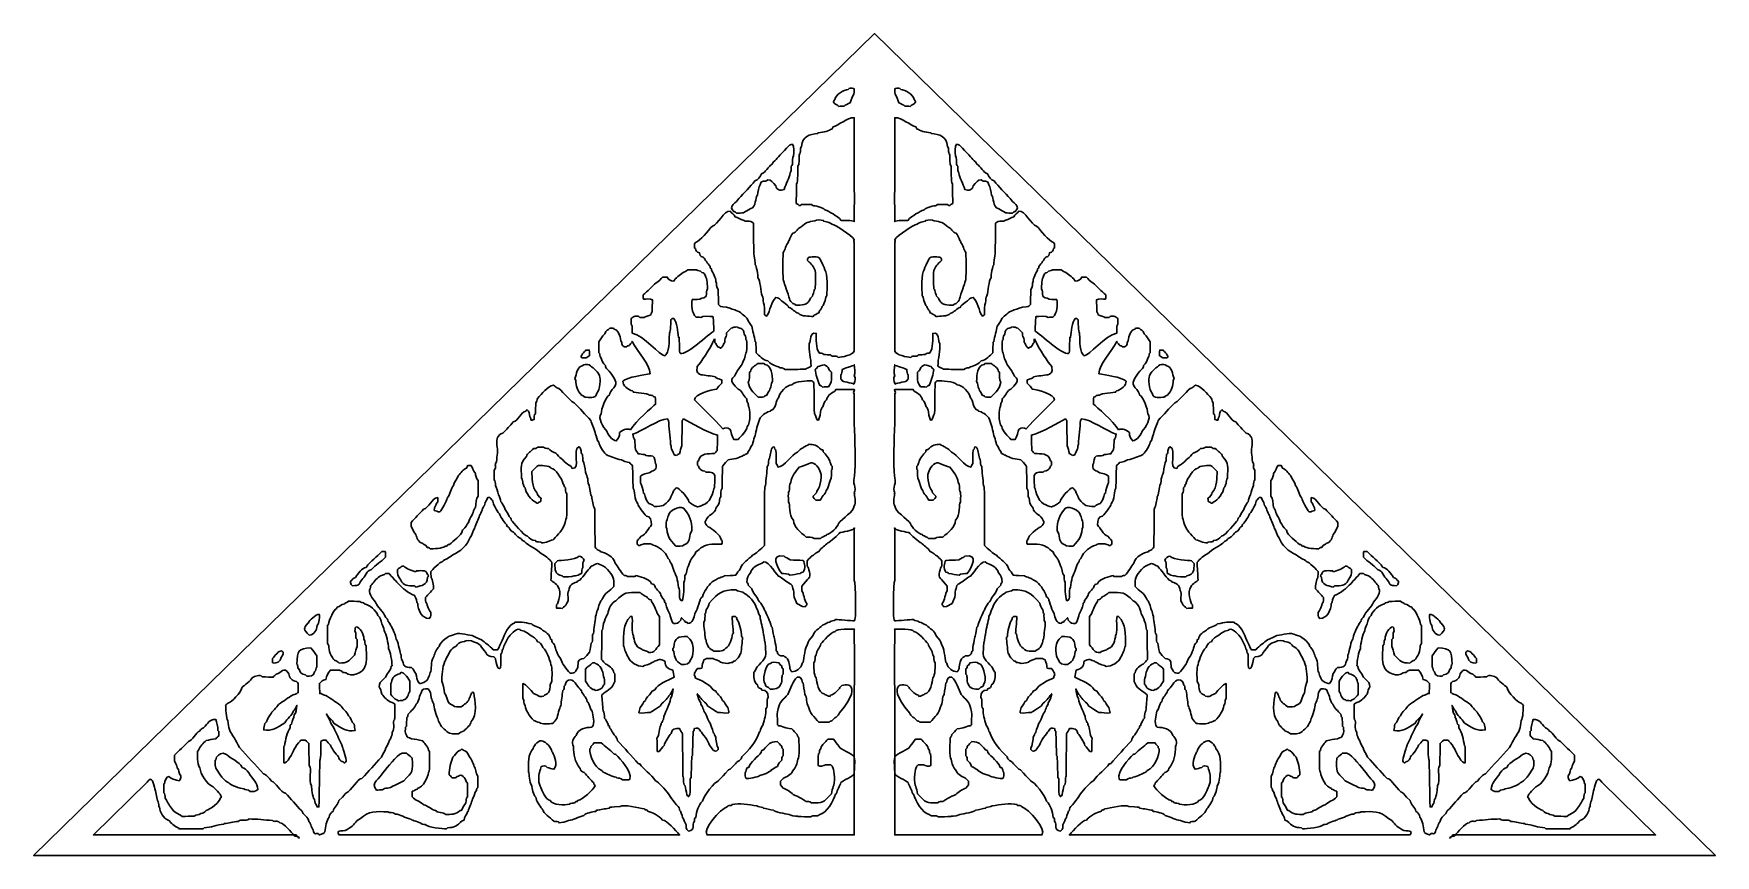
# Model space of a CAD drawing. Header units: centimetres. Extents: x -26.2 to -18.34, y -9 to -5.16.
import ezdxf

# ---------------------------------------------------------------- set-up
doc = ezdxf.new("R2010")
doc.units = ezdxf.units.CM
doc.header["$MEASUREMENT"] = 0
doc.layers.add('layer 1', color=7, linetype='Continuous')

msp = doc.modelspace()

# ---------------------------------------------------------------- linework, layer by layer
at = {"layer": 'layer 1', "color": 250, "lineweight": 30}
for points, knots in [([(-22.27205, -9.00021), (-22.27205, -9.00021), (-18.34497, -9.00021), (-18.34497, -9.00021), (-18.34497, -9.00021), (-18.34497, -9.00021), (-22.27205, -5.16114), (-22.27205, -5.16114), (-22.27205, -5.16114), (-22.27205, -5.16114), (-26.19914, -9.00021), (-26.19914, -9.00021), (-26.19914, -9.00021), (-26.19914, -9.00021), (-22.27205, -9.00021), (-22.27205, -9.00021)], [0, 0, 0, 0, 0.2, 0.2, 0.2, 0.2, 0.4, 0.4, 0.4, 0.4, 0.6, 0.6, 0.6, 0.6, 1, 1, 1, 1]), ([(-22.43928, -5.50114), (-22.44922, -5.49033), (-22.47406, -5.48689), (-22.4569, -5.46823), (-22.4569, -5.46823), (-22.45328, -5.44465), (-22.41625, -5.42402), (-22.39457, -5.42205), (-22.39457, -5.42205), (-22.39095, -5.41271), (-22.37921, -5.41665), (-22.36927, -5.41714), (-22.36927, -5.41714), (-22.36566, -5.42107), (-22.36747, -5.43482), (-22.36792, -5.44465), (-22.36792, -5.44465), (-22.37379, -5.44907), (-22.38327, -5.47461), (-22.38599, -5.48395), (-22.38599, -5.48395), (-22.39547, -5.48788), (-22.40857, -5.49475), (-22.41444, -5.50016), (-22.41444, -5.50016), (-22.42302, -5.50016), (-22.43115, -5.50065), (-22.43928, -5.50114)], [0, 0, 0, 0, 0.125, 0.125, 0.125, 0.125, 0.25, 0.25, 0.25, 0.25, 0.375, 0.375, 0.375, 0.375, 0.5, 0.5, 0.5, 0.5, 0.625, 0.625, 0.625, 0.625, 0.75, 0.75, 0.75, 0.75, 1, 1, 1, 1]), ([(-22.10483, -5.50114), (-22.09489, -5.49033), (-22.07005, -5.48689), (-22.08721, -5.46823), (-22.08721, -5.46823), (-22.09083, -5.44465), (-22.12786, -5.42402), (-22.14954, -5.42205), (-22.14954, -5.42205), (-22.15315, -5.41271), (-22.1649, -5.41665), (-22.17483, -5.41714), (-22.17483, -5.41714), (-22.17845, -5.42107), (-22.17664, -5.43482), (-22.17619, -5.44465), (-22.17619, -5.44465), (-22.17032, -5.44907), (-22.16083, -5.47461), (-22.15812, -5.48395), (-22.15812, -5.48395), (-22.14864, -5.48788), (-22.13554, -5.49475), (-22.12967, -5.50016), (-22.12967, -5.50016), (-22.12109, -5.50016), (-22.11296, -5.50065), (-22.10483, -5.50114)], [0, 0, 0, 0, 0.125, 0.125, 0.125, 0.125, 0.25, 0.25, 0.25, 0.25, 0.375, 0.375, 0.375, 0.375, 0.5, 0.5, 0.5, 0.5, 0.625, 0.625, 0.625, 0.625, 0.75, 0.75, 0.75, 0.75, 1, 1, 1, 1]), ([(-22.36649, -6.0408), (-22.37055, -6.03196), (-22.42475, -6.03392), (-22.42791, -6.03343), (-22.42791, -6.03343), (-22.44869, -6.01083), (-22.48166, -5.99315), (-22.50424, -5.98431), (-22.50424, -5.98431), (-22.51192, -5.97154), (-22.55167, -5.96564), (-22.5607, -5.96466), (-22.5607, -5.96466), (-22.56206, -5.96269), (-22.56341, -5.96122), (-22.56432, -5.95975), (-22.56432, -5.95975), (-22.58103, -5.95975), (-22.59774, -5.95975), (-22.614, -5.95975), (-22.614, -5.95975), (-22.61535, -5.96122), (-22.61671, -5.96269), (-22.61807, -5.96466), (-22.61807, -5.96466), (-22.62032, -5.96466), (-22.62213, -5.96466), (-22.62393, -5.96466), (-22.62393, -5.96466), (-22.62981, -5.95533), (-22.63477, -5.95877), (-22.63749, -5.95434), (-22.63749, -5.95434), (-22.63703, -5.92389), (-22.63658, -5.89343), (-22.63568, -5.86346), (-22.63568, -5.86346), (-22.62936, -5.85659), (-22.63026, -5.79027), (-22.62981, -5.78143), (-22.62981, -5.78143), (-22.62168, -5.77258), (-22.62439, -5.7377), (-22.62393, -5.72739), (-22.62393, -5.72739), (-22.61129, -5.71364), (-22.62393, -5.69988), (-22.61355, -5.68858), (-22.61355, -5.68858), (-22.60858, -5.63945), (-22.5747, -5.63258), (-22.53721, -5.62718), (-22.53721, -5.62718), (-22.53677, -5.62619), (-22.53631, -5.62521), (-22.53586, -5.62423), (-22.53586, -5.62423), (-22.52773, -5.62374), (-22.48663, -5.61931), (-22.4776, -5.60949), (-22.4776, -5.60949), (-22.47488, -5.60851), (-22.47217, -5.60752), (-22.46901, -5.60654), (-22.46901, -5.60654), (-22.46721, -5.59819), (-22.46721, -5.59819), (-22.4654, -5.59623), (-22.4654, -5.59623), (-22.4392, -5.59082), (-22.40081, -5.55251), (-22.36649, -5.55398), (-22.36649, -5.55398), (-22.36559, -5.55791), (-22.36739, -5.56233), (-22.36649, -5.56676), (-22.36649, -5.56676), (-22.36739, -5.72198), (-22.36559, -5.87771), (-22.36649, -6.03343), (-22.36649, -6.03343), (-22.3701, -6.03737), (-22.36287, -6.03933), (-22.36649, -6.0408)], [0, 0, 0, 0, 0.0454545, 0.0454545, 0.0454545, 0.0454545, 0.0909091, 0.0909091, 0.0909091, 0.0909091, 0.1363636, 0.1363636, 0.1363636, 0.1363636, 0.1818182, 0.1818182, 0.1818182, 0.1818182, 0.2272727, 0.2272727, 0.2272727, 0.2272727, 0.2727273, 0.2727273, 0.2727273, 0.2727273, 0.3181818, 0.3181818, 0.3181818, 0.3181818, 0.3636364, 0.3636364, 0.3636364, 0.3636364, 0.4090909, 0.4090909, 0.4090909, 0.4090909, 0.4545455, 0.4545455, 0.4545455, 0.4545455, 0.5, 0.5, 0.5, 0.5, 0.5454545, 0.5454545, 0.5454545, 0.5454545, 0.5909091, 0.5909091, 0.5909091, 0.5909091, 0.6363636, 0.6363636, 0.6363636, 0.6363636, 0.6818182, 0.6818182, 0.6818182, 0.6818182, 0.7272727, 0.7272727, 0.7272727, 0.7272727, 0.7727273, 0.7727273, 0.7727273, 0.7727273, 0.8181818, 0.8181818, 0.8181818, 0.8181818, 0.8636364, 0.8636364, 0.8636364, 0.8636364, 0.9090909, 0.9090909, 0.9090909, 0.9090909, 1, 1, 1, 1]), ([(-22.17762, -6.0408), (-22.17356, -6.03196), (-22.11936, -6.03392), (-22.1162, -6.03343), (-22.1162, -6.03343), (-22.09542, -6.01083), (-22.06245, -5.99315), (-22.03987, -5.98431), (-22.03987, -5.98431), (-22.03218, -5.97154), (-21.99244, -5.96564), (-21.98341, -5.96466), (-21.98341, -5.96466), (-21.98205, -5.96269), (-21.9807, -5.96122), (-21.97979, -5.95975), (-21.97979, -5.95975), (-21.96308, -5.95975), (-21.94637, -5.95975), (-21.93011, -5.95975), (-21.93011, -5.95975), (-21.92876, -5.96122), (-21.9274, -5.96269), (-21.92604, -5.96466), (-21.92604, -5.96466), (-21.92379, -5.96466), (-21.92198, -5.96466), (-21.92017, -5.96466), (-21.92017, -5.96466), (-21.9143, -5.95533), (-21.90933, -5.95877), (-21.90662, -5.95434), (-21.90662, -5.95434), (-21.90707, -5.92389), (-21.90753, -5.89343), (-21.90843, -5.86346), (-21.90843, -5.86346), (-21.91475, -5.85659), (-21.91385, -5.79027), (-21.9143, -5.78143), (-21.9143, -5.78143), (-21.92243, -5.77258), (-21.91972, -5.7377), (-21.92017, -5.72739), (-21.92017, -5.72739), (-21.93282, -5.71364), (-21.92017, -5.69988), (-21.93056, -5.68858), (-21.93056, -5.68858), (-21.93553, -5.63945), (-21.96941, -5.63258), (-22.00689, -5.62718), (-22.00689, -5.62718), (-22.00734, -5.62619), (-22.0078, -5.62521), (-22.00825, -5.62423), (-22.00825, -5.62423), (-22.01638, -5.62374), (-22.05748, -5.61931), (-22.06651, -5.60949), (-22.06651, -5.60949), (-22.06922, -5.60851), (-22.07193, -5.60752), (-22.0751, -5.60654), (-22.0751, -5.60654), (-22.0769, -5.59819), (-22.0769, -5.59819), (-22.07871, -5.59623), (-22.07871, -5.59623), (-22.1049, -5.59082), (-22.14329, -5.55251), (-22.17762, -5.55398), (-22.17762, -5.55398), (-22.17852, -5.55791), (-22.17672, -5.56233), (-22.17762, -5.56676), (-22.17762, -5.56676), (-22.17672, -5.72198), (-22.17852, -5.87771), (-22.17762, -6.03343), (-22.17762, -6.03343), (-22.17401, -6.03737), (-22.18124, -6.03933), (-22.17762, -6.0408)], [0, 0, 0, 0, 0.0454545, 0.0454545, 0.0454545, 0.0454545, 0.0909091, 0.0909091, 0.0909091, 0.0909091, 0.1363636, 0.1363636, 0.1363636, 0.1363636, 0.1818182, 0.1818182, 0.1818182, 0.1818182, 0.2272727, 0.2272727, 0.2272727, 0.2272727, 0.2727273, 0.2727273, 0.2727273, 0.2727273, 0.3181818, 0.3181818, 0.3181818, 0.3181818, 0.3636364, 0.3636364, 0.3636364, 0.3636364, 0.4090909, 0.4090909, 0.4090909, 0.4090909, 0.4545455, 0.4545455, 0.4545455, 0.4545455, 0.5, 0.5, 0.5, 0.5, 0.5454545, 0.5454545, 0.5454545, 0.5454545, 0.5909091, 0.5909091, 0.5909091, 0.5909091, 0.6363636, 0.6363636, 0.6363636, 0.6363636, 0.6818182, 0.6818182, 0.6818182, 0.6818182, 0.7272727, 0.7272727, 0.7272727, 0.7272727, 0.7727273, 0.7727273, 0.7727273, 0.7727273, 0.8181818, 0.8181818, 0.8181818, 0.8181818, 0.8636364, 0.8636364, 0.8636364, 0.8636364, 0.9090909, 0.9090909, 0.9090909, 0.9090909, 1, 1, 1, 1]), ([(-22.91662, -6.00003), (-22.92249, -5.99119), (-22.92565, -5.99315), (-22.92971, -5.99217), (-22.92971, -5.99217), (-22.95817, -5.96613), (-22.91436, -5.94992), (-22.90577, -5.93125), (-22.90577, -5.93125), (-22.88003, -5.90718), (-22.85429, -5.87476), (-22.83034, -5.84922), (-22.83034, -5.84922), (-22.8177, -5.84725), (-22.8037, -5.8276), (-22.80008, -5.81581), (-22.80008, -5.81581), (-22.78021, -5.80992), (-22.76892, -5.7829), (-22.7504, -5.77062), (-22.7504, -5.77062), (-22.74769, -5.76423), (-22.73911, -5.75441), (-22.73324, -5.75146), (-22.73324, -5.75146), (-22.73008, -5.74655), (-22.69981, -5.7156), (-22.67226, -5.68465), (-22.67226, -5.68465), (-22.66775, -5.68269), (-22.66323, -5.67827), (-22.65555, -5.67827), (-22.65555, -5.67827), (-22.64652, -5.68809), (-22.64968, -5.71413), (-22.64968, -5.73181), (-22.64968, -5.73181), (-22.65555, -5.7382), (-22.6542, -5.7603), (-22.65555, -5.77307), (-22.65555, -5.77307), (-22.66684, -5.78143), (-22.65555, -5.79616), (-22.66594, -5.81139), (-22.66594, -5.81139), (-22.6682, -5.83644), (-22.68672, -5.86248), (-22.69349, -5.88901), (-22.69349, -5.88901), (-22.71246, -5.89687), (-22.72962, -5.89196), (-22.73234, -5.87231), (-22.73234, -5.87231), (-22.74904, -5.85609), (-22.75221, -5.84382), (-22.77073, -5.84382), (-22.77073, -5.84382), (-22.78608, -5.86052), (-22.79737, -5.83792), (-22.80641, -5.86788), (-22.80641, -5.86788), (-22.81318, -5.87526), (-22.8168, -5.90178), (-22.81815, -5.91553), (-22.81815, -5.91553), (-22.82764, -5.92241), (-22.82086, -5.93617), (-22.8299, -5.94845), (-22.8299, -5.94845), (-22.8308, -5.96171), (-22.83667, -5.97694), (-22.85248, -5.97939), (-22.85248, -5.97939), (-22.86106, -5.98873), (-22.87687, -5.98972), (-22.88319, -5.99904), (-22.88319, -5.99904), (-22.89448, -5.99904), (-22.90577, -5.99954), (-22.91662, -6.00003)], [0, 0, 0, 0, 0.047619, 0.047619, 0.047619, 0.047619, 0.0952381, 0.0952381, 0.0952381, 0.0952381, 0.1428571, 0.1428571, 0.1428571, 0.1428571, 0.1904762, 0.1904762, 0.1904762, 0.1904762, 0.2380952, 0.2380952, 0.2380952, 0.2380952, 0.2857143, 0.2857143, 0.2857143, 0.2857143, 0.3333333, 0.3333333, 0.3333333, 0.3333333, 0.3809524, 0.3809524, 0.3809524, 0.3809524, 0.4285714, 0.4285714, 0.4285714, 0.4285714, 0.4761905, 0.4761905, 0.4761905, 0.4761905, 0.5238095, 0.5238095, 0.5238095, 0.5238095, 0.5714286, 0.5714286, 0.5714286, 0.5714286, 0.6190476, 0.6190476, 0.6190476, 0.6190476, 0.6666667, 0.6666667, 0.6666667, 0.6666667, 0.7142857, 0.7142857, 0.7142857, 0.7142857, 0.7619048, 0.7619048, 0.7619048, 0.7619048, 0.8095238, 0.8095238, 0.8095238, 0.8095238, 0.8571429, 0.8571429, 0.8571429, 0.8571429, 0.9047619, 0.9047619, 0.9047619, 0.9047619, 1, 1, 1, 1]), ([(-21.62749, -6.00003), (-21.62162, -5.99119), (-21.61846, -5.99315), (-21.6144, -5.99217), (-21.6144, -5.99217), (-21.58594, -5.96613), (-21.62975, -5.94992), (-21.63834, -5.93125), (-21.63834, -5.93125), (-21.66408, -5.90718), (-21.68982, -5.87476), (-21.71377, -5.84922), (-21.71377, -5.84922), (-21.72641, -5.84725), (-21.74041, -5.8276), (-21.74402, -5.81581), (-21.74402, -5.81581), (-21.7639, -5.80992), (-21.77519, -5.7829), (-21.7937, -5.77062), (-21.7937, -5.77062), (-21.79642, -5.76423), (-21.805, -5.75441), (-21.81087, -5.75146), (-21.81087, -5.75146), (-21.81403, -5.74655), (-21.8443, -5.7156), (-21.87184, -5.68465), (-21.87184, -5.68465), (-21.87636, -5.68269), (-21.88088, -5.67827), (-21.88856, -5.67827), (-21.88856, -5.67827), (-21.89759, -5.68809), (-21.89443, -5.71413), (-21.89443, -5.73181), (-21.89443, -5.73181), (-21.88856, -5.7382), (-21.88991, -5.7603), (-21.88856, -5.77307), (-21.88856, -5.77307), (-21.87727, -5.78143), (-21.88856, -5.79616), (-21.87817, -5.81139), (-21.87817, -5.81139), (-21.87591, -5.83644), (-21.85739, -5.86248), (-21.85062, -5.88901), (-21.85062, -5.88901), (-21.83165, -5.89687), (-21.81449, -5.89196), (-21.81177, -5.87231), (-21.81177, -5.87231), (-21.79506, -5.85609), (-21.7919, -5.84382), (-21.77338, -5.84382), (-21.77338, -5.84382), (-21.75802, -5.86052), (-21.74673, -5.83792), (-21.7377, -5.86788), (-21.7377, -5.86788), (-21.73093, -5.87526), (-21.72731, -5.90178), (-21.72596, -5.91553), (-21.72596, -5.91553), (-21.71647, -5.92241), (-21.72325, -5.93617), (-21.71421, -5.94845), (-21.71421, -5.94845), (-21.71331, -5.96171), (-21.70744, -5.97694), (-21.69163, -5.97939), (-21.69163, -5.97939), (-21.68305, -5.98873), (-21.66724, -5.98972), (-21.66092, -5.99904), (-21.66092, -5.99904), (-21.64963, -5.99904), (-21.63834, -5.99954), (-21.62749, -6.00003)], [0, 0, 0, 0, 0.047619, 0.047619, 0.047619, 0.047619, 0.0952381, 0.0952381, 0.0952381, 0.0952381, 0.1428571, 0.1428571, 0.1428571, 0.1428571, 0.1904762, 0.1904762, 0.1904762, 0.1904762, 0.2380952, 0.2380952, 0.2380952, 0.2380952, 0.2857143, 0.2857143, 0.2857143, 0.2857143, 0.3333333, 0.3333333, 0.3333333, 0.3333333, 0.3809524, 0.3809524, 0.3809524, 0.3809524, 0.4285714, 0.4285714, 0.4285714, 0.4285714, 0.4761905, 0.4761905, 0.4761905, 0.4761905, 0.5238095, 0.5238095, 0.5238095, 0.5238095, 0.5714286, 0.5714286, 0.5714286, 0.5714286, 0.6190476, 0.6190476, 0.6190476, 0.6190476, 0.6666667, 0.6666667, 0.6666667, 0.6666667, 0.7142857, 0.7142857, 0.7142857, 0.7142857, 0.7619048, 0.7619048, 0.7619048, 0.7619048, 0.8095238, 0.8095238, 0.8095238, 0.8095238, 0.8571429, 0.8571429, 0.8571429, 0.8571429, 0.9047619, 0.9047619, 0.9047619, 0.9047619, 1, 1, 1, 1]), ([(-22.68943, -6.73051), (-22.69981, -6.71921), (-22.71201, -6.72657), (-22.71969, -6.71823), (-22.71969, -6.71823), (-22.73956, -6.71282), (-22.75944, -6.70251), (-22.77073, -6.69023), (-22.77073, -6.69023), (-22.78969, -6.68679), (-22.81364, -6.6637), (-22.82402, -6.6524), (-22.82402, -6.6524), (-22.82493, -6.6352), (-22.82583, -6.61801), (-22.82673, -6.60131), (-22.82673, -6.60131), (-22.82809, -6.60082), (-22.82899, -6.60033), (-22.8299, -6.59984), (-22.8299, -6.59984), (-22.8326, -6.57233), (-22.84164, -6.54973), (-22.84525, -6.52713), (-22.84525, -6.52713), (-22.86151, -6.50945), (-22.86558, -6.4839), (-22.88455, -6.47703), (-22.88455, -6.47703), (-22.89764, -6.46033), (-22.92294, -6.45148), (-22.93694, -6.44902), (-22.93694, -6.44902), (-22.94507, -6.44018), (-22.98301, -6.43674), (-22.99024, -6.43674), (-22.99024, -6.43674), (-22.99385, -6.4333), (-22.99701, -6.42987), (-23.00017, -6.42643), (-23.00017, -6.42643), (-23.00108, -6.40285), (-23.00152, -6.37976), (-23.00198, -6.35667), (-23.00198, -6.35667), (-23.01282, -6.34881), (-23.00695, -6.32523), (-23.01237, -6.31933), (-23.01237, -6.31933), (-23.01372, -6.3041), (-23.02637, -6.27463), (-23.03179, -6.26874), (-23.03179, -6.26874), (-23.03269, -6.26579), (-23.03314, -6.26284), (-23.0336, -6.26039), (-23.0336, -6.26039), (-23.04037, -6.25695), (-23.03901, -6.24958), (-23.03947, -6.2486), (-23.03947, -6.2486), (-23.05347, -6.23337), (-23.06205, -6.21765), (-23.07199, -6.20537), (-23.07199, -6.20537), (-23.08689, -6.20291), (-23.08825, -6.19309), (-23.09005, -6.18523), (-23.09005, -6.18523), (-23.1036, -6.1813), (-23.10677, -6.17688), (-23.10812, -6.16558), (-23.10812, -6.16558), (-23.10993, -6.1641), (-23.11173, -6.16312), (-23.11309, -6.16214), (-23.11309, -6.16214), (-23.11309, -6.15575), (-23.11309, -6.14937), (-23.11309, -6.14347), (-23.11309, -6.14347), (-23.11083, -6.14052), (-23.10812, -6.13758), (-23.10541, -6.13512), (-23.10541, -6.13512), (-23.0887, -6.13217), (-23.0485, -6.08108), (-23.02908, -6.05996), (-23.02908, -6.05996), (-23.00424, -6.05456), (-22.97443, -5.98628), (-22.94597, -5.99119), (-22.94597, -5.99119), (-22.94101, -5.99708), (-22.92745, -6.00642), (-22.92249, -6.01722), (-22.92249, -6.01722), (-22.91029, -6.01968), (-22.90126, -6.0295), (-22.88138, -6.03343), (-22.88138, -6.03343), (-22.87732, -6.04277), (-22.85293, -6.03048), (-22.83757, -6.04719), (-22.83757, -6.04719), (-22.83622, -6.16165), (-22.83622, -6.16165), (-22.83441, -6.20144), (-22.83441, -6.20144), (-22.8299, -6.20635), (-22.82944, -6.23091), (-22.82899, -6.24172), (-22.82899, -6.24172), (-22.82312, -6.24417), (-22.8168, -6.29035), (-22.81634, -6.30263), (-22.81634, -6.30263), (-22.8046, -6.31541), (-22.8037, -6.36404), (-22.79692, -6.38615), (-22.79692, -6.38615), (-22.7915, -6.39401), (-22.7915, -6.40629), (-22.79105, -6.41906), (-22.79105, -6.41906), (-22.78608, -6.42446), (-22.78563, -6.46033), (-22.78518, -6.47457), (-22.78518, -6.47457), (-22.78202, -6.47555), (-22.77976, -6.47997), (-22.77569, -6.48095), (-22.77569, -6.48095), (-22.75627, -6.45443), (-22.75763, -6.41611), (-22.73324, -6.39351), (-22.73324, -6.39351), (-22.71291, -6.39548), (-22.7102, -6.41169), (-22.68897, -6.42151), (-22.68897, -6.42151), (-22.67362, -6.43625), (-22.67362, -6.43625), (-22.67226, -6.44018), (-22.67226, -6.44018), (-22.65646, -6.4451), (-22.64471, -6.46229), (-22.62574, -6.46917), (-22.62574, -6.46917), (-22.614, -6.48194), (-22.57651, -6.48194), (-22.55844, -6.48194), (-22.55844, -6.48194), (-22.55212, -6.47506), (-22.54218, -6.46917), (-22.53225, -6.46622), (-22.53225, -6.46622), (-22.53135, -6.46278), (-22.53044, -6.45934), (-22.52909, -6.4559), (-22.52909, -6.4559), (-22.52412, -6.4559), (-22.51734, -6.43871), (-22.51689, -6.43625), (-22.51689, -6.43625), (-22.50289, -6.42348), (-22.50199, -6.38958), (-22.49431, -6.38418), (-22.49431, -6.38418), (-22.49386, -6.35765), (-22.48798, -6.2825), (-22.5047, -6.26432), (-22.5047, -6.26432), (-22.5056, -6.25449), (-22.51915, -6.22698), (-22.52276, -6.22305), (-22.52276, -6.22305), (-22.52683, -6.19456), (-22.5607, -6.20537), (-22.57786, -6.20537), (-22.57786, -6.20537), (-22.58374, -6.21176), (-22.58464, -6.21077), (-22.58464, -6.22109), (-22.58464, -6.22109), (-22.57651, -6.22895), (-22.55844, -6.24369), (-22.55303, -6.26186), (-22.55303, -6.26186), (-22.54264, -6.27316), (-22.54851, -6.33456), (-22.54896, -6.35274), (-22.54896, -6.35274), (-22.55754, -6.35863), (-22.55483, -6.3886), (-22.57154, -6.39646), (-22.57154, -6.39646), (-22.58103, -6.43281), (-22.61626, -6.42937), (-22.64065, -6.42937), (-22.64065, -6.42937), (-22.642, -6.4279), (-22.64336, -6.42643), (-22.64471, -6.42495), (-22.64471, -6.42495), (-22.65872, -6.42102), (-22.66052, -6.41415), (-22.66729, -6.40678), (-22.66729, -6.40678), (-22.6682, -6.39499), (-22.69078, -6.33358), (-22.69304, -6.33113), (-22.69304, -6.33113), (-22.69394, -6.3213), (-22.69575, -6.31492), (-22.69891, -6.31148), (-22.69891, -6.31148), (-22.70027, -6.26825), (-22.69981, -6.22452), (-22.69891, -6.18424), (-22.69891, -6.18424), (-22.68853, -6.17294), (-22.68537, -6.14544), (-22.67497, -6.13709), (-22.67497, -6.13709), (-22.67452, -6.13414), (-22.67407, -6.13119), (-22.67362, -6.12873), (-22.67362, -6.12873), (-22.67272, -6.12824), (-22.67136, -6.12775), (-22.67001, -6.12726), (-22.67001, -6.12726), (-22.66775, -6.11744), (-22.65781, -6.09828), (-22.65375, -6.09385), (-22.65375, -6.09385), (-22.63658, -6.09091), (-22.63116, -6.06782), (-22.614, -6.06438), (-22.614, -6.06438), (-22.59277, -6.04277), (-22.58103, -6.0408), (-22.55077, -6.03638), (-22.55077, -6.03638), (-22.54399, -6.02901), (-22.52321, -6.03196), (-22.51102, -6.03343), (-22.51102, -6.03343), (-22.51056, -6.03442), (-22.51012, -6.03589), (-22.50966, -6.03737), (-22.50966, -6.03737), (-22.50424, -6.03835), (-22.47579, -6.04424), (-22.47082, -6.05161), (-22.47082, -6.05161), (-22.45275, -6.05456), (-22.3841, -6.10172), (-22.36649, -6.12284), (-22.36649, -6.12284), (-22.36513, -6.12726), (-22.37371, -6.1307), (-22.36649, -6.1366), (-22.36649, -6.1366), (-22.36649, -6.3041), (-22.36649, -6.47162), (-22.36649, -6.63914), (-22.36649, -6.63914), (-22.36829, -6.64061), (-22.36513, -6.64208), (-22.36649, -6.64356), (-22.36649, -6.64356), (-22.3692, -6.66222), (-22.42701, -6.67352), (-22.44146, -6.67352), (-22.44146, -6.67352), (-22.4523, -6.66173), (-22.46901, -6.67402), (-22.47714, -6.66222), (-22.47714, -6.66222), (-22.48798, -6.66124), (-22.49882, -6.66075), (-22.50966, -6.66026), (-22.50966, -6.66026), (-22.51282, -6.65289), (-22.52593, -6.65437), (-22.52909, -6.65387), (-22.52909, -6.65387), (-22.54761, -6.63373), (-22.54354, -6.58264), (-22.54444, -6.56152), (-22.54444, -6.56152), (-22.57696, -6.54973), (-22.56658, -6.60131), (-22.57742, -6.60917), (-22.57742, -6.60917), (-22.57967, -6.6411), (-22.56838, -6.67843), (-22.56838, -6.7143), (-22.56838, -6.7143), (-22.57877, -6.72363), (-22.5869, -6.72265), (-22.59503, -6.72903), (-22.59503, -6.72903), (-22.62665, -6.72952), (-22.65826, -6.73001), (-22.68943, -6.73051)], [0, 0, 0, 0, 0.0128205, 0.0128205, 0.0128205, 0.0128205, 0.025641, 0.025641, 0.025641, 0.025641, 0.0384615, 0.0384615, 0.0384615, 0.0384615, 0.0512821, 0.0512821, 0.0512821, 0.0512821, 0.0641026, 0.0641026, 0.0641026, 0.0641026, 0.0769231, 0.0769231, 0.0769231, 0.0769231, 0.0897436, 0.0897436, 0.0897436, 0.0897436, 0.1025641, 0.1025641, 0.1025641, 0.1025641, 0.1153846, 0.1153846, 0.1153846, 0.1153846, 0.1282051, 0.1282051, 0.1282051, 0.1282051, 0.1410256, 0.1410256, 0.1410256, 0.1410256, 0.1538462, 0.1538462, 0.1538462, 0.1538462, 0.1666667, 0.1666667, 0.1666667, 0.1666667, 0.1794872, 0.1794872, 0.1794872, 0.1794872, 0.1923077, 0.1923077, 0.1923077, 0.1923077, 0.2051282, 0.2051282, 0.2051282, 0.2051282, 0.2179487, 0.2179487, 0.2179487, 0.2179487, 0.2307692, 0.2307692, 0.2307692, 0.2307692, 0.2435897, 0.2435897, 0.2435897, 0.2435897, 0.2564103, 0.2564103, 0.2564103, 0.2564103, 0.2692308, 0.2692308, 0.2692308, 0.2692308, 0.2820513, 0.2820513, 0.2820513, 0.2820513, 0.2948718, 0.2948718, 0.2948718, 0.2948718, 0.3076923, 0.3076923, 0.3076923, 0.3076923, 0.3205128, 0.3205128, 0.3205128, 0.3205128, 0.3333333, 0.3333333, 0.3333333, 0.3333333, 0.3461538, 0.3461538, 0.3461538, 0.3461538, 0.3589744, 0.3589744, 0.3589744, 0.3589744, 0.3717949, 0.3717949, 0.3717949, 0.3717949, 0.3846154, 0.3846154, 0.3846154, 0.3846154, 0.3974359, 0.3974359, 0.3974359, 0.3974359, 0.4102564, 0.4102564, 0.4102564, 0.4102564, 0.4230769, 0.4230769, 0.4230769, 0.4230769, 0.4358974, 0.4358974, 0.4358974, 0.4358974, 0.4487179, 0.4487179, 0.4487179, 0.4487179, 0.4615385, 0.4615385, 0.4615385, 0.4615385, 0.474359, 0.474359, 0.474359, 0.474359, 0.4871795, 0.4871795, 0.4871795, 0.4871795, 0.5, 0.5, 0.5, 0.5, 0.5128205, 0.5128205, 0.5128205, 0.5128205, 0.525641, 0.525641, 0.525641, 0.525641, 0.5384615, 0.5384615, 0.5384615, 0.5384615, 0.5512821, 0.5512821, 0.5512821, 0.5512821, 0.5641026, 0.5641026, 0.5641026, 0.5641026, 0.5769231, 0.5769231, 0.5769231, 0.5769231, 0.5897436, 0.5897436, 0.5897436, 0.5897436, 0.6025641, 0.6025641, 0.6025641, 0.6025641, 0.6153846, 0.6153846, 0.6153846, 0.6153846, 0.6282051, 0.6282051, 0.6282051, 0.6282051, 0.6410256, 0.6410256, 0.6410256, 0.6410256, 0.6538462, 0.6538462, 0.6538462, 0.6538462, 0.6666667, 0.6666667, 0.6666667, 0.6666667, 0.6794872, 0.6794872, 0.6794872, 0.6794872, 0.6923077, 0.6923077, 0.6923077, 0.6923077, 0.7051282, 0.7051282, 0.7051282, 0.7051282, 0.7179487, 0.7179487, 0.7179487, 0.7179487, 0.7307692, 0.7307692, 0.7307692, 0.7307692, 0.7435897, 0.7435897, 0.7435897, 0.7435897, 0.7564103, 0.7564103, 0.7564103, 0.7564103, 0.7692308, 0.7692308, 0.7692308, 0.7692308, 0.7820513, 0.7820513, 0.7820513, 0.7820513, 0.7948718, 0.7948718, 0.7948718, 0.7948718, 0.8076923, 0.8076923, 0.8076923, 0.8076923, 0.8205128, 0.8205128, 0.8205128, 0.8205128, 0.8333333, 0.8333333, 0.8333333, 0.8333333, 0.8461538, 0.8461538, 0.8461538, 0.8461538, 0.8589744, 0.8589744, 0.8589744, 0.8589744, 0.8717949, 0.8717949, 0.8717949, 0.8717949, 0.8846154, 0.8846154, 0.8846154, 0.8846154, 0.8974359, 0.8974359, 0.8974359, 0.8974359, 0.9102564, 0.9102564, 0.9102564, 0.9102564, 0.9230769, 0.9230769, 0.9230769, 0.9230769, 0.9358974, 0.9358974, 0.9358974, 0.9358974, 0.9487179, 0.9487179, 0.9487179, 0.9487179, 0.9615385, 0.9615385, 0.9615385, 0.9615385, 0.974359, 0.974359, 0.974359, 0.974359, 1, 1, 1, 1]), ([(-21.85468, -6.73051), (-21.8443, -6.71921), (-21.8321, -6.72657), (-21.82442, -6.71823), (-21.82442, -6.71823), (-21.80455, -6.71282), (-21.78467, -6.70251), (-21.77338, -6.69023), (-21.77338, -6.69023), (-21.75442, -6.68679), (-21.73047, -6.6637), (-21.72009, -6.6524), (-21.72009, -6.6524), (-21.71918, -6.6352), (-21.71828, -6.61801), (-21.71737, -6.60131), (-21.71737, -6.60131), (-21.71602, -6.60082), (-21.71512, -6.60033), (-21.71421, -6.59984), (-21.71421, -6.59984), (-21.7115, -6.57233), (-21.70247, -6.54973), (-21.69886, -6.52713), (-21.69886, -6.52713), (-21.6826, -6.50945), (-21.67853, -6.4839), (-21.65956, -6.47703), (-21.65956, -6.47703), (-21.64647, -6.46033), (-21.62117, -6.45148), (-21.60717, -6.44902), (-21.60717, -6.44902), (-21.59904, -6.44018), (-21.5611, -6.43674), (-21.55387, -6.43674), (-21.55387, -6.43674), (-21.55026, -6.4333), (-21.5471, -6.42987), (-21.54394, -6.42643), (-21.54394, -6.42643), (-21.54303, -6.40285), (-21.54258, -6.37976), (-21.54213, -6.35667), (-21.54213, -6.35667), (-21.53129, -6.34881), (-21.53716, -6.32523), (-21.53174, -6.31933), (-21.53174, -6.31933), (-21.53039, -6.3041), (-21.51774, -6.27463), (-21.51232, -6.26874), (-21.51232, -6.26874), (-21.51141, -6.26579), (-21.51097, -6.26284), (-21.51051, -6.26039), (-21.51051, -6.26039), (-21.50374, -6.25695), (-21.50509, -6.24958), (-21.50464, -6.2486), (-21.50464, -6.2486), (-21.49064, -6.23337), (-21.48206, -6.21765), (-21.47212, -6.20537), (-21.47212, -6.20537), (-21.45722, -6.20291), (-21.45586, -6.19309), (-21.45406, -6.18523), (-21.45406, -6.18523), (-21.4405, -6.1813), (-21.43734, -6.17688), (-21.43599, -6.16558), (-21.43599, -6.16558), (-21.43418, -6.1641), (-21.43237, -6.16312), (-21.43102, -6.16214), (-21.43102, -6.16214), (-21.43102, -6.15575), (-21.43102, -6.14937), (-21.43102, -6.14347), (-21.43102, -6.14347), (-21.43328, -6.14052), (-21.43599, -6.13758), (-21.4387, -6.13512), (-21.4387, -6.13512), (-21.45541, -6.13217), (-21.49561, -6.08108), (-21.51503, -6.05996), (-21.51503, -6.05996), (-21.53987, -6.05456), (-21.56968, -5.98628), (-21.59814, -5.99119), (-21.59814, -5.99119), (-21.6031, -5.99708), (-21.61665, -6.00642), (-21.62162, -6.01722), (-21.62162, -6.01722), (-21.63382, -6.01968), (-21.64285, -6.0295), (-21.66273, -6.03343), (-21.66273, -6.03343), (-21.66679, -6.04277), (-21.69118, -6.03048), (-21.70654, -6.04719), (-21.70654, -6.04719), (-21.70789, -6.16165), (-21.70789, -6.16165), (-21.7097, -6.20144), (-21.7097, -6.20144), (-21.71421, -6.20635), (-21.71466, -6.23091), (-21.71512, -6.24172), (-21.71512, -6.24172), (-21.72099, -6.24417), (-21.72731, -6.29035), (-21.72777, -6.30263), (-21.72777, -6.30263), (-21.73951, -6.31541), (-21.74041, -6.36404), (-21.74719, -6.38615), (-21.74719, -6.38615), (-21.75261, -6.39401), (-21.75261, -6.40629), (-21.75305, -6.41906), (-21.75305, -6.41906), (-21.75802, -6.42446), (-21.75848, -6.46033), (-21.75893, -6.47457), (-21.75893, -6.47457), (-21.76209, -6.47555), (-21.76435, -6.47997), (-21.76841, -6.48095), (-21.76841, -6.48095), (-21.78784, -6.45443), (-21.78648, -6.41611), (-21.81087, -6.39351), (-21.81087, -6.39351), (-21.83119, -6.39548), (-21.83391, -6.41169), (-21.85514, -6.42151), (-21.85514, -6.42151), (-21.87049, -6.43625), (-21.87049, -6.43625), (-21.87184, -6.44018), (-21.87184, -6.44018), (-21.88765, -6.4451), (-21.8994, -6.46229), (-21.91837, -6.46917), (-21.91837, -6.46917), (-21.93011, -6.48194), (-21.9676, -6.48194), (-21.98567, -6.48194), (-21.98567, -6.48194), (-21.99199, -6.47506), (-22.00193, -6.46917), (-22.01186, -6.46622), (-22.01186, -6.46622), (-22.01276, -6.46278), (-22.01367, -6.45934), (-22.01502, -6.4559), (-22.01502, -6.4559), (-22.01999, -6.4559), (-22.02676, -6.43871), (-22.02722, -6.43625), (-22.02722, -6.43625), (-22.04122, -6.42348), (-22.04212, -6.38958), (-22.0498, -6.38418), (-22.0498, -6.38418), (-22.05025, -6.35765), (-22.05613, -6.2825), (-22.03941, -6.26432), (-22.03941, -6.26432), (-22.03851, -6.25449), (-22.02496, -6.22698), (-22.02135, -6.22305), (-22.02135, -6.22305), (-22.01728, -6.19456), (-21.98341, -6.20537), (-21.96625, -6.20537), (-21.96625, -6.20537), (-21.96037, -6.21176), (-21.95947, -6.21077), (-21.95947, -6.22109), (-21.95947, -6.22109), (-21.9676, -6.22895), (-21.98567, -6.24369), (-21.99108, -6.26186), (-21.99108, -6.26186), (-22.00147, -6.27316), (-21.9956, -6.33456), (-21.99515, -6.35274), (-21.99515, -6.35274), (-21.98657, -6.35863), (-21.98928, -6.3886), (-21.97257, -6.39646), (-21.97257, -6.39646), (-21.96308, -6.43281), (-21.92785, -6.42937), (-21.90346, -6.42937), (-21.90346, -6.42937), (-21.90211, -6.4279), (-21.90075, -6.42643), (-21.8994, -6.42495), (-21.8994, -6.42495), (-21.88539, -6.42102), (-21.88359, -6.41415), (-21.87681, -6.40678), (-21.87681, -6.40678), (-21.87591, -6.39499), (-21.85333, -6.33358), (-21.85107, -6.33113), (-21.85107, -6.33113), (-21.85017, -6.3213), (-21.84836, -6.31492), (-21.8452, -6.31148), (-21.8452, -6.31148), (-21.84384, -6.26825), (-21.8443, -6.22452), (-21.8452, -6.18424), (-21.8452, -6.18424), (-21.85558, -6.17294), (-21.85874, -6.14544), (-21.86913, -6.13709), (-21.86913, -6.13709), (-21.86959, -6.13414), (-21.87004, -6.13119), (-21.87049, -6.12873), (-21.87049, -6.12873), (-21.87139, -6.12824), (-21.87275, -6.12775), (-21.8741, -6.12726), (-21.8741, -6.12726), (-21.87636, -6.11744), (-21.8863, -6.09828), (-21.89036, -6.09385), (-21.89036, -6.09385), (-21.90753, -6.09091), (-21.91295, -6.06782), (-21.93011, -6.06438), (-21.93011, -6.06438), (-21.95134, -6.04277), (-21.96308, -6.0408), (-21.99334, -6.03638), (-21.99334, -6.03638), (-22.00012, -6.02901), (-22.02089, -6.03196), (-22.03309, -6.03343), (-22.03309, -6.03343), (-22.03354, -6.03442), (-22.03399, -6.03589), (-22.03445, -6.03737), (-22.03445, -6.03737), (-22.03987, -6.03835), (-22.06832, -6.04424), (-22.07329, -6.05161), (-22.07329, -6.05161), (-22.09136, -6.05456), (-22.16001, -6.10172), (-22.17762, -6.12284), (-22.17762, -6.12284), (-22.17898, -6.12726), (-22.1704, -6.1307), (-22.17762, -6.1366), (-22.17762, -6.1366), (-22.17762, -6.3041), (-22.17762, -6.47162), (-22.17762, -6.63914), (-22.17762, -6.63914), (-22.17582, -6.64061), (-22.17898, -6.64208), (-22.17762, -6.64356), (-22.17762, -6.64356), (-22.17491, -6.66222), (-22.1171, -6.67352), (-22.10265, -6.67352), (-22.10265, -6.67352), (-22.09181, -6.66173), (-22.0751, -6.67402), (-22.06697, -6.66222), (-22.06697, -6.66222), (-22.05613, -6.66124), (-22.04529, -6.66075), (-22.03445, -6.66026), (-22.03445, -6.66026), (-22.03128, -6.65289), (-22.01818, -6.65437), (-22.01502, -6.65387), (-22.01502, -6.65387), (-21.9965, -6.63373), (-22.00057, -6.58264), (-21.99967, -6.56152), (-21.99967, -6.56152), (-21.96715, -6.54973), (-21.97753, -6.60131), (-21.96669, -6.60917), (-21.96669, -6.60917), (-21.96444, -6.6411), (-21.97573, -6.67843), (-21.97573, -6.7143), (-21.97573, -6.7143), (-21.96534, -6.72363), (-21.95721, -6.72265), (-21.94908, -6.72903), (-21.94908, -6.72903), (-21.91746, -6.72952), (-21.88585, -6.73001), (-21.85468, -6.73051)], [0, 0, 0, 0, 0.0128205, 0.0128205, 0.0128205, 0.0128205, 0.025641, 0.025641, 0.025641, 0.025641, 0.0384615, 0.0384615, 0.0384615, 0.0384615, 0.0512821, 0.0512821, 0.0512821, 0.0512821, 0.0641026, 0.0641026, 0.0641026, 0.0641026, 0.0769231, 0.0769231, 0.0769231, 0.0769231, 0.0897436, 0.0897436, 0.0897436, 0.0897436, 0.1025641, 0.1025641, 0.1025641, 0.1025641, 0.1153846, 0.1153846, 0.1153846, 0.1153846, 0.1282051, 0.1282051, 0.1282051, 0.1282051, 0.1410256, 0.1410256, 0.1410256, 0.1410256, 0.1538462, 0.1538462, 0.1538462, 0.1538462, 0.1666667, 0.1666667, 0.1666667, 0.1666667, 0.1794872, 0.1794872, 0.1794872, 0.1794872, 0.1923077, 0.1923077, 0.1923077, 0.1923077, 0.2051282, 0.2051282, 0.2051282, 0.2051282, 0.2179487, 0.2179487, 0.2179487, 0.2179487, 0.2307692, 0.2307692, 0.2307692, 0.2307692, 0.2435897, 0.2435897, 0.2435897, 0.2435897, 0.2564103, 0.2564103, 0.2564103, 0.2564103, 0.2692308, 0.2692308, 0.2692308, 0.2692308, 0.2820513, 0.2820513, 0.2820513, 0.2820513, 0.2948718, 0.2948718, 0.2948718, 0.2948718, 0.3076923, 0.3076923, 0.3076923, 0.3076923, 0.3205128, 0.3205128, 0.3205128, 0.3205128, 0.3333333, 0.3333333, 0.3333333, 0.3333333, 0.3461538, 0.3461538, 0.3461538, 0.3461538, 0.3589744, 0.3589744, 0.3589744, 0.3589744, 0.3717949, 0.3717949, 0.3717949, 0.3717949, 0.3846154, 0.3846154, 0.3846154, 0.3846154, 0.3974359, 0.3974359, 0.3974359, 0.3974359, 0.4102564, 0.4102564, 0.4102564, 0.4102564, 0.4230769, 0.4230769, 0.4230769, 0.4230769, 0.4358974, 0.4358974, 0.4358974, 0.4358974, 0.4487179, 0.4487179, 0.4487179, 0.4487179, 0.4615385, 0.4615385, 0.4615385, 0.4615385, 0.474359, 0.474359, 0.474359, 0.474359, 0.4871795, 0.4871795, 0.4871795, 0.4871795, 0.5, 0.5, 0.5, 0.5, 0.5128205, 0.5128205, 0.5128205, 0.5128205, 0.525641, 0.525641, 0.525641, 0.525641, 0.5384615, 0.5384615, 0.5384615, 0.5384615, 0.5512821, 0.5512821, 0.5512821, 0.5512821, 0.5641026, 0.5641026, 0.5641026, 0.5641026, 0.5769231, 0.5769231, 0.5769231, 0.5769231, 0.5897436, 0.5897436, 0.5897436, 0.5897436, 0.6025641, 0.6025641, 0.6025641, 0.6025641, 0.6153846, 0.6153846, 0.6153846, 0.6153846, 0.6282051, 0.6282051, 0.6282051, 0.6282051, 0.6410256, 0.6410256, 0.6410256, 0.6410256, 0.6538462, 0.6538462, 0.6538462, 0.6538462, 0.6666667, 0.6666667, 0.6666667, 0.6666667, 0.6794872, 0.6794872, 0.6794872, 0.6794872, 0.6923077, 0.6923077, 0.6923077, 0.6923077, 0.7051282, 0.7051282, 0.7051282, 0.7051282, 0.7179487, 0.7179487, 0.7179487, 0.7179487, 0.7307692, 0.7307692, 0.7307692, 0.7307692, 0.7435897, 0.7435897, 0.7435897, 0.7435897, 0.7564103, 0.7564103, 0.7564103, 0.7564103, 0.7692308, 0.7692308, 0.7692308, 0.7692308, 0.7820513, 0.7820513, 0.7820513, 0.7820513, 0.7948718, 0.7948718, 0.7948718, 0.7948718, 0.8076923, 0.8076923, 0.8076923, 0.8076923, 0.8205128, 0.8205128, 0.8205128, 0.8205128, 0.8333333, 0.8333333, 0.8333333, 0.8333333, 0.8461538, 0.8461538, 0.8461538, 0.8461538, 0.8589744, 0.8589744, 0.8589744, 0.8589744, 0.8717949, 0.8717949, 0.8717949, 0.8717949, 0.8846154, 0.8846154, 0.8846154, 0.8846154, 0.8974359, 0.8974359, 0.8974359, 0.8974359, 0.9102564, 0.9102564, 0.9102564, 0.9102564, 0.9230769, 0.9230769, 0.9230769, 0.9230769, 0.9358974, 0.9358974, 0.9358974, 0.9358974, 0.9487179, 0.9487179, 0.9487179, 0.9487179, 0.9615385, 0.9615385, 0.9615385, 0.9615385, 0.974359, 0.974359, 0.974359, 0.974359, 1, 1, 1, 1]), ([(-23.40434, -6.56123), (-23.34823, -6.57032), (-23.27576, -6.66664), (-23.25085, -6.66664), (-23.25085, -6.66664), (-23.24814, -6.66271), (-23.24497, -6.66173), (-23.24362, -6.65731), (-23.24362, -6.65731), (-23.22962, -6.64208), (-23.23052, -6.57184), (-23.23007, -6.56054), (-23.23007, -6.56054), (-23.22239, -6.55513), (-23.22375, -6.50503), (-23.22375, -6.49766), (-23.22375, -6.49766), (-23.21697, -6.49471), (-23.22104, -6.49127), (-23.20975, -6.49275), (-23.20975, -6.49275), (-23.19393, -6.50994), (-23.19032, -6.55317), (-23.18761, -6.57969), (-23.18761, -6.57969), (-23.18671, -6.57969), (-23.18581, -6.57969), (-23.18445, -6.57969), (-23.18445, -6.57969), (-23.18355, -6.60377), (-23.18265, -6.62783), (-23.18174, -6.6524), (-23.18174, -6.6524), (-23.16256, -6.67327), (-23.06637, -6.58272), (-23.02283, -6.5505), (-23.02283, -6.5505), (-23.02285, -6.52368), (-23.02328, -6.48727), (-23.02773, -6.48243), (-23.02773, -6.48243), (-23.03901, -6.48243), (-23.07696, -6.47948), (-23.08373, -6.48685), (-23.08373, -6.48685), (-23.09096, -6.48636), (-23.09818, -6.48636), (-23.10541, -6.48636), (-23.10541, -6.48636), (-23.12619, -6.46376), (-23.12754, -6.43036), (-23.12303, -6.40383), (-23.12303, -6.40383), (-23.1158, -6.40334), (-23.08599, -6.40432), (-23.07921, -6.39696), (-23.07921, -6.39696), (-23.04353, -6.39351), (-23.06566, -6.36944), (-23.05166, -6.35421), (-23.05166, -6.35421), (-23.05166, -6.34046), (-23.05392, -6.30067), (-23.06205, -6.29478), (-23.06205, -6.29478), (-23.06386, -6.28053), (-23.07108, -6.27856), (-23.07786, -6.27758), (-23.07786, -6.27758), (-23.08599, -6.26579), (-23.09547, -6.27218), (-23.1027, -6.26432), (-23.1027, -6.26432), (-23.11625, -6.26432), (-23.1298, -6.26432), (-23.14335, -6.26432), (-23.14335, -6.26432), (-23.14651, -6.26923), (-23.16323, -6.2766), (-23.16639, -6.27709), (-23.16639, -6.27709), (-23.17858, -6.2879), (-23.20478, -6.3041), (-23.20929, -6.31737), (-23.20929, -6.31737), (-23.22555, -6.3159), (-23.23459, -6.31049), (-23.24, -6.2987), (-23.24, -6.2987), (-23.24769, -6.2987), (-23.25491, -6.2987), (-23.26214, -6.2987), (-23.26214, -6.2987), (-23.26756, -6.3041), (-23.28201, -6.32327), (-23.29104, -6.32523), (-23.29104, -6.32523), (-23.31182, -6.3439), (-23.33215, -6.36306), (-23.35247, -6.38222), (-23.35247, -6.38222), (-23.35247, -6.38565), (-23.35518, -6.39597), (-23.34976, -6.40186), (-23.34976, -6.40186), (-23.33983, -6.40186), (-23.3204, -6.39843), (-23.30911, -6.40432), (-23.30911, -6.40432), (-23.30956, -6.42299), (-23.31001, -6.44215), (-23.31001, -6.46131), (-23.31001, -6.46131), (-23.31092, -6.4618), (-23.31182, -6.46229), (-23.31272, -6.46278), (-23.31272, -6.46278), (-23.31408, -6.46671), (-23.31498, -6.47064), (-23.31589, -6.47457), (-23.31589, -6.47457), (-23.32402, -6.47703), (-23.34569, -6.48488), (-23.34751, -6.48685), (-23.34751, -6.48685), (-23.35473, -6.48685), (-23.36151, -6.48685), (-23.36828, -6.48685), (-23.36828, -6.48685), (-23.37957, -6.47457), (-23.3999, -6.48292), (-23.40803, -6.49177), (-23.40803, -6.49177), (-23.40803, -6.49864), (-23.41255, -6.5178), (-23.40396, -6.52713), (-23.40396, -6.52713), (-23.40416, -6.53841), (-23.40428, -6.5498), (-23.40434, -6.56123)], [0, 0, 0, 0, 0.0277778, 0.0277778, 0.0277778, 0.0277778, 0.0555556, 0.0555556, 0.0555556, 0.0555556, 0.0833333, 0.0833333, 0.0833333, 0.0833333, 0.1111111, 0.1111111, 0.1111111, 0.1111111, 0.1388889, 0.1388889, 0.1388889, 0.1388889, 0.1666667, 0.1666667, 0.1666667, 0.1666667, 0.1944444, 0.1944444, 0.1944444, 0.1944444, 0.2222222, 0.2222222, 0.2222222, 0.2222222, 0.25, 0.25, 0.25, 0.25, 0.2777778, 0.2777778, 0.2777778, 0.2777778, 0.3055556, 0.3055556, 0.3055556, 0.3055556, 0.3333333, 0.3333333, 0.3333333, 0.3333333, 0.3611111, 0.3611111, 0.3611111, 0.3611111, 0.3888889, 0.3888889, 0.3888889, 0.3888889, 0.4166667, 0.4166667, 0.4166667, 0.4166667, 0.4444444, 0.4444444, 0.4444444, 0.4444444, 0.4722222, 0.4722222, 0.4722222, 0.4722222, 0.5, 0.5, 0.5, 0.5, 0.5277778, 0.5277778, 0.5277778, 0.5277778, 0.5555556, 0.5555556, 0.5555556, 0.5555556, 0.5833333, 0.5833333, 0.5833333, 0.5833333, 0.6111111, 0.6111111, 0.6111111, 0.6111111, 0.6388889, 0.6388889, 0.6388889, 0.6388889, 0.6666667, 0.6666667, 0.6666667, 0.6666667, 0.6944444, 0.6944444, 0.6944444, 0.6944444, 0.7222222, 0.7222222, 0.7222222, 0.7222222, 0.75, 0.75, 0.75, 0.75, 0.7777778, 0.7777778, 0.7777778, 0.7777778, 0.8055556, 0.8055556, 0.8055556, 0.8055556, 0.8333333, 0.8333333, 0.8333333, 0.8333333, 0.8611111, 0.8611111, 0.8611111, 0.8611111, 0.8888889, 0.8888889, 0.8888889, 0.8888889, 0.9166667, 0.9166667, 0.9166667, 0.9166667, 0.9444444, 0.9444444, 0.9444444, 0.9444444, 1, 1, 1, 1]), ([(-21.13977, -6.56123), (-21.19588, -6.57032), (-21.26835, -6.66664), (-21.29326, -6.66664), (-21.29326, -6.66664), (-21.29597, -6.66271), (-21.29914, -6.66173), (-21.30049, -6.65731), (-21.30049, -6.65731), (-21.31449, -6.64208), (-21.31359, -6.57184), (-21.31404, -6.56054), (-21.31404, -6.56054), (-21.32172, -6.55513), (-21.32036, -6.50503), (-21.32036, -6.49766), (-21.32036, -6.49766), (-21.32713, -6.49471), (-21.32307, -6.49127), (-21.33436, -6.49275), (-21.33436, -6.49275), (-21.35017, -6.50994), (-21.35378, -6.55317), (-21.3565, -6.57969), (-21.3565, -6.57969), (-21.3574, -6.57969), (-21.3583, -6.57969), (-21.35966, -6.57969), (-21.35966, -6.57969), (-21.36056, -6.60377), (-21.36146, -6.62783), (-21.36237, -6.6524), (-21.36237, -6.6524), (-21.38155, -6.67327), (-21.47774, -6.58272), (-21.52128, -6.5505), (-21.52128, -6.5505), (-21.52126, -6.52368), (-21.52083, -6.48727), (-21.51638, -6.48243), (-21.51638, -6.48243), (-21.50509, -6.48243), (-21.46715, -6.47948), (-21.46038, -6.48685), (-21.46038, -6.48685), (-21.45315, -6.48636), (-21.44593, -6.48636), (-21.4387, -6.48636), (-21.4387, -6.48636), (-21.41792, -6.46376), (-21.41657, -6.43036), (-21.42108, -6.40383), (-21.42108, -6.40383), (-21.42831, -6.40334), (-21.45812, -6.40432), (-21.46489, -6.39696), (-21.46489, -6.39696), (-21.50057, -6.39351), (-21.47845, -6.36944), (-21.49245, -6.35421), (-21.49245, -6.35421), (-21.49245, -6.34046), (-21.49019, -6.30067), (-21.48206, -6.29478), (-21.48206, -6.29478), (-21.48025, -6.28053), (-21.47302, -6.27856), (-21.46625, -6.27758), (-21.46625, -6.27758), (-21.45812, -6.26579), (-21.44864, -6.27218), (-21.44141, -6.26432), (-21.44141, -6.26432), (-21.42786, -6.26432), (-21.41431, -6.26432), (-21.40076, -6.26432), (-21.40076, -6.26432), (-21.3976, -6.26923), (-21.38088, -6.2766), (-21.37772, -6.27709), (-21.37772, -6.27709), (-21.36553, -6.2879), (-21.33933, -6.3041), (-21.33481, -6.31737), (-21.33481, -6.31737), (-21.31856, -6.3159), (-21.30952, -6.31049), (-21.3041, -6.2987), (-21.3041, -6.2987), (-21.29642, -6.2987), (-21.2892, -6.2987), (-21.28197, -6.2987), (-21.28197, -6.2987), (-21.27655, -6.3041), (-21.26209, -6.32327), (-21.25306, -6.32523), (-21.25306, -6.32523), (-21.23228, -6.3439), (-21.21196, -6.36306), (-21.19163, -6.38222), (-21.19163, -6.38222), (-21.19163, -6.38565), (-21.18893, -6.39597), (-21.19435, -6.40186), (-21.19435, -6.40186), (-21.20428, -6.40186), (-21.2237, -6.39843), (-21.235, -6.40432), (-21.235, -6.40432), (-21.23454, -6.42299), (-21.23409, -6.44215), (-21.23409, -6.46131), (-21.23409, -6.46131), (-21.23319, -6.4618), (-21.23228, -6.46229), (-21.23138, -6.46278), (-21.23138, -6.46278), (-21.23003, -6.46671), (-21.22912, -6.47064), (-21.22822, -6.47457), (-21.22822, -6.47457), (-21.22009, -6.47703), (-21.19842, -6.48488), (-21.1966, -6.48685), (-21.1966, -6.48685), (-21.18938, -6.48685), (-21.1826, -6.48685), (-21.17583, -6.48685), (-21.17583, -6.48685), (-21.16454, -6.47457), (-21.14421, -6.48292), (-21.13608, -6.49177), (-21.13608, -6.49177), (-21.13608, -6.49864), (-21.13156, -6.5178), (-21.14015, -6.52713), (-21.14015, -6.52713), (-21.13995, -6.53841), (-21.13983, -6.5498), (-21.13977, -6.56123)], [0, 0, 0, 0, 0.0277778, 0.0277778, 0.0277778, 0.0277778, 0.0555556, 0.0555556, 0.0555556, 0.0555556, 0.0833333, 0.0833333, 0.0833333, 0.0833333, 0.1111111, 0.1111111, 0.1111111, 0.1111111, 0.1388889, 0.1388889, 0.1388889, 0.1388889, 0.1666667, 0.1666667, 0.1666667, 0.1666667, 0.1944444, 0.1944444, 0.1944444, 0.1944444, 0.2222222, 0.2222222, 0.2222222, 0.2222222, 0.25, 0.25, 0.25, 0.25, 0.2777778, 0.2777778, 0.2777778, 0.2777778, 0.3055556, 0.3055556, 0.3055556, 0.3055556, 0.3333333, 0.3333333, 0.3333333, 0.3333333, 0.3611111, 0.3611111, 0.3611111, 0.3611111, 0.3888889, 0.3888889, 0.3888889, 0.3888889, 0.4166667, 0.4166667, 0.4166667, 0.4166667, 0.4444444, 0.4444444, 0.4444444, 0.4444444, 0.4722222, 0.4722222, 0.4722222, 0.4722222, 0.5, 0.5, 0.5, 0.5, 0.5277778, 0.5277778, 0.5277778, 0.5277778, 0.5555556, 0.5555556, 0.5555556, 0.5555556, 0.5833333, 0.5833333, 0.5833333, 0.5833333, 0.6111111, 0.6111111, 0.6111111, 0.6111111, 0.6388889, 0.6388889, 0.6388889, 0.6388889, 0.6666667, 0.6666667, 0.6666667, 0.6666667, 0.6944444, 0.6944444, 0.6944444, 0.6944444, 0.7222222, 0.7222222, 0.7222222, 0.7222222, 0.75, 0.75, 0.75, 0.75, 0.7777778, 0.7777778, 0.7777778, 0.7777778, 0.8055556, 0.8055556, 0.8055556, 0.8055556, 0.8333333, 0.8333333, 0.8333333, 0.8333333, 0.8611111, 0.8611111, 0.8611111, 0.8611111, 0.8888889, 0.8888889, 0.8888889, 0.8888889, 0.9166667, 0.9166667, 0.9166667, 0.9166667, 0.9444444, 0.9444444, 0.9444444, 0.9444444, 1, 1, 1, 1]), ([(-23.41158, -7.01232), (-23.38836, -6.97308), (-23.30913, -6.90311), (-23.29466, -6.89262), (-23.29466, -6.89262), (-23.29466, -6.88181), (-23.29421, -6.86707), (-23.29601, -6.85921), (-23.29601, -6.85921), (-23.30414, -6.85725), (-23.3073, -6.8543), (-23.30821, -6.85136), (-23.30821, -6.85136), (-23.31363, -6.85086), (-23.31905, -6.85037), (-23.32447, -6.84988), (-23.32447, -6.84988), (-23.32718, -6.84153), (-23.39391, -6.83662), (-23.39797, -6.83662), (-23.39797, -6.83662), (-23.39933, -6.83318), (-23.39933, -6.83318), (-23.40249, -6.83072), (-23.40249, -6.83072), (-23.42372, -6.82433), (-23.44765, -6.80469), (-23.44765, -6.78504), (-23.44765, -6.78504), (-23.42733, -6.7644), (-23.34751, -6.75654), (-23.31995, -6.75016), (-23.31995, -6.75016), (-23.31995, -6.70848), (-23.37899, -6.64742), (-23.40441, -6.59932), (-23.40441, -6.59932), (-23.40441, -6.60064), (-23.40441, -6.60195), (-23.40441, -6.60328), (-23.40441, -6.60328), (-23.40893, -6.60819), (-23.41345, -6.6131), (-23.41796, -6.61801), (-23.41796, -6.61801), (-23.42474, -6.62047), (-23.42474, -6.6185), (-23.43016, -6.6244), (-23.43016, -6.6244), (-23.45997, -6.6244), (-23.44597, -6.60721), (-23.45636, -6.5959), (-23.45636, -6.5959), (-23.45997, -6.57233), (-23.4681, -6.5458), (-23.48752, -6.54236), (-23.48752, -6.54236), (-23.48888, -6.54089), (-23.49023, -6.53941), (-23.49113, -6.53794), (-23.49113, -6.53794), (-23.49701, -6.53794), (-23.50288, -6.53794), (-23.50875, -6.53794), (-23.50875, -6.53794), (-23.51552, -6.54924), (-23.52546, -6.54285), (-23.53088, -6.56397), (-23.53088, -6.56397), (-23.54669, -6.5738), (-23.5494, -6.59001), (-23.55888, -6.60033), (-23.55888, -6.60033), (-23.55888, -6.61752), (-23.55888, -6.63472), (-23.55888, -6.6524), (-23.55888, -6.6524), (-23.55211, -6.6578), (-23.55662, -6.66616), (-23.54849, -6.67794), (-23.54849, -6.67794), (-23.54533, -6.68924), (-23.54036, -6.70005), (-23.52907, -6.71233), (-23.52907, -6.71233), (-23.52862, -6.71528), (-23.52817, -6.71823), (-23.52727, -6.72117), (-23.52727, -6.72117), (-23.52004, -6.72903), (-23.48617, -6.76293), (-23.48345, -6.7816), (-23.48345, -6.7816), (-23.46539, -6.80125), (-23.5101, -6.82974), (-23.5101, -6.84939), (-23.5101, -6.84939), (-23.52907, -6.85725), (-23.54759, -6.91669), (-23.54895, -6.93781), (-23.54895, -6.93781), (-23.56611, -6.95648), (-23.53856, -7.00118), (-23.52275, -7.01837), (-23.52275, -7.01837), (-23.5214, -7.02869), (-23.49701, -7.06357), (-23.47803, -7.06357), (-23.47803, -7.06357), (-23.46494, -7.04932), (-23.46358, -7.04441), (-23.46268, -7.02525), (-23.46268, -7.02525), (-23.45138, -7.01296), (-23.42863, -7.00286), (-23.41158, -7.01232)], [0, 0, 0, 0, 0.0333333, 0.0333333, 0.0333333, 0.0333333, 0.0666667, 0.0666667, 0.0666667, 0.0666667, 0.1, 0.1, 0.1, 0.1, 0.1333333, 0.1333333, 0.1333333, 0.1333333, 0.1666667, 0.1666667, 0.1666667, 0.1666667, 0.2, 0.2, 0.2, 0.2, 0.2333333, 0.2333333, 0.2333333, 0.2333333, 0.2666667, 0.2666667, 0.2666667, 0.2666667, 0.3, 0.3, 0.3, 0.3, 0.3333333, 0.3333333, 0.3333333, 0.3333333, 0.3666667, 0.3666667, 0.3666667, 0.3666667, 0.4, 0.4, 0.4, 0.4, 0.4333333, 0.4333333, 0.4333333, 0.4333333, 0.4666667, 0.4666667, 0.4666667, 0.4666667, 0.5, 0.5, 0.5, 0.5, 0.5333333, 0.5333333, 0.5333333, 0.5333333, 0.5666667, 0.5666667, 0.5666667, 0.5666667, 0.6, 0.6, 0.6, 0.6, 0.6333333, 0.6333333, 0.6333333, 0.6333333, 0.6666667, 0.6666667, 0.6666667, 0.6666667, 0.7, 0.7, 0.7, 0.7, 0.7333333, 0.7333333, 0.7333333, 0.7333333, 0.7666667, 0.7666667, 0.7666667, 0.7666667, 0.8, 0.8, 0.8, 0.8, 0.8333333, 0.8333333, 0.8333333, 0.8333333, 0.8666667, 0.8666667, 0.8666667, 0.8666667, 0.9, 0.9, 0.9, 0.9, 0.9333333, 0.9333333, 0.9333333, 0.9333333, 1, 1, 1, 1]), ([(-23.01901, -6.58759), (-23.04061, -6.63523), (-23.08414, -6.69853), (-23.10044, -6.71626), (-23.10044, -6.71626), (-23.10044, -6.7364), (-23.10677, -6.74672), (-23.08147, -6.75458), (-23.08147, -6.75458), (-23.06521, -6.75654), (-23.03253, -6.76145), (-23.01491, -6.76489), (-23.01491, -6.76489), (-23.01401, -6.76637), (-23.0131, -6.76784), (-23.0122, -6.76981), (-23.0122, -6.76981), (-23.00317, -6.77275), (-22.99413, -6.7757), (-22.98465, -6.77914), (-22.98465, -6.77914), (-22.9851, -6.78405), (-22.9851, -6.78946), (-22.9851, -6.79486), (-22.9851, -6.79486), (-22.99097, -6.80075), (-23.00858, -6.81451), (-23.00858, -6.82188), (-23.00858, -6.82188), (-23.03162, -6.82532), (-23.11263, -6.84447), (-23.11263, -6.87198), (-23.11263, -6.87198), (-23.10288, -6.8826), (-23.01754, -6.96527), (-22.97962, -7.00761), (-22.97962, -7.00761), (-22.96987, -7.00148), (-22.95915, -7.00063), (-22.94552, -7.01052), (-22.94552, -7.01052), (-22.94507, -7.01494), (-22.93559, -7.04981), (-22.92926, -7.05669), (-22.92926, -7.05669), (-22.92249, -7.05669), (-22.91571, -7.05669), (-22.90894, -7.05669), (-22.90894, -7.05669), (-22.89674, -7.04343), (-22.86919, -7.01788), (-22.86603, -6.99725), (-22.86603, -6.99725), (-22.84977, -6.97957), (-22.85203, -6.90981), (-22.86016, -6.90391), (-22.86016, -6.90391), (-22.86151, -6.89753), (-22.86241, -6.89114), (-22.86332, -6.88525), (-22.86332, -6.88525), (-22.86467, -6.88476), (-22.86558, -6.88427), (-22.86648, -6.88377), (-22.86648, -6.88377), (-22.86738, -6.87739), (-22.86829, -6.87149), (-22.86919, -6.8656), (-22.86919, -6.8656), (-22.88952, -6.85234), (-22.88861, -6.82581), (-22.90939, -6.82237), (-22.90939, -6.82237), (-22.92475, -6.80665), (-22.95591, -6.77865), (-22.9252, -6.76195), (-22.9252, -6.76195), (-22.91752, -6.73591), (-22.89268, -6.71724), (-22.8859, -6.69072), (-22.8859, -6.69072), (-22.87416, -6.68138), (-22.87506, -6.65043), (-22.86964, -6.64749), (-22.86964, -6.64749), (-22.86648, -6.62783), (-22.86874, -6.61015), (-22.86919, -6.59247), (-22.86919, -6.59247), (-22.87055, -6.59149), (-22.87145, -6.5905), (-22.87235, -6.58952), (-22.87235, -6.58952), (-22.87325, -6.57577), (-22.87597, -6.57282), (-22.88003, -6.56446), (-22.88003, -6.56446), (-22.88364, -6.53106), (-22.90668, -6.54187), (-22.913, -6.53155), (-22.913, -6.53155), (-22.9392, -6.53155), (-22.94462, -6.53941), (-22.96268, -6.55906), (-22.96268, -6.55906), (-22.96268, -6.56201), (-22.96314, -6.57724), (-22.96856, -6.58019), (-22.96856, -6.58019), (-22.96991, -6.58805), (-22.97082, -6.5959), (-22.97172, -6.60426), (-22.97172, -6.60426), (-22.97262, -6.60475), (-22.97352, -6.60524), (-22.97443, -6.60573), (-22.97443, -6.60573), (-22.97759, -6.61801), (-22.98075, -6.62293), (-22.99204, -6.63078), (-22.99204, -6.63078), (-22.99746, -6.62489), (-23.00017, -6.62489), (-23.00424, -6.6244), (-23.00424, -6.6244), (-23.01011, -6.61654), (-23.01327, -6.60573), (-23.01734, -6.60377), (-23.01734, -6.60377), (-23.01778, -6.59842), (-23.01823, -6.59259), (-23.01901, -6.58759)], [0, 0, 0, 0, 0.0294118, 0.0294118, 0.0294118, 0.0294118, 0.0588235, 0.0588235, 0.0588235, 0.0588235, 0.0882353, 0.0882353, 0.0882353, 0.0882353, 0.1176471, 0.1176471, 0.1176471, 0.1176471, 0.1470588, 0.1470588, 0.1470588, 0.1470588, 0.1764706, 0.1764706, 0.1764706, 0.1764706, 0.2058824, 0.2058824, 0.2058824, 0.2058824, 0.2352941, 0.2352941, 0.2352941, 0.2352941, 0.2647059, 0.2647059, 0.2647059, 0.2647059, 0.2941176, 0.2941176, 0.2941176, 0.2941176, 0.3235294, 0.3235294, 0.3235294, 0.3235294, 0.3529412, 0.3529412, 0.3529412, 0.3529412, 0.3823529, 0.3823529, 0.3823529, 0.3823529, 0.4117647, 0.4117647, 0.4117647, 0.4117647, 0.4411765, 0.4411765, 0.4411765, 0.4411765, 0.4705882, 0.4705882, 0.4705882, 0.4705882, 0.5, 0.5, 0.5, 0.5, 0.5294118, 0.5294118, 0.5294118, 0.5294118, 0.5588235, 0.5588235, 0.5588235, 0.5588235, 0.5882353, 0.5882353, 0.5882353, 0.5882353, 0.6176471, 0.6176471, 0.6176471, 0.6176471, 0.6470588, 0.6470588, 0.6470588, 0.6470588, 0.6764706, 0.6764706, 0.6764706, 0.6764706, 0.7058824, 0.7058824, 0.7058824, 0.7058824, 0.7352941, 0.7352941, 0.7352941, 0.7352941, 0.7647059, 0.7647059, 0.7647059, 0.7647059, 0.7941176, 0.7941176, 0.7941176, 0.7941176, 0.8235294, 0.8235294, 0.8235294, 0.8235294, 0.8529412, 0.8529412, 0.8529412, 0.8529412, 0.8823529, 0.8823529, 0.8823529, 0.8823529, 0.9117647, 0.9117647, 0.9117647, 0.9117647, 0.9411765, 0.9411765, 0.9411765, 0.9411765, 1, 1, 1, 1]), ([(-21.5251, -6.58759), (-21.5035, -6.63523), (-21.45997, -6.69853), (-21.44367, -6.71626), (-21.44367, -6.71626), (-21.44367, -6.7364), (-21.43734, -6.74672), (-21.46264, -6.75458), (-21.46264, -6.75458), (-21.47889, -6.75654), (-21.51158, -6.76145), (-21.5292, -6.76489), (-21.5292, -6.76489), (-21.5301, -6.76637), (-21.531, -6.76784), (-21.53191, -6.76981), (-21.53191, -6.76981), (-21.54094, -6.77275), (-21.54997, -6.7757), (-21.55946, -6.77914), (-21.55946, -6.77914), (-21.55901, -6.78405), (-21.55901, -6.78946), (-21.55901, -6.79486), (-21.55901, -6.79486), (-21.55314, -6.80075), (-21.53552, -6.81451), (-21.53552, -6.82188), (-21.53552, -6.82188), (-21.51248, -6.82532), (-21.43147, -6.84447), (-21.43147, -6.87198), (-21.43147, -6.87198), (-21.44123, -6.8826), (-21.52656, -6.96527), (-21.56449, -7.00761), (-21.56449, -7.00761), (-21.57424, -7.00148), (-21.58495, -7.00063), (-21.59859, -7.01052), (-21.59859, -7.01052), (-21.59904, -7.01494), (-21.60852, -7.04981), (-21.61485, -7.05669), (-21.61485, -7.05669), (-21.62162, -7.05669), (-21.6284, -7.05669), (-21.63517, -7.05669), (-21.63517, -7.05669), (-21.64737, -7.04343), (-21.67492, -7.01788), (-21.67808, -6.99725), (-21.67808, -6.99725), (-21.69434, -6.97957), (-21.69208, -6.90981), (-21.68395, -6.90391), (-21.68395, -6.90391), (-21.6826, -6.89753), (-21.68169, -6.89114), (-21.68079, -6.88525), (-21.68079, -6.88525), (-21.67944, -6.88476), (-21.67853, -6.88427), (-21.67763, -6.88377), (-21.67763, -6.88377), (-21.67673, -6.87739), (-21.67582, -6.87149), (-21.67492, -6.8656), (-21.67492, -6.8656), (-21.65459, -6.85234), (-21.6555, -6.82581), (-21.63472, -6.82237), (-21.63472, -6.82237), (-21.61936, -6.80665), (-21.5882, -6.77865), (-21.61891, -6.76195), (-21.61891, -6.76195), (-21.62659, -6.73591), (-21.65143, -6.71724), (-21.65821, -6.69072), (-21.65821, -6.69072), (-21.66995, -6.68138), (-21.66905, -6.65043), (-21.67447, -6.64749), (-21.67447, -6.64749), (-21.67763, -6.62783), (-21.67537, -6.61015), (-21.67492, -6.59247), (-21.67492, -6.59247), (-21.67356, -6.59149), (-21.67266, -6.5905), (-21.67176, -6.58952), (-21.67176, -6.58952), (-21.67085, -6.57577), (-21.66814, -6.57282), (-21.66408, -6.56446), (-21.66408, -6.56446), (-21.66047, -6.53106), (-21.63743, -6.54187), (-21.63111, -6.53155), (-21.63111, -6.53155), (-21.60491, -6.53155), (-21.59949, -6.53941), (-21.58143, -6.55906), (-21.58143, -6.55906), (-21.58143, -6.56201), (-21.58097, -6.57724), (-21.57555, -6.58019), (-21.57555, -6.58019), (-21.5742, -6.58805), (-21.57329, -6.5959), (-21.57239, -6.60426), (-21.57239, -6.60426), (-21.57149, -6.60475), (-21.57058, -6.60524), (-21.56968, -6.60573), (-21.56968, -6.60573), (-21.56652, -6.61801), (-21.56336, -6.62293), (-21.55206, -6.63078), (-21.55206, -6.63078), (-21.54665, -6.62489), (-21.54394, -6.62489), (-21.53987, -6.6244), (-21.53987, -6.6244), (-21.534, -6.61654), (-21.53084, -6.60573), (-21.52677, -6.60377), (-21.52677, -6.60377), (-21.52632, -6.59842), (-21.52588, -6.59259), (-21.5251, -6.58759)], [0, 0, 0, 0, 0.0294118, 0.0294118, 0.0294118, 0.0294118, 0.0588235, 0.0588235, 0.0588235, 0.0588235, 0.0882353, 0.0882353, 0.0882353, 0.0882353, 0.1176471, 0.1176471, 0.1176471, 0.1176471, 0.1470588, 0.1470588, 0.1470588, 0.1470588, 0.1764706, 0.1764706, 0.1764706, 0.1764706, 0.2058824, 0.2058824, 0.2058824, 0.2058824, 0.2352941, 0.2352941, 0.2352941, 0.2352941, 0.2647059, 0.2647059, 0.2647059, 0.2647059, 0.2941176, 0.2941176, 0.2941176, 0.2941176, 0.3235294, 0.3235294, 0.3235294, 0.3235294, 0.3529412, 0.3529412, 0.3529412, 0.3529412, 0.3823529, 0.3823529, 0.3823529, 0.3823529, 0.4117647, 0.4117647, 0.4117647, 0.4117647, 0.4411765, 0.4411765, 0.4411765, 0.4411765, 0.4705882, 0.4705882, 0.4705882, 0.4705882, 0.5, 0.5, 0.5, 0.5, 0.5294118, 0.5294118, 0.5294118, 0.5294118, 0.5588235, 0.5588235, 0.5588235, 0.5588235, 0.5882353, 0.5882353, 0.5882353, 0.5882353, 0.6176471, 0.6176471, 0.6176471, 0.6176471, 0.6470588, 0.6470588, 0.6470588, 0.6470588, 0.6764706, 0.6764706, 0.6764706, 0.6764706, 0.7058824, 0.7058824, 0.7058824, 0.7058824, 0.7352941, 0.7352941, 0.7352941, 0.7352941, 0.7647059, 0.7647059, 0.7647059, 0.7647059, 0.7941176, 0.7941176, 0.7941176, 0.7941176, 0.8235294, 0.8235294, 0.8235294, 0.8235294, 0.8529412, 0.8529412, 0.8529412, 0.8529412, 0.8823529, 0.8823529, 0.8823529, 0.8823529, 0.9117647, 0.9117647, 0.9117647, 0.9117647, 0.9411765, 0.9411765, 0.9411765, 0.9411765, 1, 1, 1, 1]), ([(-21.13253, -7.01232), (-21.15575, -6.97308), (-21.23497, -6.90311), (-21.24945, -6.89262), (-21.24945, -6.89262), (-21.24945, -6.88181), (-21.2499, -6.86707), (-21.24809, -6.85921), (-21.24809, -6.85921), (-21.23997, -6.85725), (-21.23681, -6.8543), (-21.2359, -6.85136), (-21.2359, -6.85136), (-21.23048, -6.85086), (-21.22506, -6.85037), (-21.21964, -6.84988), (-21.21964, -6.84988), (-21.21693, -6.84153), (-21.1502, -6.83662), (-21.14613, -6.83662), (-21.14613, -6.83662), (-21.14478, -6.83318), (-21.14478, -6.83318), (-21.14162, -6.83072), (-21.14162, -6.83072), (-21.12039, -6.82433), (-21.09645, -6.80469), (-21.09645, -6.78504), (-21.09645, -6.78504), (-21.11678, -6.7644), (-21.1966, -6.75654), (-21.22416, -6.75016), (-21.22416, -6.75016), (-21.22416, -6.70848), (-21.16512, -6.64742), (-21.1397, -6.59932), (-21.1397, -6.59932), (-21.1397, -6.60064), (-21.13969, -6.60195), (-21.13969, -6.60328), (-21.13969, -6.60328), (-21.13518, -6.60819), (-21.13066, -6.6131), (-21.12615, -6.61801), (-21.12615, -6.61801), (-21.11937, -6.62047), (-21.11937, -6.6185), (-21.11395, -6.6244), (-21.11395, -6.6244), (-21.08414, -6.6244), (-21.09814, -6.60721), (-21.08775, -6.5959), (-21.08775, -6.5959), (-21.08414, -6.57233), (-21.07601, -6.5458), (-21.05659, -6.54236), (-21.05659, -6.54236), (-21.05523, -6.54089), (-21.05388, -6.53941), (-21.05298, -6.53794), (-21.05298, -6.53794), (-21.0471, -6.53794), (-21.04123, -6.53794), (-21.03536, -6.53794), (-21.03536, -6.53794), (-21.02858, -6.54924), (-21.01865, -6.54285), (-21.01323, -6.56397), (-21.01323, -6.56397), (-20.99742, -6.5738), (-20.99471, -6.59001), (-20.98522, -6.60033), (-20.98522, -6.60033), (-20.98522, -6.61752), (-20.98522, -6.63472), (-20.98522, -6.6524), (-20.98522, -6.6524), (-20.992, -6.6578), (-20.98748, -6.66616), (-20.99562, -6.67794), (-20.99562, -6.67794), (-20.99878, -6.68924), (-21.00375, -6.70005), (-21.01504, -6.71233), (-21.01504, -6.71233), (-21.01549, -6.71528), (-21.01594, -6.71823), (-21.01684, -6.72117), (-21.01684, -6.72117), (-21.02407, -6.72903), (-21.05794, -6.76293), (-21.06065, -6.7816), (-21.06065, -6.7816), (-21.07872, -6.80125), (-21.03401, -6.82974), (-21.03401, -6.84939), (-21.03401, -6.84939), (-21.01504, -6.85725), (-20.99652, -6.91669), (-20.99516, -6.93781), (-20.99516, -6.93781), (-20.978, -6.95648), (-21.00555, -7.00118), (-21.02136, -7.01837), (-21.02136, -7.01837), (-21.02271, -7.02869), (-21.0471, -7.06357), (-21.06608, -7.06357), (-21.06608, -7.06357), (-21.07917, -7.04932), (-21.08053, -7.04441), (-21.08143, -7.02525), (-21.08143, -7.02525), (-21.09273, -7.01296), (-21.11548, -7.00286), (-21.13253, -7.01232)], [0, 0, 0, 0, 0.0333333, 0.0333333, 0.0333333, 0.0333333, 0.0666667, 0.0666667, 0.0666667, 0.0666667, 0.1, 0.1, 0.1, 0.1, 0.1333333, 0.1333333, 0.1333333, 0.1333333, 0.1666667, 0.1666667, 0.1666667, 0.1666667, 0.2, 0.2, 0.2, 0.2, 0.2333333, 0.2333333, 0.2333333, 0.2333333, 0.2666667, 0.2666667, 0.2666667, 0.2666667, 0.3, 0.3, 0.3, 0.3, 0.3333333, 0.3333333, 0.3333333, 0.3333333, 0.3666667, 0.3666667, 0.3666667, 0.3666667, 0.4, 0.4, 0.4, 0.4, 0.4333333, 0.4333333, 0.4333333, 0.4333333, 0.4666667, 0.4666667, 0.4666667, 0.4666667, 0.5, 0.5, 0.5, 0.5, 0.5333333, 0.5333333, 0.5333333, 0.5333333, 0.5666667, 0.5666667, 0.5666667, 0.5666667, 0.6, 0.6, 0.6, 0.6, 0.6333333, 0.6333333, 0.6333333, 0.6333333, 0.6666667, 0.6666667, 0.6666667, 0.6666667, 0.7, 0.7, 0.7, 0.7, 0.7333333, 0.7333333, 0.7333333, 0.7333333, 0.7666667, 0.7666667, 0.7666667, 0.7666667, 0.8, 0.8, 0.8, 0.8, 0.8333333, 0.8333333, 0.8333333, 0.8333333, 0.8666667, 0.8666667, 0.8666667, 0.8666667, 0.9, 0.9, 0.9, 0.9, 0.9333333, 0.9333333, 0.9333333, 0.9333333, 1, 1, 1, 1]), ([(-23.63793, -6.67647), (-23.65283, -6.66861), (-23.62257, -6.64503), (-23.62031, -6.64012), (-23.62031, -6.64012), (-23.61489, -6.63963), (-23.60947, -6.63963), (-23.60405, -6.63963), (-23.60405, -6.63963), (-23.6036, -6.64798), (-23.60315, -6.65633), (-23.6027, -6.66517), (-23.6027, -6.66517), (-23.61579, -6.67696), (-23.62212, -6.67598), (-23.63793, -6.67647)], [0, 0, 0, 0, 0.2, 0.2, 0.2, 0.2, 0.4, 0.4, 0.4, 0.4, 0.6, 0.6, 0.6, 0.6, 1, 1, 1, 1]), ([(-20.90618, -6.67647), (-20.89128, -6.66861), (-20.92154, -6.64503), (-20.9238, -6.64012), (-20.9238, -6.64012), (-20.92922, -6.63963), (-20.93464, -6.63963), (-20.94006, -6.63963), (-20.94006, -6.63963), (-20.94051, -6.64798), (-20.94096, -6.65633), (-20.94141, -6.66517), (-20.94141, -6.66517), (-20.92832, -6.67696), (-20.92199, -6.67598), (-20.90618, -6.67647)], [0, 0, 0, 0, 0.2, 0.2, 0.2, 0.2, 0.4, 0.4, 0.4, 0.4, 0.6, 0.6, 0.6, 0.6, 1, 1, 1, 1]), ([(-23.62573, -6.8597), (-23.6316, -6.85086), (-23.63431, -6.85332), (-23.63838, -6.85185), (-23.63838, -6.85185), (-23.66186, -6.8263), (-23.66503, -6.80959), (-23.66728, -6.77914), (-23.66728, -6.77914), (-23.66999, -6.77767), (-23.66999, -6.77767), (-23.6718, -6.77275), (-23.6718, -6.77275), (-23.66186, -6.75114), (-23.66277, -6.71724), (-23.63657, -6.71282), (-23.63657, -6.71282), (-23.62979, -6.70546), (-23.61534, -6.70496), (-23.60405, -6.7084), (-23.60405, -6.7084), (-23.59276, -6.72314), (-23.56611, -6.73001), (-23.55708, -6.75949), (-23.55708, -6.75949), (-23.54714, -6.7703), (-23.55572, -6.82679), (-23.56927, -6.84153), (-23.56927, -6.84153), (-23.57334, -6.86855), (-23.60812, -6.85921), (-23.62573, -6.8597)], [0, 0, 0, 0, 0.1111111, 0.1111111, 0.1111111, 0.1111111, 0.2222222, 0.2222222, 0.2222222, 0.2222222, 0.3333333, 0.3333333, 0.3333333, 0.3333333, 0.4444444, 0.4444444, 0.4444444, 0.4444444, 0.5555556, 0.5555556, 0.5555556, 0.5555556, 0.6666667, 0.6666667, 0.6666667, 0.6666667, 0.7777778, 0.7777778, 0.7777778, 0.7777778, 1, 1, 1, 1]), ([(-22.81589, -6.8597), (-22.83893, -6.83416), (-22.8579, -6.82188), (-22.86151, -6.78995), (-22.86151, -6.78995), (-22.85519, -6.78307), (-22.85609, -6.74917), (-22.85564, -6.74279), (-22.85564, -6.74279), (-22.85429, -6.7418), (-22.85293, -6.74082), (-22.85112, -6.73984), (-22.85112, -6.73984), (-22.84841, -6.71872), (-22.82899, -6.7138), (-22.81634, -6.70152), (-22.81634, -6.70152), (-22.80731, -6.70152), (-22.79783, -6.70152), (-22.78834, -6.70152), (-22.78834, -6.70152), (-22.78699, -6.703), (-22.78563, -6.70447), (-22.78428, -6.70644), (-22.78428, -6.70644), (-22.7513, -6.71135), (-22.74904, -6.75605), (-22.74904, -6.787), (-22.74904, -6.787), (-22.75718, -6.79584), (-22.7513, -6.81156), (-22.76079, -6.82188), (-22.76079, -6.82188), (-22.76079, -6.83072), (-22.77118, -6.83809), (-22.77479, -6.85037), (-22.77479, -6.85037), (-22.78247, -6.85234), (-22.78383, -6.85234), (-22.78834, -6.85872), (-22.78834, -6.85872), (-22.79783, -6.85872), (-22.80686, -6.85921), (-22.81589, -6.8597)], [0, 0, 0, 0, 0.0833333, 0.0833333, 0.0833333, 0.0833333, 0.1666667, 0.1666667, 0.1666667, 0.1666667, 0.25, 0.25, 0.25, 0.25, 0.3333333, 0.3333333, 0.3333333, 0.3333333, 0.4166667, 0.4166667, 0.4166667, 0.4166667, 0.5, 0.5, 0.5, 0.5, 0.5833333, 0.5833333, 0.5833333, 0.5833333, 0.6666667, 0.6666667, 0.6666667, 0.6666667, 0.75, 0.75, 0.75, 0.75, 0.8333333, 0.8333333, 0.8333333, 0.8333333, 1, 1, 1, 1]), ([(-22.51463, -6.81205), (-22.52231, -6.80665), (-22.52141, -6.80567), (-22.52773, -6.80469), (-22.52773, -6.80469), (-22.53812, -6.77767), (-22.54851, -6.7531), (-22.54851, -6.72952), (-22.54851, -6.72952), (-22.5467, -6.72854), (-22.53721, -6.7197), (-22.53631, -6.71626), (-22.53631, -6.71626), (-22.52593, -6.7143), (-22.51824, -6.7084), (-22.50515, -6.7084), (-22.50515, -6.7084), (-22.50018, -6.7138), (-22.48708, -6.7143), (-22.48392, -6.73198), (-22.48392, -6.73198), (-22.48076, -6.73542), (-22.47714, -6.73886), (-22.47353, -6.74279), (-22.47353, -6.74279), (-22.47353, -6.76833), (-22.46901, -6.79093), (-22.48753, -6.81107), (-22.48753, -6.81107), (-22.49656, -6.81107), (-22.5056, -6.81156), (-22.51463, -6.81205)], [0, 0, 0, 0, 0.1111111, 0.1111111, 0.1111111, 0.1111111, 0.2222222, 0.2222222, 0.2222222, 0.2222222, 0.3333333, 0.3333333, 0.3333333, 0.3333333, 0.4444444, 0.4444444, 0.4444444, 0.4444444, 0.5555556, 0.5555556, 0.5555556, 0.5555556, 0.6666667, 0.6666667, 0.6666667, 0.6666667, 0.7777778, 0.7777778, 0.7777778, 0.7777778, 1, 1, 1, 1]), ([(-22.36649, -6.79928), (-22.37959, -6.78995), (-22.4234, -6.79093), (-22.4252, -6.77914), (-22.4252, -6.77914), (-22.42701, -6.77767), (-22.42836, -6.77619), (-22.42972, -6.77521), (-22.42972, -6.77521), (-22.42972, -6.76931), (-22.42972, -6.76342), (-22.42972, -6.75752), (-22.42972, -6.75752), (-22.42249, -6.74966), (-22.42385, -6.73788), (-22.42294, -6.72952), (-22.42294, -6.72952), (-22.41752, -6.72657), (-22.37055, -6.7138), (-22.36649, -6.70889), (-22.36649, -6.70889), (-22.36242, -6.7084), (-22.37055, -6.7084), (-22.36649, -6.7084), (-22.36649, -6.7084), (-22.36603, -6.71921), (-22.3588, -6.74966), (-22.36649, -6.76047), (-22.36649, -6.76047), (-22.35926, -6.76833), (-22.36333, -6.78504), (-22.36649, -6.79633), (-22.36649, -6.79633), (-22.36875, -6.79732), (-22.36423, -6.7983), (-22.36649, -6.79928)], [0, 0, 0, 0, 0.1, 0.1, 0.1, 0.1, 0.2, 0.2, 0.2, 0.2, 0.3, 0.3, 0.3, 0.3, 0.4, 0.4, 0.4, 0.4, 0.5, 0.5, 0.5, 0.5, 0.6, 0.6, 0.6, 0.6, 0.7, 0.7, 0.7, 0.7, 0.8, 0.8, 0.8, 0.8, 1, 1, 1, 1]), ([(-22.17762, -6.79928), (-22.16452, -6.78995), (-22.12071, -6.79093), (-22.11891, -6.77914), (-22.11891, -6.77914), (-22.1171, -6.77767), (-22.11575, -6.77619), (-22.11439, -6.77521), (-22.11439, -6.77521), (-22.11439, -6.76931), (-22.11439, -6.76342), (-22.11439, -6.75752), (-22.11439, -6.75752), (-22.12161, -6.74966), (-22.12026, -6.73788), (-22.12117, -6.72952), (-22.12117, -6.72952), (-22.12659, -6.72657), (-22.17356, -6.7138), (-22.17762, -6.70889), (-22.17762, -6.70889), (-22.18169, -6.7084), (-22.17356, -6.7084), (-22.17762, -6.7084), (-22.17762, -6.7084), (-22.17808, -6.71921), (-22.1853, -6.74966), (-22.17762, -6.76047), (-22.17762, -6.76047), (-22.18485, -6.76833), (-22.18078, -6.78504), (-22.17762, -6.79633), (-22.17762, -6.79633), (-22.17536, -6.79732), (-22.17988, -6.7983), (-22.17762, -6.79928)], [0, 0, 0, 0, 0.1, 0.1, 0.1, 0.1, 0.2, 0.2, 0.2, 0.2, 0.3, 0.3, 0.3, 0.3, 0.4, 0.4, 0.4, 0.4, 0.5, 0.5, 0.5, 0.5, 0.6, 0.6, 0.6, 0.6, 0.7, 0.7, 0.7, 0.7, 0.8, 0.8, 0.8, 0.8, 1, 1, 1, 1]), ([(-22.02948, -6.81205), (-22.0218, -6.80665), (-22.0227, -6.80567), (-22.01638, -6.80469), (-22.01638, -6.80469), (-22.00599, -6.77767), (-21.9956, -6.7531), (-21.9956, -6.72952), (-21.9956, -6.72952), (-21.99741, -6.72854), (-22.00689, -6.7197), (-22.0078, -6.71626), (-22.0078, -6.71626), (-22.01818, -6.7143), (-22.02586, -6.7084), (-22.03896, -6.7084), (-22.03896, -6.7084), (-22.04393, -6.7138), (-22.05703, -6.7143), (-22.06019, -6.73198), (-22.06019, -6.73198), (-22.06335, -6.73542), (-22.06697, -6.73886), (-22.07058, -6.74279), (-22.07058, -6.74279), (-22.07058, -6.76833), (-22.0751, -6.79093), (-22.05657, -6.81107), (-22.05657, -6.81107), (-22.04754, -6.81107), (-22.03851, -6.81156), (-22.02948, -6.81205)], [0, 0, 0, 0, 0.1111111, 0.1111111, 0.1111111, 0.1111111, 0.2222222, 0.2222222, 0.2222222, 0.2222222, 0.3333333, 0.3333333, 0.3333333, 0.3333333, 0.4444444, 0.4444444, 0.4444444, 0.4444444, 0.5555556, 0.5555556, 0.5555556, 0.5555556, 0.6666667, 0.6666667, 0.6666667, 0.6666667, 0.7777778, 0.7777778, 0.7777778, 0.7777778, 1, 1, 1, 1]), ([(-21.72822, -6.8597), (-21.70518, -6.83416), (-21.68621, -6.82188), (-21.6826, -6.78995), (-21.6826, -6.78995), (-21.68892, -6.78307), (-21.68802, -6.74917), (-21.68847, -6.74279), (-21.68847, -6.74279), (-21.68982, -6.7418), (-21.69118, -6.74082), (-21.69298, -6.73984), (-21.69298, -6.73984), (-21.6957, -6.71872), (-21.71512, -6.7138), (-21.72777, -6.70152), (-21.72777, -6.70152), (-21.7368, -6.70152), (-21.74628, -6.70152), (-21.75577, -6.70152), (-21.75577, -6.70152), (-21.75712, -6.703), (-21.75848, -6.70447), (-21.75983, -6.70644), (-21.75983, -6.70644), (-21.7928, -6.71135), (-21.79506, -6.75605), (-21.79506, -6.787), (-21.79506, -6.787), (-21.78693, -6.79584), (-21.7928, -6.81156), (-21.78332, -6.82188), (-21.78332, -6.82188), (-21.78332, -6.83072), (-21.77293, -6.83809), (-21.76932, -6.85037), (-21.76932, -6.85037), (-21.76164, -6.85234), (-21.76028, -6.85234), (-21.75577, -6.85872), (-21.75577, -6.85872), (-21.74628, -6.85872), (-21.73725, -6.85921), (-21.72822, -6.8597)], [0, 0, 0, 0, 0.0833333, 0.0833333, 0.0833333, 0.0833333, 0.1666667, 0.1666667, 0.1666667, 0.1666667, 0.25, 0.25, 0.25, 0.25, 0.3333333, 0.3333333, 0.3333333, 0.3333333, 0.4166667, 0.4166667, 0.4166667, 0.4166667, 0.5, 0.5, 0.5, 0.5, 0.5833333, 0.5833333, 0.5833333, 0.5833333, 0.6666667, 0.6666667, 0.6666667, 0.6666667, 0.75, 0.75, 0.75, 0.75, 0.8333333, 0.8333333, 0.8333333, 0.8333333, 1, 1, 1, 1]), ([(-20.91838, -6.8597), (-20.9125, -6.85086), (-20.9098, -6.85332), (-20.90573, -6.85185), (-20.90573, -6.85185), (-20.88225, -6.8263), (-20.87908, -6.80959), (-20.87682, -6.77914), (-20.87682, -6.77914), (-20.87411, -6.77767), (-20.87411, -6.77767), (-20.87231, -6.77275), (-20.87231, -6.77275), (-20.88225, -6.75114), (-20.88134, -6.71724), (-20.90754, -6.71282), (-20.90754, -6.71282), (-20.91432, -6.70546), (-20.92877, -6.70496), (-20.94006, -6.7084), (-20.94006, -6.7084), (-20.95135, -6.72314), (-20.978, -6.73001), (-20.98703, -6.75949), (-20.98703, -6.75949), (-20.99697, -6.7703), (-20.98839, -6.82679), (-20.97484, -6.84153), (-20.97484, -6.84153), (-20.97077, -6.86855), (-20.93599, -6.85921), (-20.91838, -6.8597)], [0, 0, 0, 0, 0.1111111, 0.1111111, 0.1111111, 0.1111111, 0.2222222, 0.2222222, 0.2222222, 0.2222222, 0.3333333, 0.3333333, 0.3333333, 0.3333333, 0.4444444, 0.4444444, 0.4444444, 0.4444444, 0.5555556, 0.5555556, 0.5555556, 0.5555556, 0.6666667, 0.6666667, 0.6666667, 0.6666667, 0.7777778, 0.7777778, 0.7777778, 0.7777778, 1, 1, 1, 1]), ([(-23.2102, -7.91735), (-23.21878, -7.91293), (-23.22736, -7.87756), (-23.22781, -7.87265), (-23.22781, -7.87265), (-23.23775, -7.86184), (-23.24543, -7.83187), (-23.24723, -7.82254), (-23.24723, -7.82254), (-23.25356, -7.8191), (-23.25356, -7.80977), (-23.25356, -7.80928), (-23.25356, -7.80928), (-23.2644, -7.79748), (-23.26891, -7.78569), (-23.27162, -7.77637), (-23.27162, -7.77637), (-23.28021, -7.76555), (-23.29014, -7.75475), (-23.29556, -7.75033), (-23.29556, -7.75033), (-23.29827, -7.73362), (-23.3055, -7.73362), (-23.31318, -7.73117), (-23.31318, -7.73117), (-23.32447, -7.70661), (-23.3719, -7.6958), (-23.3877, -7.69334), (-23.3877, -7.69334), (-23.38816, -7.69432), (-23.3886, -7.69531), (-23.38906, -7.69678), (-23.38906, -7.69678), (-23.4017, -7.69678), (-23.4139, -7.69678), (-23.42609, -7.69678), (-23.42609, -7.69678), (-23.43151, -7.69089), (-23.43784, -7.69285), (-23.44055, -7.69285), (-23.44055, -7.69285), (-23.45861, -7.67566), (-23.47081, -7.65011), (-23.48345, -7.63439), (-23.48345, -7.63439), (-23.48888, -7.60295), (-23.53178, -7.58576), (-23.55256, -7.58085), (-23.55256, -7.58085), (-23.55301, -7.57938), (-23.55346, -7.57839), (-23.55392, -7.57741), (-23.55392, -7.57741), (-23.56611, -7.57544), (-23.57153, -7.5666), (-23.57695, -7.56071), (-23.57695, -7.56071), (-23.5774, -7.50127), (-23.57785, -7.44183), (-23.57831, -7.38288), (-23.57831, -7.38288), (-23.58734, -7.36323), (-23.5905, -7.34308), (-23.59231, -7.32442), (-23.59231, -7.32442), (-23.59863, -7.32), (-23.6036, -7.27775), (-23.60405, -7.27186), (-23.60405, -7.27186), (-23.61444, -7.25663), (-23.60676, -7.2414), (-23.61444, -7.23305), (-23.61444, -7.23305), (-23.61579, -7.22224), (-23.61986, -7.21438), (-23.62212, -7.20996), (-23.62212, -7.20996), (-23.62302, -7.18933), (-23.62754, -7.1687), (-23.63431, -7.15592), (-23.63431, -7.15592), (-23.63476, -7.14659), (-23.63521, -7.13726), (-23.63567, -7.12792), (-23.63567, -7.12792), (-23.64877, -7.11859), (-23.63567, -7.10238), (-23.65238, -7.09108), (-23.65238, -7.09108), (-23.68625, -7.10336), (-23.64109, -7.19719), (-23.68354, -7.19228), (-23.68354, -7.19228), (-23.68987, -7.1795), (-23.70025, -7.17508), (-23.70658, -7.17312), (-23.70658, -7.17312), (-23.726, -7.15347), (-23.74497, -7.13971), (-23.76078, -7.12154), (-23.76078, -7.12154), (-23.77568, -7.11711), (-23.78743, -7.10582), (-23.7942, -7.09943), (-23.7942, -7.09943), (-23.80595, -7.09943), (-23.81272, -7.09796), (-23.81859, -7.09304), (-23.81859, -7.09304), (-23.82762, -7.09255), (-23.83665, -7.09255), (-23.84524, -7.09255), (-23.84524, -7.09255), (-23.84795, -7.09992), (-23.85969, -7.09943), (-23.86376, -7.09943), (-23.86376, -7.09943), (-23.87686, -7.11466), (-23.89221, -7.11859), (-23.89763, -7.13677), (-23.89763, -7.13677), (-23.9288, -7.17066), (-23.92112, -7.18147), (-23.92022, -7.23796), (-23.92022, -7.23796), (-23.9166, -7.24189), (-23.91525, -7.25368), (-23.91434, -7.26547), (-23.91434, -7.26547), (-23.91344, -7.26547), (-23.91254, -7.26596), (-23.91118, -7.26645), (-23.91118, -7.26645), (-23.91028, -7.27186), (-23.91073, -7.27579), (-23.90395, -7.28315), (-23.90395, -7.28315), (-23.90215, -7.30379), (-23.8755, -7.34259), (-23.85427, -7.34996), (-23.85427, -7.34996), (-23.85292, -7.35144), (-23.85156, -7.35291), (-23.85021, -7.35488), (-23.85021, -7.35488), (-23.8484, -7.35488), (-23.8466, -7.35488), (-23.84434, -7.35488), (-23.84434, -7.35488), (-23.84027, -7.35046), (-23.8353, -7.35095), (-23.82988, -7.34603), (-23.82988, -7.34603), (-23.82988, -7.34112), (-23.82988, -7.33621), (-23.82943, -7.33179), (-23.82943, -7.33179), (-23.84072, -7.32638), (-23.84795, -7.31116), (-23.84976, -7.30477), (-23.84976, -7.30477), (-23.87189, -7.28315), (-23.87189, -7.23206), (-23.87189, -7.20701), (-23.87189, -7.20701), (-23.84704, -7.18097), (-23.84704, -7.18097), (-23.84163, -7.17803), (-23.84163, -7.17803), (-23.83892, -7.17803), (-23.78652, -7.17852), (-23.782, -7.19178), (-23.782, -7.19178), (-23.76484, -7.19178), (-23.73007, -7.24042), (-23.72645, -7.26547), (-23.72645, -7.26547), (-23.72555, -7.26547), (-23.72464, -7.26596), (-23.72329, -7.26645), (-23.72329, -7.26645), (-23.72239, -7.27088), (-23.72148, -7.27677), (-23.71561, -7.28315), (-23.71561, -7.28315), (-23.71516, -7.29347), (-23.71742, -7.29986), (-23.70884, -7.31164), (-23.70884, -7.31164), (-23.70793, -7.37698), (-23.70793, -7.37698), (-23.70974, -7.42365), (-23.70974, -7.42365), (-23.71696, -7.42905), (-23.71651, -7.45803), (-23.72736, -7.46983), (-23.72736, -7.46983), (-23.72736, -7.47965), (-23.76575, -7.51797), (-23.77342, -7.52681), (-23.77342, -7.52681), (-23.7933, -7.52877), (-23.81723, -7.54843), (-23.83079, -7.53664), (-23.83079, -7.53664), (-23.84885, -7.53516), (-23.84885, -7.53516), (-23.85382, -7.5332), (-23.85382, -7.5332), (-23.85427, -7.53172), (-23.85472, -7.53074), (-23.85518, -7.52976), (-23.85518, -7.52976), (-23.87369, -7.52681), (-23.88318, -7.52042), (-23.89312, -7.50962), (-23.89312, -7.50962), (-23.90847, -7.50716), (-23.96358, -7.43986), (-23.96674, -7.43643), (-23.96674, -7.43643), (-23.96855, -7.42463), (-23.97487, -7.4212), (-23.97893, -7.41677), (-23.97893, -7.41677), (-23.97984, -7.40891), (-23.99474, -7.38582), (-23.997, -7.38435), (-23.997, -7.38435), (-23.99971, -7.37305), (-24.01281, -7.35193), (-24.01642, -7.348), (-24.01642, -7.348), (-24.01732, -7.33817), (-24.025, -7.31951), (-24.02862, -7.31558), (-24.02862, -7.31558), (-24.03087, -7.30133), (-24.03765, -7.2807), (-24.04217, -7.27235), (-24.04217, -7.27235), (-24.04262, -7.26105), (-24.04352, -7.25221), (-24.04804, -7.24533), (-24.04804, -7.24533), (-24.04804, -7.23059), (-24.04804, -7.21585), (-24.04804, -7.20112), (-24.04804, -7.20112), (-24.03539, -7.18736), (-24.04984, -7.17213), (-24.03765, -7.16231), (-24.03765, -7.16231), (-24.03494, -7.12989), (-24.02907, -7.11024), (-24.03629, -7.08224), (-24.03629, -7.08224), (-24.03629, -7.05129), (-24.03448, -7.03851), (-24.00829, -7.02722), (-24.00829, -7.02722), (-23.99158, -7.01248), (-23.97397, -6.99136), (-23.95906, -6.97514), (-23.95906, -6.97514), (-23.93557, -6.96827), (-23.92248, -6.92848), (-23.90034, -6.92455), (-23.90034, -6.92455), (-23.89989, -6.92307), (-23.89944, -6.92209), (-23.89899, -6.92111), (-23.89899, -6.92111), (-23.89763, -6.92013), (-23.89583, -6.91963), (-23.89402, -6.91914), (-23.89402, -6.91914), (-23.88453, -6.92848), (-23.88453, -6.93339), (-23.88228, -6.95108), (-23.88228, -6.95108), (-23.87866, -6.955), (-23.87821, -6.95549), (-23.87686, -6.96582), (-23.87686, -6.96582), (-23.87189, -6.9668), (-23.87189, -6.9668), (-23.8615, -6.96385), (-23.8615, -6.96385), (-23.8606, -6.9496), (-23.8624, -6.94518), (-23.85563, -6.93634), (-23.85563, -6.93634), (-23.85518, -6.91963), (-23.85472, -6.90293), (-23.85382, -6.88672), (-23.85382, -6.88672), (-23.8484, -6.88083), (-23.8475, -6.87247), (-23.84614, -6.8656), (-23.84614, -6.8656), (-23.82356, -6.84202), (-23.80323, -6.81107), (-23.77072, -6.80272), (-23.77072, -6.80272), (-23.76575, -6.80714), (-23.76078, -6.81156), (-23.75535, -6.81598), (-23.75535, -6.81598), (-23.73368, -6.82041), (-23.70161, -6.87542), (-23.67451, -6.88525), (-23.67451, -6.88525), (-23.64877, -6.91276), (-23.62257, -6.94076), (-23.59637, -6.96876), (-23.59637, -6.96876), (-23.59411, -6.98595), (-23.57921, -7.00904), (-23.57514, -7.03311), (-23.57514, -7.03311), (-23.56882, -7.03999), (-23.57108, -7.06062), (-23.55888, -7.07045), (-23.55888, -7.07045), (-23.55708, -7.08715), (-23.53946, -7.1127), (-23.52546, -7.12792), (-23.52546, -7.12792), (-23.50333, -7.13677), (-23.48165, -7.14806), (-23.45364, -7.15199), (-23.45364, -7.15199), (-23.45003, -7.15592), (-23.427, -7.16329), (-23.41616, -7.16526), (-23.41616, -7.16526), (-23.41164, -7.17017), (-23.40712, -7.17508), (-23.40216, -7.17999), (-23.40216, -7.17999), (-23.40125, -7.21487), (-23.40035, -7.24975), (-23.39899, -7.28512), (-23.39899, -7.28512), (-23.39041, -7.29445), (-23.39448, -7.33916), (-23.37686, -7.35831), (-23.37686, -7.35831), (-23.37506, -7.37256), (-23.35067, -7.40056), (-23.33757, -7.41481), (-23.33757, -7.41481), (-23.31769, -7.41825), (-23.31363, -7.43151), (-23.31363, -7.45656), (-23.31363, -7.45656), (-23.32809, -7.47228), (-23.33937, -7.50127), (-23.36105, -7.50912), (-23.36105, -7.50912), (-23.37506, -7.52288), (-23.37686, -7.52681), (-23.38092, -7.52927), (-23.38092, -7.52927), (-23.38092, -7.53467), (-23.38092, -7.54007), (-23.38092, -7.54548), (-23.38092, -7.54548), (-23.37867, -7.54794), (-23.37641, -7.55285), (-23.36828, -7.55285), (-23.36828, -7.55285), (-23.36015, -7.544), (-23.31589, -7.53958), (-23.30504, -7.55138), (-23.30504, -7.55138), (-23.28065, -7.55579), (-23.24859, -7.58085), (-23.2364, -7.61278), (-23.2364, -7.61278), (-23.23097, -7.61867), (-23.22826, -7.62014), (-23.22465, -7.63243), (-23.22465, -7.63243), (-23.212, -7.64618), (-23.20884, -7.68008), (-23.19484, -7.70022), (-23.19484, -7.70022), (-23.19393, -7.71692), (-23.18897, -7.7297), (-23.18671, -7.74885), (-23.18671, -7.74885), (-23.17542, -7.7572), (-23.19258, -7.81075), (-23.17045, -7.81075), (-23.17045, -7.81075), (-23.16051, -7.78913), (-23.16368, -7.7464), (-23.16277, -7.72528), (-23.16277, -7.72528), (-23.15509, -7.71692), (-23.15735, -7.70071), (-23.15735, -7.69334), (-23.15735, -7.69334), (-23.14877, -7.68745), (-23.14787, -7.65502), (-23.14064, -7.64717), (-23.14064, -7.64717), (-23.13386, -7.62211), (-23.12348, -7.60836), (-23.10903, -7.59165), (-23.10903, -7.59165), (-23.10857, -7.5887), (-23.10812, -7.58576), (-23.10722, -7.58281), (-23.10722, -7.58281), (-23.09457, -7.57888), (-23.08689, -7.56316), (-23.07334, -7.55923), (-23.07334, -7.55923), (-23.05844, -7.54302), (-23.00695, -7.54646), (-22.98617, -7.54646), (-22.98617, -7.54646), (-22.9821, -7.54204), (-22.98391, -7.53222), (-22.98391, -7.52927), (-22.98391, -7.52927), (-22.98527, -7.52779), (-22.98662, -7.52632), (-22.98798, -7.52485), (-22.98798, -7.52485), (-22.99114, -7.50421), (-23.0336, -7.4713), (-23.0485, -7.4659), (-23.0485, -7.4659), (-23.05799, -7.45558), (-23.06341, -7.45067), (-23.06341, -7.44035), (-23.06341, -7.44035), (-23.06205, -7.43888), (-23.0607, -7.43741), (-23.05934, -7.43593), (-23.05934, -7.43593), (-23.05212, -7.40744), (-23.01643, -7.40695), (-23.01237, -7.37796), (-23.01237, -7.37796), (-22.99656, -7.36077), (-22.9952, -7.35046), (-22.9943, -7.33031), (-22.9943, -7.33031), (-22.99295, -7.32884), (-22.99159, -7.32736), (-22.98978, -7.32638), (-22.98978, -7.32638), (-22.98933, -7.31017), (-22.99159, -7.29543), (-22.98391, -7.28512), (-22.98391, -7.28512), (-22.9821, -7.18835), (-22.9821, -7.18835), (-22.98075, -7.17999), (-22.98075, -7.17999), (-22.97307, -7.17017), (-22.96224, -7.16034), (-22.95501, -7.15199), (-22.95501, -7.15199), (-22.93784, -7.15101), (-22.89855, -7.14266), (-22.88364, -7.13038), (-22.88364, -7.13038), (-22.88229, -7.13038), (-22.88094, -7.13038), (-22.87913, -7.13038), (-22.87913, -7.13038), (-22.87416, -7.12498), (-22.87235, -7.12498), (-22.86558, -7.12203), (-22.86558, -7.12203), (-22.86106, -7.11024), (-22.85112, -7.10189), (-22.84977, -7.09157), (-22.84977, -7.09157), (-22.83802, -7.08322), (-22.83576, -7.0449), (-22.82718, -7.03311), (-22.82718, -7.03311), (-22.82402, -7.00314), (-22.81318, -6.97908), (-22.80596, -6.95549), (-22.80596, -6.95549), (-22.79557, -6.9442), (-22.77344, -6.92651), (-22.75763, -6.92455), (-22.75763, -6.92455), (-22.75718, -6.92307), (-22.75672, -6.92209), (-22.75627, -6.92111), (-22.75627, -6.92111), (-22.72556, -6.91177), (-22.7364, -6.87444), (-22.72014, -6.86265), (-22.72014, -6.86265), (-22.71698, -6.83662), (-22.68175, -6.8037), (-22.65781, -6.80125), (-22.65781, -6.80125), (-22.6411, -6.78307), (-22.58825, -6.78356), (-22.56251, -6.78356), (-22.56251, -6.78356), (-22.56025, -6.78602), (-22.55754, -6.78896), (-22.55483, -6.79191), (-22.55483, -6.79191), (-22.55438, -6.84005), (-22.55393, -6.88819), (-22.55303, -6.93634), (-22.55303, -6.93634), (-22.54805, -6.9437), (-22.54625, -6.95599), (-22.53767, -6.9668), (-22.53767, -6.9668), (-22.53677, -6.9668), (-22.53541, -6.9668), (-22.53405, -6.9668), (-22.53405, -6.9668), (-22.52863, -6.9609), (-22.52321, -6.92504), (-22.52276, -6.92013), (-22.52276, -6.92013), (-22.51915, -6.91816), (-22.51779, -6.90981), (-22.51689, -6.90637), (-22.51689, -6.90637), (-22.51599, -6.90588), (-22.51508, -6.90539), (-22.51373, -6.9049), (-22.51373, -6.9049), (-22.51102, -6.89212), (-22.50424, -6.87985), (-22.49656, -6.87149), (-22.49656, -6.87149), (-22.48798, -6.84595), (-22.47353, -6.84349), (-22.45637, -6.82974), (-22.45637, -6.82974), (-22.45546, -6.82777), (-22.45456, -6.82581), (-22.45321, -6.82433), (-22.45321, -6.82433), (-22.44146, -6.82433), (-22.37823, -6.82433), (-22.36649, -6.82433), (-22.36649, -6.82433), (-22.36197, -6.82924), (-22.37687, -6.83465), (-22.36649, -6.84595), (-22.36649, -6.84595), (-22.36559, -6.89016), (-22.36784, -6.93437), (-22.36649, -6.97908), (-22.36649, -6.97908), (-22.36559, -6.98006), (-22.36784, -6.98104), (-22.36649, -6.98203), (-22.36649, -6.98203), (-22.36468, -7.06406), (-22.35745, -7.15592), (-22.36649, -7.23993), (-22.36649, -7.23993), (-22.37733, -7.25171), (-22.35339, -7.28709), (-22.36649, -7.30624), (-22.36649, -7.30624), (-22.36649, -7.31558), (-22.35745, -7.35733), (-22.36649, -7.36716), (-22.36649, -7.36716), (-22.36829, -7.39466), (-22.42294, -7.4266), (-22.4401, -7.44919), (-22.4401, -7.44919), (-22.44236, -7.4659), (-22.47895, -7.4993), (-22.49611, -7.50176), (-22.49611, -7.50176), (-22.49656, -7.50274), (-22.49702, -7.50372), (-22.49747, -7.5052), (-22.49747, -7.5052), (-22.50605, -7.50716), (-22.52005, -7.51502), (-22.52457, -7.51993), (-22.52457, -7.51993), (-22.53451, -7.51993), (-22.54444, -7.51993), (-22.55438, -7.51993), (-22.55438, -7.51993), (-22.56386, -7.50962), (-22.58238, -7.51404), (-22.59051, -7.51355), (-22.59051, -7.51355), (-22.61716, -7.48947), (-22.64787, -7.46884), (-22.65104, -7.43446), (-22.65104, -7.43446), (-22.67272, -7.41088), (-22.66549, -7.35831), (-22.67362, -7.34947), (-22.67362, -7.34947), (-22.67497, -7.31951), (-22.67497, -7.31951), (-22.67362, -7.30281), (-22.67362, -7.30281), (-22.66323, -7.29151), (-22.67407, -7.2694), (-22.66323, -7.25761), (-22.66323, -7.25761), (-22.66097, -7.22912), (-22.63929, -7.208), (-22.62393, -7.18638), (-22.62393, -7.18638), (-22.60948, -7.18245), (-22.59277, -7.1741), (-22.57651, -7.16968), (-22.57651, -7.16968), (-22.5607, -7.15691), (-22.53361, -7.18294), (-22.52728, -7.20357), (-22.52728, -7.20357), (-22.51463, -7.21733), (-22.52321, -7.27922), (-22.54083, -7.29838), (-22.54083, -7.29838), (-22.54444, -7.32295), (-22.5747, -7.31558), (-22.54625, -7.34014), (-22.54625, -7.34014), (-22.53947, -7.34014), (-22.5327, -7.34014), (-22.52547, -7.34063), (-22.52547, -7.34063), (-22.52231, -7.32884), (-22.50018, -7.31116), (-22.49747, -7.29593), (-22.49747, -7.29593), (-22.4907, -7.29102), (-22.48031, -7.25614), (-22.4794, -7.24876), (-22.4794, -7.24876), (-22.47127, -7.23649), (-22.47308, -7.21192), (-22.47263, -7.19964), (-22.47263, -7.19964), (-22.47172, -7.19866), (-22.47037, -7.19768), (-22.46901, -7.1967), (-22.46901, -7.1967), (-22.46901, -7.19178), (-22.46901, -7.18687), (-22.46901, -7.18196), (-22.46901, -7.18196), (-22.4776, -7.17557), (-22.47534, -7.1682), (-22.4794, -7.16476), (-22.4794, -7.16476), (-22.48211, -7.14708), (-22.50334, -7.12399), (-22.51102, -7.11564), (-22.51102, -7.11564), (-22.51192, -7.1122), (-22.51282, -7.10877), (-22.51373, -7.10582), (-22.51373, -7.10582), (-22.51644, -7.10533), (-22.51915, -7.10483), (-22.52141, -7.10434), (-22.52141, -7.10434), (-22.53993, -7.08322), (-22.55935, -7.07978), (-22.57786, -7.07978), (-22.57786, -7.07978), (-22.58103, -7.08322), (-22.6, -7.09206), (-22.60316, -7.09255), (-22.60316, -7.09255), (-22.60361, -7.09354), (-22.60406, -7.09452), (-22.60451, -7.09599), (-22.60451, -7.09599), (-22.61897, -7.09992), (-22.62168, -7.10631), (-22.63161, -7.11711), (-22.63161, -7.11711), (-22.65826, -7.12645), (-22.69394, -7.18589), (-22.7233, -7.18589), (-22.7233, -7.18589), (-22.72646, -7.17557), (-22.72646, -7.17557), (-22.73053, -7.17017), (-22.73053, -7.17017), (-22.73143, -7.14904), (-22.73188, -7.12792), (-22.73234, -7.1068), (-22.73234, -7.1068), (-22.74318, -7.1009), (-22.73369, -7.09157), (-22.74544, -7.09157), (-22.74544, -7.09157), (-22.75763, -7.10483), (-22.75763, -7.12596), (-22.7626, -7.14512), (-22.7626, -7.14512), (-22.76847, -7.1515), (-22.76711, -7.16575), (-22.76847, -7.17803), (-22.76847, -7.17803), (-22.77027, -7.17901), (-22.77163, -7.18048), (-22.77299, -7.18196), (-22.77299, -7.18196), (-22.77389, -7.21143), (-22.77886, -7.24042), (-22.78066, -7.27284), (-22.78066, -7.27284), (-22.78202, -7.27432), (-22.78337, -7.27628), (-22.78473, -7.27824), (-22.78473, -7.27824), (-22.78563, -7.36961), (-22.78608, -7.46098), (-22.78653, -7.55285), (-22.78653, -7.55285), (-22.79873, -7.56513), (-22.82673, -7.59313), (-22.84164, -7.59755), (-22.84164, -7.59755), (-22.85925, -7.61966), (-22.88952, -7.62948), (-22.89945, -7.6624), (-22.89945, -7.6624), (-22.90623, -7.66976), (-22.91345, -7.68155), (-22.91978, -7.6904), (-22.91978, -7.6904), (-22.92655, -7.69236), (-22.92655, -7.69236), (-22.97307, -7.69384), (-22.97307, -7.69384), (-22.97533, -7.69924), (-22.98843, -7.69727), (-22.9943, -7.70366), (-22.9943, -7.70366), (-23.00785, -7.70661), (-23.01914, -7.71741), (-23.03043, -7.72233), (-23.03043, -7.72233), (-23.05076, -7.74443), (-23.06657, -7.76261), (-23.0756, -7.79208), (-23.0756, -7.79208), (-23.07921, -7.79552), (-23.08283, -7.79896), (-23.08599, -7.80289), (-23.08599, -7.80289), (-23.08644, -7.81075), (-23.10541, -7.86675), (-23.11173, -7.87166), (-23.11173, -7.87166), (-23.11309, -7.88935), (-23.12303, -7.91637), (-23.14335, -7.91637), (-23.14335, -7.91637), (-23.14832, -7.90802), (-23.15148, -7.91096), (-23.15509, -7.90998), (-23.15509, -7.90998), (-23.16142, -7.9031), (-23.16729, -7.89672), (-23.17316, -7.89033), (-23.17316, -7.89033), (-23.17497, -7.89131), (-23.17497, -7.89131), (-23.17677, -7.90163), (-23.17677, -7.90163), (-23.19077, -7.91686), (-23.19258, -7.91637), (-23.2102, -7.91735)], [0, 0, 0, 0, 0.0050251, 0.0050251, 0.0050251, 0.0050251, 0.0100503, 0.0100503, 0.0100503, 0.0100503, 0.0150754, 0.0150754, 0.0150754, 0.0150754, 0.0201005, 0.0201005, 0.0201005, 0.0201005, 0.0251256, 0.0251256, 0.0251256, 0.0251256, 0.0301508, 0.0301508, 0.0301508, 0.0301508, 0.0351759, 0.0351759, 0.0351759, 0.0351759, 0.040201, 0.040201, 0.040201, 0.040201, 0.0452261, 0.0452261, 0.0452261, 0.0452261, 0.0502513, 0.0502513, 0.0502513, 0.0502513, 0.0552764, 0.0552764, 0.0552764, 0.0552764, 0.0603015, 0.0603015, 0.0603015, 0.0603015, 0.0653266, 0.0653266, 0.0653266, 0.0653266, 0.0703518, 0.0703518, 0.0703518, 0.0703518, 0.0753769, 0.0753769, 0.0753769, 0.0753769, 0.080402, 0.080402, 0.080402, 0.080402, 0.0854271, 0.0854271, 0.0854271, 0.0854271, 0.0904523, 0.0904523, 0.0904523, 0.0904523, 0.0954774, 0.0954774, 0.0954774, 0.0954774, 0.1005025, 0.1005025, 0.1005025, 0.1005025, 0.1055276, 0.1055276, 0.1055276, 0.1055276, 0.1105528, 0.1105528, 0.1105528, 0.1105528, 0.1155779, 0.1155779, 0.1155779, 0.1155779, 0.120603, 0.120603, 0.120603, 0.120603, 0.1256281, 0.1256281, 0.1256281, 0.1256281, 0.1306533, 0.1306533, 0.1306533, 0.1306533, 0.1356784, 0.1356784, 0.1356784, 0.1356784, 0.1407035, 0.1407035, 0.1407035, 0.1407035, 0.1457286, 0.1457286, 0.1457286, 0.1457286, 0.1507538, 0.1507538, 0.1507538, 0.1507538, 0.1557789, 0.1557789, 0.1557789, 0.1557789, 0.160804, 0.160804, 0.160804, 0.160804, 0.1658291, 0.1658291, 0.1658291, 0.1658291, 0.1708543, 0.1708543, 0.1708543, 0.1708543, 0.1758794, 0.1758794, 0.1758794, 0.1758794, 0.1809045, 0.1809045, 0.1809045, 0.1809045, 0.1859296, 0.1859296, 0.1859296, 0.1859296, 0.1909548, 0.1909548, 0.1909548, 0.1909548, 0.1959799, 0.1959799, 0.1959799, 0.1959799, 0.201005, 0.201005, 0.201005, 0.201005, 0.2060302, 0.2060302, 0.2060302, 0.2060302, 0.2110553, 0.2110553, 0.2110553, 0.2110553, 0.2160804, 0.2160804, 0.2160804, 0.2160804, 0.2211055, 0.2211055, 0.2211055, 0.2211055, 0.2261307, 0.2261307, 0.2261307, 0.2261307, 0.2311558, 0.2311558, 0.2311558, 0.2311558, 0.2361809, 0.2361809, 0.2361809, 0.2361809, 0.241206, 0.241206, 0.241206, 0.241206, 0.2462312, 0.2462312, 0.2462312, 0.2462312, 0.2512563, 0.2512563, 0.2512563, 0.2512563, 0.2562814, 0.2562814, 0.2562814, 0.2562814, 0.2613065, 0.2613065, 0.2613065, 0.2613065, 0.2663317, 0.2663317, 0.2663317, 0.2663317, 0.2713568, 0.2713568, 0.2713568, 0.2713568, 0.2763819, 0.2763819, 0.2763819, 0.2763819, 0.281407, 0.281407, 0.281407, 0.281407, 0.2864322, 0.2864322, 0.2864322, 0.2864322, 0.2914573, 0.2914573, 0.2914573, 0.2914573, 0.2964824, 0.2964824, 0.2964824, 0.2964824, 0.3015075, 0.3015075, 0.3015075, 0.3015075, 0.3065327, 0.3065327, 0.3065327, 0.3065327, 0.3115578, 0.3115578, 0.3115578, 0.3115578, 0.3165829, 0.3165829, 0.3165829, 0.3165829, 0.321608, 0.321608, 0.321608, 0.321608, 0.3266332, 0.3266332, 0.3266332, 0.3266332, 0.3316583, 0.3316583, 0.3316583, 0.3316583, 0.3366834, 0.3366834, 0.3366834, 0.3366834, 0.3417085, 0.3417085, 0.3417085, 0.3417085, 0.3467337, 0.3467337, 0.3467337, 0.3467337, 0.3517588, 0.3517588, 0.3517588, 0.3517588, 0.3567839, 0.3567839, 0.3567839, 0.3567839, 0.361809, 0.361809, 0.361809, 0.361809, 0.3668342, 0.3668342, 0.3668342, 0.3668342, 0.3718593, 0.3718593, 0.3718593, 0.3718593, 0.3768844, 0.3768844, 0.3768844, 0.3768844, 0.3819095, 0.3819095, 0.3819095, 0.3819095, 0.3869347, 0.3869347, 0.3869347, 0.3869347, 0.3919598, 0.3919598, 0.3919598, 0.3919598, 0.3969849, 0.3969849, 0.3969849, 0.3969849, 0.4020101, 0.4020101, 0.4020101, 0.4020101, 0.4070352, 0.4070352, 0.4070352, 0.4070352, 0.4120603, 0.4120603, 0.4120603, 0.4120603, 0.4170854, 0.4170854, 0.4170854, 0.4170854, 0.4221106, 0.4221106, 0.4221106, 0.4221106, 0.4271357, 0.4271357, 0.4271357, 0.4271357, 0.4321608, 0.4321608, 0.4321608, 0.4321608, 0.4371859, 0.4371859, 0.4371859, 0.4371859, 0.4422111, 0.4422111, 0.4422111, 0.4422111, 0.4472362, 0.4472362, 0.4472362, 0.4472362, 0.4522613, 0.4522613, 0.4522613, 0.4522613, 0.4572864, 0.4572864, 0.4572864, 0.4572864, 0.4623116, 0.4623116, 0.4623116, 0.4623116, 0.4673367, 0.4673367, 0.4673367, 0.4673367, 0.4723618, 0.4723618, 0.4723618, 0.4723618, 0.4773869, 0.4773869, 0.4773869, 0.4773869, 0.4824121, 0.4824121, 0.4824121, 0.4824121, 0.4874372, 0.4874372, 0.4874372, 0.4874372, 0.4924623, 0.4924623, 0.4924623, 0.4924623, 0.4974874, 0.4974874, 0.4974874, 0.4974874, 0.5025126, 0.5025126, 0.5025126, 0.5025126, 0.5075377, 0.5075377, 0.5075377, 0.5075377, 0.5125628, 0.5125628, 0.5125628, 0.5125628, 0.5175879, 0.5175879, 0.5175879, 0.5175879, 0.5226131, 0.5226131, 0.5226131, 0.5226131, 0.5276382, 0.5276382, 0.5276382, 0.5276382, 0.5326633, 0.5326633, 0.5326633, 0.5326633, 0.5376884, 0.5376884, 0.5376884, 0.5376884, 0.5427136, 0.5427136, 0.5427136, 0.5427136, 0.5477387, 0.5477387, 0.5477387, 0.5477387, 0.5527638, 0.5527638, 0.5527638, 0.5527638, 0.5577889, 0.5577889, 0.5577889, 0.5577889, 0.5628141, 0.5628141, 0.5628141, 0.5628141, 0.5678392, 0.5678392, 0.5678392, 0.5678392, 0.5728643, 0.5728643, 0.5728643, 0.5728643, 0.5778894, 0.5778894, 0.5778894, 0.5778894, 0.5829146, 0.5829146, 0.5829146, 0.5829146, 0.5879397, 0.5879397, 0.5879397, 0.5879397, 0.5929648, 0.5929648, 0.5929648, 0.5929648, 0.5979899, 0.5979899, 0.5979899, 0.5979899, 0.6030151, 0.6030151, 0.6030151, 0.6030151, 0.6080402, 0.6080402, 0.6080402, 0.6080402, 0.6130653, 0.6130653, 0.6130653, 0.6130653, 0.6180905, 0.6180905, 0.6180905, 0.6180905, 0.6231156, 0.6231156, 0.6231156, 0.6231156, 0.6281407, 0.6281407, 0.6281407, 0.6281407, 0.6331658, 0.6331658, 0.6331658, 0.6331658, 0.638191, 0.638191, 0.638191, 0.638191, 0.6432161, 0.6432161, 0.6432161, 0.6432161, 0.6482412, 0.6482412, 0.6482412, 0.6482412, 0.6532663, 0.6532663, 0.6532663, 0.6532663, 0.6582915, 0.6582915, 0.6582915, 0.6582915, 0.6633166, 0.6633166, 0.6633166, 0.6633166, 0.6683417, 0.6683417, 0.6683417, 0.6683417, 0.6733668, 0.6733668, 0.6733668, 0.6733668, 0.678392, 0.678392, 0.678392, 0.678392, 0.6834171, 0.6834171, 0.6834171, 0.6834171, 0.6884422, 0.6884422, 0.6884422, 0.6884422, 0.6934673, 0.6934673, 0.6934673, 0.6934673, 0.6984925, 0.6984925, 0.6984925, 0.6984925, 0.7035176, 0.7035176, 0.7035176, 0.7035176, 0.7085427, 0.7085427, 0.7085427, 0.7085427, 0.7135678, 0.7135678, 0.7135678, 0.7135678, 0.718593, 0.718593, 0.718593, 0.718593, 0.7236181, 0.7236181, 0.7236181, 0.7236181, 0.7286432, 0.7286432, 0.7286432, 0.7286432, 0.7336683, 0.7336683, 0.7336683, 0.7336683, 0.7386935, 0.7386935, 0.7386935, 0.7386935, 0.7437186, 0.7437186, 0.7437186, 0.7437186, 0.7487437, 0.7487437, 0.7487437, 0.7487437, 0.7537688, 0.7537688, 0.7537688, 0.7537688, 0.758794, 0.758794, 0.758794, 0.758794, 0.7638191, 0.7638191, 0.7638191, 0.7638191, 0.7688442, 0.7688442, 0.7688442, 0.7688442, 0.7738693, 0.7738693, 0.7738693, 0.7738693, 0.7788945, 0.7788945, 0.7788945, 0.7788945, 0.7839196, 0.7839196, 0.7839196, 0.7839196, 0.7889447, 0.7889447, 0.7889447, 0.7889447, 0.7939698, 0.7939698, 0.7939698, 0.7939698, 0.798995, 0.798995, 0.798995, 0.798995, 0.8040201, 0.8040201, 0.8040201, 0.8040201, 0.8090452, 0.8090452, 0.8090452, 0.8090452, 0.8140704, 0.8140704, 0.8140704, 0.8140704, 0.8190955, 0.8190955, 0.8190955, 0.8190955, 0.8241206, 0.8241206, 0.8241206, 0.8241206, 0.8291457, 0.8291457, 0.8291457, 0.8291457, 0.8341709, 0.8341709, 0.8341709, 0.8341709, 0.839196, 0.839196, 0.839196, 0.839196, 0.8442211, 0.8442211, 0.8442211, 0.8442211, 0.8492462, 0.8492462, 0.8492462, 0.8492462, 0.8542714, 0.8542714, 0.8542714, 0.8542714, 0.8592965, 0.8592965, 0.8592965, 0.8592965, 0.8643216, 0.8643216, 0.8643216, 0.8643216, 0.8693467, 0.8693467, 0.8693467, 0.8693467, 0.8743719, 0.8743719, 0.8743719, 0.8743719, 0.879397, 0.879397, 0.879397, 0.879397, 0.8844221, 0.8844221, 0.8844221, 0.8844221, 0.8894472, 0.8894472, 0.8894472, 0.8894472, 0.8944724, 0.8944724, 0.8944724, 0.8944724, 0.8994975, 0.8994975, 0.8994975, 0.8994975, 0.9045226, 0.9045226, 0.9045226, 0.9045226, 0.9095477, 0.9095477, 0.9095477, 0.9095477, 0.9145729, 0.9145729, 0.9145729, 0.9145729, 0.919598, 0.919598, 0.919598, 0.919598, 0.9246231, 0.9246231, 0.9246231, 0.9246231, 0.9296482, 0.9296482, 0.9296482, 0.9296482, 0.9346734, 0.9346734, 0.9346734, 0.9346734, 0.9396985, 0.9396985, 0.9396985, 0.9396985, 0.9447236, 0.9447236, 0.9447236, 0.9447236, 0.9497487, 0.9497487, 0.9497487, 0.9497487, 0.9547739, 0.9547739, 0.9547739, 0.9547739, 0.959799, 0.959799, 0.959799, 0.959799, 0.9648241, 0.9648241, 0.9648241, 0.9648241, 0.9698492, 0.9698492, 0.9698492, 0.9698492, 0.9748744, 0.9748744, 0.9748744, 0.9748744, 0.9798995, 0.9798995, 0.9798995, 0.9798995, 0.9849246, 0.9849246, 0.9849246, 0.9849246, 0.9899497, 0.9899497, 0.9899497, 0.9899497, 1, 1, 1, 1]), ([(-21.33391, -7.91735), (-21.32533, -7.91293), (-21.31675, -7.87756), (-21.3163, -7.87265), (-21.3163, -7.87265), (-21.30636, -7.86184), (-21.29868, -7.83187), (-21.29688, -7.82254), (-21.29688, -7.82254), (-21.29055, -7.8191), (-21.29055, -7.80977), (-21.29055, -7.80928), (-21.29055, -7.80928), (-21.27971, -7.79748), (-21.27519, -7.78569), (-21.27249, -7.77637), (-21.27249, -7.77637), (-21.2639, -7.76555), (-21.25397, -7.75475), (-21.24855, -7.75033), (-21.24855, -7.75033), (-21.24584, -7.73362), (-21.23861, -7.73362), (-21.23093, -7.73117), (-21.23093, -7.73117), (-21.21964, -7.70661), (-21.17221, -7.6958), (-21.15641, -7.69334), (-21.15641, -7.69334), (-21.15595, -7.69432), (-21.1555, -7.69531), (-21.15505, -7.69678), (-21.15505, -7.69678), (-21.14241, -7.69678), (-21.13021, -7.69678), (-21.11802, -7.69678), (-21.11802, -7.69678), (-21.11259, -7.69089), (-21.10627, -7.69285), (-21.10356, -7.69285), (-21.10356, -7.69285), (-21.0855, -7.67566), (-21.0733, -7.65011), (-21.06065, -7.63439), (-21.06065, -7.63439), (-21.05523, -7.60295), (-21.01233, -7.58576), (-20.99155, -7.58085), (-20.99155, -7.58085), (-20.9911, -7.57938), (-20.99065, -7.57839), (-20.99019, -7.57741), (-20.99019, -7.57741), (-20.978, -7.57544), (-20.97258, -7.5666), (-20.96716, -7.56071), (-20.96716, -7.56071), (-20.96671, -7.50127), (-20.96626, -7.44183), (-20.9658, -7.38288), (-20.9658, -7.38288), (-20.95677, -7.36323), (-20.95361, -7.34308), (-20.9518, -7.32442), (-20.9518, -7.32442), (-20.94548, -7.32), (-20.94051, -7.27775), (-20.94006, -7.27186), (-20.94006, -7.27186), (-20.92967, -7.25663), (-20.93735, -7.2414), (-20.92967, -7.23305), (-20.92967, -7.23305), (-20.92832, -7.22224), (-20.92425, -7.21438), (-20.92199, -7.20996), (-20.92199, -7.20996), (-20.92109, -7.18933), (-20.91657, -7.1687), (-20.9098, -7.15592), (-20.9098, -7.15592), (-20.90934, -7.14659), (-20.9089, -7.13726), (-20.90844, -7.12792), (-20.90844, -7.12792), (-20.89534, -7.11859), (-20.90844, -7.10238), (-20.89173, -7.09108), (-20.89173, -7.09108), (-20.85785, -7.10336), (-20.90302, -7.19719), (-20.86057, -7.19228), (-20.86057, -7.19228), (-20.85424, -7.1795), (-20.84386, -7.17508), (-20.83753, -7.17312), (-20.83753, -7.17312), (-20.81811, -7.15347), (-20.79914, -7.13971), (-20.78333, -7.12154), (-20.78333, -7.12154), (-20.76843, -7.11711), (-20.75668, -7.10582), (-20.74991, -7.09943), (-20.74991, -7.09943), (-20.73816, -7.09943), (-20.73139, -7.09796), (-20.72552, -7.09304), (-20.72552, -7.09304), (-20.71649, -7.09255), (-20.70745, -7.09255), (-20.69887, -7.09255), (-20.69887, -7.09255), (-20.69616, -7.09992), (-20.68441, -7.09943), (-20.68035, -7.09943), (-20.68035, -7.09943), (-20.66725, -7.11466), (-20.6519, -7.11859), (-20.64648, -7.13677), (-20.64648, -7.13677), (-20.61531, -7.17066), (-20.62299, -7.18147), (-20.62389, -7.23796), (-20.62389, -7.23796), (-20.62751, -7.24189), (-20.62886, -7.25368), (-20.62977, -7.26547), (-20.62977, -7.26547), (-20.63067, -7.26547), (-20.63157, -7.26596), (-20.63293, -7.26645), (-20.63293, -7.26645), (-20.63383, -7.27186), (-20.63337, -7.27579), (-20.64016, -7.28315), (-20.64016, -7.28315), (-20.64196, -7.30379), (-20.66861, -7.34259), (-20.68984, -7.34996), (-20.68984, -7.34996), (-20.69119, -7.35144), (-20.69255, -7.35291), (-20.6939, -7.35488), (-20.6939, -7.35488), (-20.69571, -7.35488), (-20.69751, -7.35488), (-20.69977, -7.35488), (-20.69977, -7.35488), (-20.70384, -7.35046), (-20.70881, -7.35095), (-20.71423, -7.34603), (-20.71423, -7.34603), (-20.71423, -7.34112), (-20.71423, -7.33621), (-20.71468, -7.33179), (-20.71468, -7.33179), (-20.70339, -7.32638), (-20.69616, -7.31116), (-20.69435, -7.30477), (-20.69435, -7.30477), (-20.67222, -7.28315), (-20.67222, -7.23206), (-20.67222, -7.20701), (-20.67222, -7.20701), (-20.69706, -7.18097), (-20.69706, -7.18097), (-20.70248, -7.17803), (-20.70248, -7.17803), (-20.70519, -7.17803), (-20.75758, -7.17852), (-20.7621, -7.19178), (-20.7621, -7.19178), (-20.77927, -7.19178), (-20.81404, -7.24042), (-20.81766, -7.26547), (-20.81766, -7.26547), (-20.81856, -7.26547), (-20.81946, -7.26596), (-20.82082, -7.26645), (-20.82082, -7.26645), (-20.82172, -7.27088), (-20.82263, -7.27677), (-20.8285, -7.28315), (-20.8285, -7.28315), (-20.82895, -7.29347), (-20.82669, -7.29986), (-20.83527, -7.31164), (-20.83527, -7.31164), (-20.83617, -7.37698), (-20.83617, -7.37698), (-20.83437, -7.42365), (-20.83437, -7.42365), (-20.82714, -7.42905), (-20.8276, -7.45803), (-20.81675, -7.46983), (-20.81675, -7.46983), (-20.81675, -7.47965), (-20.77836, -7.51797), (-20.77069, -7.52681), (-20.77069, -7.52681), (-20.75081, -7.52877), (-20.72688, -7.54843), (-20.71332, -7.53664), (-20.71332, -7.53664), (-20.69526, -7.53516), (-20.69526, -7.53516), (-20.69029, -7.5332), (-20.69029, -7.5332), (-20.68984, -7.53172), (-20.68938, -7.53074), (-20.68893, -7.52976), (-20.68893, -7.52976), (-20.67042, -7.52681), (-20.66093, -7.52042), (-20.65099, -7.50962), (-20.65099, -7.50962), (-20.63563, -7.50716), (-20.58053, -7.43986), (-20.57737, -7.43643), (-20.57737, -7.43643), (-20.57556, -7.42463), (-20.56924, -7.4212), (-20.56518, -7.41677), (-20.56518, -7.41677), (-20.56427, -7.40891), (-20.54937, -7.38582), (-20.54711, -7.38435), (-20.54711, -7.38435), (-20.5444, -7.37305), (-20.5313, -7.35193), (-20.52769, -7.348), (-20.52769, -7.348), (-20.52679, -7.33817), (-20.51911, -7.31951), (-20.51549, -7.31558), (-20.51549, -7.31558), (-20.51323, -7.30133), (-20.50646, -7.2807), (-20.50194, -7.27235), (-20.50194, -7.27235), (-20.50149, -7.26105), (-20.50059, -7.25221), (-20.49607, -7.24533), (-20.49607, -7.24533), (-20.49607, -7.23059), (-20.49607, -7.21585), (-20.49607, -7.20112), (-20.49607, -7.20112), (-20.50872, -7.18736), (-20.49426, -7.17213), (-20.50646, -7.16231), (-20.50646, -7.16231), (-20.50917, -7.12989), (-20.51504, -7.11024), (-20.50782, -7.08224), (-20.50782, -7.08224), (-20.50782, -7.05129), (-20.50962, -7.03851), (-20.53582, -7.02722), (-20.53582, -7.02722), (-20.55253, -7.01248), (-20.57014, -6.99136), (-20.58505, -6.97514), (-20.58505, -6.97514), (-20.60854, -6.96827), (-20.62163, -6.92848), (-20.64377, -6.92455), (-20.64377, -6.92455), (-20.64422, -6.92307), (-20.64467, -6.92209), (-20.64512, -6.92111), (-20.64512, -6.92111), (-20.64648, -6.92013), (-20.64828, -6.91963), (-20.65009, -6.91914), (-20.65009, -6.91914), (-20.65958, -6.92848), (-20.65958, -6.93339), (-20.66183, -6.95108), (-20.66183, -6.95108), (-20.66545, -6.955), (-20.6659, -6.95549), (-20.66725, -6.96582), (-20.66725, -6.96582), (-20.67222, -6.9668), (-20.67222, -6.9668), (-20.68261, -6.96385), (-20.68261, -6.96385), (-20.68351, -6.9496), (-20.68171, -6.94518), (-20.68848, -6.93634), (-20.68848, -6.93634), (-20.68893, -6.91963), (-20.68938, -6.90293), (-20.69029, -6.88672), (-20.69029, -6.88672), (-20.69571, -6.88083), (-20.69661, -6.87247), (-20.69797, -6.8656), (-20.69797, -6.8656), (-20.72055, -6.84202), (-20.74088, -6.81107), (-20.77339, -6.80272), (-20.77339, -6.80272), (-20.77836, -6.80714), (-20.78333, -6.81156), (-20.78875, -6.81598), (-20.78875, -6.81598), (-20.81043, -6.82041), (-20.8425, -6.87542), (-20.8696, -6.88525), (-20.8696, -6.88525), (-20.89534, -6.91276), (-20.92154, -6.94076), (-20.94774, -6.96876), (-20.94774, -6.96876), (-20.94999, -6.98595), (-20.9649, -7.00904), (-20.96897, -7.03311), (-20.96897, -7.03311), (-20.97529, -7.03999), (-20.97303, -7.06062), (-20.98522, -7.07045), (-20.98522, -7.07045), (-20.98703, -7.08715), (-21.00465, -7.1127), (-21.01865, -7.12792), (-21.01865, -7.12792), (-21.04078, -7.13677), (-21.06246, -7.14806), (-21.09047, -7.15199), (-21.09047, -7.15199), (-21.09408, -7.15592), (-21.11711, -7.16329), (-21.12795, -7.16526), (-21.12795, -7.16526), (-21.13247, -7.17017), (-21.13698, -7.17508), (-21.14195, -7.17999), (-21.14195, -7.17999), (-21.14286, -7.21487), (-21.14376, -7.24975), (-21.14512, -7.28512), (-21.14512, -7.28512), (-21.1537, -7.29445), (-21.14963, -7.33916), (-21.16725, -7.35831), (-21.16725, -7.35831), (-21.16905, -7.37256), (-21.19344, -7.40056), (-21.20654, -7.41481), (-21.20654, -7.41481), (-21.22642, -7.41825), (-21.23048, -7.43151), (-21.23048, -7.45656), (-21.23048, -7.45656), (-21.21602, -7.47228), (-21.20474, -7.50127), (-21.18306, -7.50912), (-21.18306, -7.50912), (-21.16905, -7.52288), (-21.16725, -7.52681), (-21.16318, -7.52927), (-21.16318, -7.52927), (-21.16318, -7.53467), (-21.16318, -7.54007), (-21.16318, -7.54548), (-21.16318, -7.54548), (-21.16544, -7.54794), (-21.1677, -7.55285), (-21.17583, -7.55285), (-21.17583, -7.55285), (-21.18396, -7.544), (-21.22822, -7.53958), (-21.23906, -7.55138), (-21.23906, -7.55138), (-21.26345, -7.55579), (-21.29552, -7.58085), (-21.30771, -7.61278), (-21.30771, -7.61278), (-21.31313, -7.61867), (-21.31584, -7.62014), (-21.31946, -7.63243), (-21.31946, -7.63243), (-21.3321, -7.64618), (-21.33527, -7.68008), (-21.34927, -7.70022), (-21.34927, -7.70022), (-21.35017, -7.71692), (-21.35514, -7.7297), (-21.3574, -7.74885), (-21.3574, -7.74885), (-21.36869, -7.7572), (-21.35153, -7.81075), (-21.37366, -7.81075), (-21.37366, -7.81075), (-21.3836, -7.78913), (-21.38043, -7.7464), (-21.38134, -7.72528), (-21.38134, -7.72528), (-21.38902, -7.71692), (-21.38676, -7.70071), (-21.38676, -7.69334), (-21.38676, -7.69334), (-21.39534, -7.68745), (-21.39624, -7.65502), (-21.40347, -7.64717), (-21.40347, -7.64717), (-21.41025, -7.62211), (-21.42063, -7.60836), (-21.43508, -7.59165), (-21.43508, -7.59165), (-21.43553, -7.5887), (-21.43599, -7.58576), (-21.43689, -7.58281), (-21.43689, -7.58281), (-21.44954, -7.57888), (-21.45722, -7.56316), (-21.47076, -7.55923), (-21.47076, -7.55923), (-21.48567, -7.54302), (-21.53716, -7.54646), (-21.55794, -7.54646), (-21.55794, -7.54646), (-21.56201, -7.54204), (-21.5602, -7.53222), (-21.5602, -7.52927), (-21.5602, -7.52927), (-21.55884, -7.52779), (-21.55749, -7.52632), (-21.55613, -7.52485), (-21.55613, -7.52485), (-21.55297, -7.50421), (-21.51051, -7.4713), (-21.49561, -7.4659), (-21.49561, -7.4659), (-21.48612, -7.45558), (-21.4807, -7.45067), (-21.4807, -7.44035), (-21.4807, -7.44035), (-21.48206, -7.43888), (-21.48341, -7.43741), (-21.48477, -7.43593), (-21.48477, -7.43593), (-21.49199, -7.40744), (-21.52768, -7.40695), (-21.53174, -7.37796), (-21.53174, -7.37796), (-21.54755, -7.36077), (-21.5489, -7.35046), (-21.54981, -7.33031), (-21.54981, -7.33031), (-21.55116, -7.32884), (-21.55252, -7.32736), (-21.55432, -7.32638), (-21.55432, -7.32638), (-21.55478, -7.31017), (-21.55252, -7.29543), (-21.5602, -7.28512), (-21.5602, -7.28512), (-21.56201, -7.18835), (-21.56201, -7.18835), (-21.56336, -7.17999), (-21.56336, -7.17999), (-21.57104, -7.17017), (-21.58187, -7.16034), (-21.5891, -7.15199), (-21.5891, -7.15199), (-21.60626, -7.15101), (-21.64556, -7.14266), (-21.66047, -7.13038), (-21.66047, -7.13038), (-21.66182, -7.13038), (-21.66317, -7.13038), (-21.66498, -7.13038), (-21.66498, -7.13038), (-21.66995, -7.12498), (-21.67176, -7.12498), (-21.67853, -7.12203), (-21.67853, -7.12203), (-21.68305, -7.11024), (-21.69298, -7.10189), (-21.69434, -7.09157), (-21.69434, -7.09157), (-21.70608, -7.08322), (-21.70834, -7.0449), (-21.71693, -7.03311), (-21.71693, -7.03311), (-21.72009, -7.00314), (-21.73093, -6.97908), (-21.73815, -6.95549), (-21.73815, -6.95549), (-21.74854, -6.9442), (-21.77067, -6.92651), (-21.78648, -6.92455), (-21.78648, -6.92455), (-21.78693, -6.92307), (-21.78738, -6.92209), (-21.78784, -6.92111), (-21.78784, -6.92111), (-21.81855, -6.91177), (-21.80771, -6.87444), (-21.82397, -6.86265), (-21.82397, -6.86265), (-21.82713, -6.83662), (-21.86236, -6.8037), (-21.8863, -6.80125), (-21.8863, -6.80125), (-21.90301, -6.78307), (-21.95585, -6.78356), (-21.9816, -6.78356), (-21.9816, -6.78356), (-21.98386, -6.78602), (-21.98657, -6.78896), (-21.98928, -6.79191), (-21.98928, -6.79191), (-21.98973, -6.84005), (-21.99018, -6.88819), (-21.99108, -6.93634), (-21.99108, -6.93634), (-21.99606, -6.9437), (-21.99786, -6.95599), (-22.00644, -6.9668), (-22.00644, -6.9668), (-22.00734, -6.9668), (-22.0087, -6.9668), (-22.01006, -6.9668), (-22.01006, -6.9668), (-22.01548, -6.9609), (-22.02089, -6.92504), (-22.02135, -6.92013), (-22.02135, -6.92013), (-22.02496, -6.91816), (-22.02632, -6.90981), (-22.02722, -6.90637), (-22.02722, -6.90637), (-22.02812, -6.90588), (-22.02902, -6.90539), (-22.03038, -6.9049), (-22.03038, -6.9049), (-22.03309, -6.89212), (-22.03987, -6.87985), (-22.04754, -6.87149), (-22.04754, -6.87149), (-22.05613, -6.84595), (-22.07058, -6.84349), (-22.08774, -6.82974), (-22.08774, -6.82974), (-22.08865, -6.82777), (-22.08955, -6.82581), (-22.0909, -6.82433), (-22.0909, -6.82433), (-22.10265, -6.82433), (-22.16588, -6.82433), (-22.17762, -6.82433), (-22.17762, -6.82433), (-22.18214, -6.82924), (-22.16724, -6.83465), (-22.17762, -6.84595), (-22.17762, -6.84595), (-22.17852, -6.89016), (-22.17627, -6.93437), (-22.17762, -6.97908), (-22.17762, -6.97908), (-22.17852, -6.98006), (-22.17627, -6.98104), (-22.17762, -6.98203), (-22.17762, -6.98203), (-22.17943, -7.06406), (-22.18666, -7.15592), (-22.17762, -7.23993), (-22.17762, -7.23993), (-22.16678, -7.25171), (-22.19072, -7.28709), (-22.17762, -7.30624), (-22.17762, -7.30624), (-22.17762, -7.31558), (-22.18666, -7.35733), (-22.17762, -7.36716), (-22.17762, -7.36716), (-22.17582, -7.39466), (-22.12117, -7.4266), (-22.104, -7.44919), (-22.104, -7.44919), (-22.10174, -7.4659), (-22.06516, -7.4993), (-22.048, -7.50176), (-22.048, -7.50176), (-22.04754, -7.50274), (-22.04709, -7.50372), (-22.04664, -7.5052), (-22.04664, -7.5052), (-22.03806, -7.50716), (-22.02406, -7.51502), (-22.01954, -7.51993), (-22.01954, -7.51993), (-22.0096, -7.51993), (-21.99967, -7.51993), (-21.98973, -7.51993), (-21.98973, -7.51993), (-21.98025, -7.50962), (-21.96173, -7.51404), (-21.9536, -7.51355), (-21.9536, -7.51355), (-21.92695, -7.48947), (-21.89623, -7.46884), (-21.89307, -7.43446), (-21.89307, -7.43446), (-21.87139, -7.41088), (-21.87862, -7.35831), (-21.87049, -7.34947), (-21.87049, -7.34947), (-21.86913, -7.31951), (-21.86913, -7.31951), (-21.87049, -7.30281), (-21.87049, -7.30281), (-21.88088, -7.29151), (-21.87004, -7.2694), (-21.88088, -7.25761), (-21.88088, -7.25761), (-21.88314, -7.22912), (-21.90481, -7.208), (-21.92017, -7.18638), (-21.92017, -7.18638), (-21.93463, -7.18245), (-21.95134, -7.1741), (-21.9676, -7.16968), (-21.9676, -7.16968), (-21.98341, -7.15691), (-22.0105, -7.18294), (-22.01683, -7.20357), (-22.01683, -7.20357), (-22.02948, -7.21733), (-22.02089, -7.27922), (-22.00328, -7.29838), (-22.00328, -7.29838), (-21.99967, -7.32295), (-21.96941, -7.31558), (-21.99786, -7.34014), (-21.99786, -7.34014), (-22.00464, -7.34014), (-22.01141, -7.34014), (-22.01864, -7.34063), (-22.01864, -7.34063), (-22.0218, -7.32884), (-22.04393, -7.31116), (-22.04664, -7.29593), (-22.04664, -7.29593), (-22.05341, -7.29102), (-22.0638, -7.25614), (-22.06471, -7.24876), (-22.06471, -7.24876), (-22.07283, -7.23649), (-22.07103, -7.21192), (-22.07148, -7.19964), (-22.07148, -7.19964), (-22.07239, -7.19866), (-22.07374, -7.19768), (-22.0751, -7.1967), (-22.0751, -7.1967), (-22.0751, -7.19178), (-22.0751, -7.18687), (-22.0751, -7.18196), (-22.0751, -7.18196), (-22.06651, -7.17557), (-22.06877, -7.1682), (-22.06471, -7.16476), (-22.06471, -7.16476), (-22.062, -7.14708), (-22.04077, -7.12399), (-22.03309, -7.11564), (-22.03309, -7.11564), (-22.03218, -7.1122), (-22.03128, -7.10877), (-22.03038, -7.10582), (-22.03038, -7.10582), (-22.02767, -7.10533), (-22.02496, -7.10483), (-22.0227, -7.10434), (-22.0227, -7.10434), (-22.00418, -7.08322), (-21.98476, -7.07978), (-21.96625, -7.07978), (-21.96625, -7.07978), (-21.96308, -7.08322), (-21.94411, -7.09206), (-21.94095, -7.09255), (-21.94095, -7.09255), (-21.9405, -7.09354), (-21.94005, -7.09452), (-21.9396, -7.09599), (-21.9396, -7.09599), (-21.92514, -7.09992), (-21.92243, -7.10631), (-21.91249, -7.11711), (-21.91249, -7.11711), (-21.88585, -7.12645), (-21.85017, -7.18589), (-21.82081, -7.18589), (-21.82081, -7.18589), (-21.81765, -7.17557), (-21.81765, -7.17557), (-21.81358, -7.17017), (-21.81358, -7.17017), (-21.81268, -7.14904), (-21.81223, -7.12792), (-21.81177, -7.1068), (-21.81177, -7.1068), (-21.80093, -7.1009), (-21.81042, -7.09157), (-21.79867, -7.09157), (-21.79867, -7.09157), (-21.78648, -7.10483), (-21.78648, -7.12596), (-21.78151, -7.14512), (-21.78151, -7.14512), (-21.77564, -7.1515), (-21.777, -7.16575), (-21.77564, -7.17803), (-21.77564, -7.17803), (-21.77384, -7.17901), (-21.77248, -7.18048), (-21.77112, -7.18196), (-21.77112, -7.18196), (-21.77022, -7.21143), (-21.76525, -7.24042), (-21.76345, -7.27284), (-21.76345, -7.27284), (-21.76209, -7.27432), (-21.76074, -7.27628), (-21.75938, -7.27824), (-21.75938, -7.27824), (-21.75848, -7.36961), (-21.75802, -7.46098), (-21.75758, -7.55285), (-21.75758, -7.55285), (-21.74538, -7.56513), (-21.71737, -7.59313), (-21.70247, -7.59755), (-21.70247, -7.59755), (-21.68486, -7.61966), (-21.65459, -7.62948), (-21.64466, -7.6624), (-21.64466, -7.6624), (-21.63788, -7.66976), (-21.63065, -7.68155), (-21.62433, -7.6904), (-21.62433, -7.6904), (-21.61756, -7.69236), (-21.61756, -7.69236), (-21.57104, -7.69384), (-21.57104, -7.69384), (-21.56878, -7.69924), (-21.55568, -7.69727), (-21.54981, -7.70366), (-21.54981, -7.70366), (-21.53626, -7.70661), (-21.52497, -7.71741), (-21.51367, -7.72233), (-21.51367, -7.72233), (-21.49335, -7.74443), (-21.47754, -7.76261), (-21.46851, -7.79208), (-21.46851, -7.79208), (-21.46489, -7.79552), (-21.46128, -7.79896), (-21.45812, -7.80289), (-21.45812, -7.80289), (-21.45767, -7.81075), (-21.4387, -7.86675), (-21.43237, -7.87166), (-21.43237, -7.87166), (-21.43102, -7.88935), (-21.42108, -7.91637), (-21.40076, -7.91637), (-21.40076, -7.91637), (-21.39579, -7.90802), (-21.39263, -7.91096), (-21.38902, -7.90998), (-21.38902, -7.90998), (-21.38269, -7.9031), (-21.37682, -7.89672), (-21.37095, -7.89033), (-21.37095, -7.89033), (-21.36914, -7.89131), (-21.36914, -7.89131), (-21.36734, -7.90163), (-21.36734, -7.90163), (-21.35333, -7.91686), (-21.35153, -7.91637), (-21.33391, -7.91735)], [0, 0, 0, 0, 0.0050251, 0.0050251, 0.0050251, 0.0050251, 0.0100503, 0.0100503, 0.0100503, 0.0100503, 0.0150754, 0.0150754, 0.0150754, 0.0150754, 0.0201005, 0.0201005, 0.0201005, 0.0201005, 0.0251256, 0.0251256, 0.0251256, 0.0251256, 0.0301508, 0.0301508, 0.0301508, 0.0301508, 0.0351759, 0.0351759, 0.0351759, 0.0351759, 0.040201, 0.040201, 0.040201, 0.040201, 0.0452261, 0.0452261, 0.0452261, 0.0452261, 0.0502513, 0.0502513, 0.0502513, 0.0502513, 0.0552764, 0.0552764, 0.0552764, 0.0552764, 0.0603015, 0.0603015, 0.0603015, 0.0603015, 0.0653266, 0.0653266, 0.0653266, 0.0653266, 0.0703518, 0.0703518, 0.0703518, 0.0703518, 0.0753769, 0.0753769, 0.0753769, 0.0753769, 0.080402, 0.080402, 0.080402, 0.080402, 0.0854271, 0.0854271, 0.0854271, 0.0854271, 0.0904523, 0.0904523, 0.0904523, 0.0904523, 0.0954774, 0.0954774, 0.0954774, 0.0954774, 0.1005025, 0.1005025, 0.1005025, 0.1005025, 0.1055276, 0.1055276, 0.1055276, 0.1055276, 0.1105528, 0.1105528, 0.1105528, 0.1105528, 0.1155779, 0.1155779, 0.1155779, 0.1155779, 0.120603, 0.120603, 0.120603, 0.120603, 0.1256281, 0.1256281, 0.1256281, 0.1256281, 0.1306533, 0.1306533, 0.1306533, 0.1306533, 0.1356784, 0.1356784, 0.1356784, 0.1356784, 0.1407035, 0.1407035, 0.1407035, 0.1407035, 0.1457286, 0.1457286, 0.1457286, 0.1457286, 0.1507538, 0.1507538, 0.1507538, 0.1507538, 0.1557789, 0.1557789, 0.1557789, 0.1557789, 0.160804, 0.160804, 0.160804, 0.160804, 0.1658291, 0.1658291, 0.1658291, 0.1658291, 0.1708543, 0.1708543, 0.1708543, 0.1708543, 0.1758794, 0.1758794, 0.1758794, 0.1758794, 0.1809045, 0.1809045, 0.1809045, 0.1809045, 0.1859296, 0.1859296, 0.1859296, 0.1859296, 0.1909548, 0.1909548, 0.1909548, 0.1909548, 0.1959799, 0.1959799, 0.1959799, 0.1959799, 0.201005, 0.201005, 0.201005, 0.201005, 0.2060302, 0.2060302, 0.2060302, 0.2060302, 0.2110553, 0.2110553, 0.2110553, 0.2110553, 0.2160804, 0.2160804, 0.2160804, 0.2160804, 0.2211055, 0.2211055, 0.2211055, 0.2211055, 0.2261307, 0.2261307, 0.2261307, 0.2261307, 0.2311558, 0.2311558, 0.2311558, 0.2311558, 0.2361809, 0.2361809, 0.2361809, 0.2361809, 0.241206, 0.241206, 0.241206, 0.241206, 0.2462312, 0.2462312, 0.2462312, 0.2462312, 0.2512563, 0.2512563, 0.2512563, 0.2512563, 0.2562814, 0.2562814, 0.2562814, 0.2562814, 0.2613065, 0.2613065, 0.2613065, 0.2613065, 0.2663317, 0.2663317, 0.2663317, 0.2663317, 0.2713568, 0.2713568, 0.2713568, 0.2713568, 0.2763819, 0.2763819, 0.2763819, 0.2763819, 0.281407, 0.281407, 0.281407, 0.281407, 0.2864322, 0.2864322, 0.2864322, 0.2864322, 0.2914573, 0.2914573, 0.2914573, 0.2914573, 0.2964824, 0.2964824, 0.2964824, 0.2964824, 0.3015075, 0.3015075, 0.3015075, 0.3015075, 0.3065327, 0.3065327, 0.3065327, 0.3065327, 0.3115578, 0.3115578, 0.3115578, 0.3115578, 0.3165829, 0.3165829, 0.3165829, 0.3165829, 0.321608, 0.321608, 0.321608, 0.321608, 0.3266332, 0.3266332, 0.3266332, 0.3266332, 0.3316583, 0.3316583, 0.3316583, 0.3316583, 0.3366834, 0.3366834, 0.3366834, 0.3366834, 0.3417085, 0.3417085, 0.3417085, 0.3417085, 0.3467337, 0.3467337, 0.3467337, 0.3467337, 0.3517588, 0.3517588, 0.3517588, 0.3517588, 0.3567839, 0.3567839, 0.3567839, 0.3567839, 0.361809, 0.361809, 0.361809, 0.361809, 0.3668342, 0.3668342, 0.3668342, 0.3668342, 0.3718593, 0.3718593, 0.3718593, 0.3718593, 0.3768844, 0.3768844, 0.3768844, 0.3768844, 0.3819095, 0.3819095, 0.3819095, 0.3819095, 0.3869347, 0.3869347, 0.3869347, 0.3869347, 0.3919598, 0.3919598, 0.3919598, 0.3919598, 0.3969849, 0.3969849, 0.3969849, 0.3969849, 0.4020101, 0.4020101, 0.4020101, 0.4020101, 0.4070352, 0.4070352, 0.4070352, 0.4070352, 0.4120603, 0.4120603, 0.4120603, 0.4120603, 0.4170854, 0.4170854, 0.4170854, 0.4170854, 0.4221106, 0.4221106, 0.4221106, 0.4221106, 0.4271357, 0.4271357, 0.4271357, 0.4271357, 0.4321608, 0.4321608, 0.4321608, 0.4321608, 0.4371859, 0.4371859, 0.4371859, 0.4371859, 0.4422111, 0.4422111, 0.4422111, 0.4422111, 0.4472362, 0.4472362, 0.4472362, 0.4472362, 0.4522613, 0.4522613, 0.4522613, 0.4522613, 0.4572864, 0.4572864, 0.4572864, 0.4572864, 0.4623116, 0.4623116, 0.4623116, 0.4623116, 0.4673367, 0.4673367, 0.4673367, 0.4673367, 0.4723618, 0.4723618, 0.4723618, 0.4723618, 0.4773869, 0.4773869, 0.4773869, 0.4773869, 0.4824121, 0.4824121, 0.4824121, 0.4824121, 0.4874372, 0.4874372, 0.4874372, 0.4874372, 0.4924623, 0.4924623, 0.4924623, 0.4924623, 0.4974874, 0.4974874, 0.4974874, 0.4974874, 0.5025126, 0.5025126, 0.5025126, 0.5025126, 0.5075377, 0.5075377, 0.5075377, 0.5075377, 0.5125628, 0.5125628, 0.5125628, 0.5125628, 0.5175879, 0.5175879, 0.5175879, 0.5175879, 0.5226131, 0.5226131, 0.5226131, 0.5226131, 0.5276382, 0.5276382, 0.5276382, 0.5276382, 0.5326633, 0.5326633, 0.5326633, 0.5326633, 0.5376884, 0.5376884, 0.5376884, 0.5376884, 0.5427136, 0.5427136, 0.5427136, 0.5427136, 0.5477387, 0.5477387, 0.5477387, 0.5477387, 0.5527638, 0.5527638, 0.5527638, 0.5527638, 0.5577889, 0.5577889, 0.5577889, 0.5577889, 0.5628141, 0.5628141, 0.5628141, 0.5628141, 0.5678392, 0.5678392, 0.5678392, 0.5678392, 0.5728643, 0.5728643, 0.5728643, 0.5728643, 0.5778894, 0.5778894, 0.5778894, 0.5778894, 0.5829146, 0.5829146, 0.5829146, 0.5829146, 0.5879397, 0.5879397, 0.5879397, 0.5879397, 0.5929648, 0.5929648, 0.5929648, 0.5929648, 0.5979899, 0.5979899, 0.5979899, 0.5979899, 0.6030151, 0.6030151, 0.6030151, 0.6030151, 0.6080402, 0.6080402, 0.6080402, 0.6080402, 0.6130653, 0.6130653, 0.6130653, 0.6130653, 0.6180905, 0.6180905, 0.6180905, 0.6180905, 0.6231156, 0.6231156, 0.6231156, 0.6231156, 0.6281407, 0.6281407, 0.6281407, 0.6281407, 0.6331658, 0.6331658, 0.6331658, 0.6331658, 0.638191, 0.638191, 0.638191, 0.638191, 0.6432161, 0.6432161, 0.6432161, 0.6432161, 0.6482412, 0.6482412, 0.6482412, 0.6482412, 0.6532663, 0.6532663, 0.6532663, 0.6532663, 0.6582915, 0.6582915, 0.6582915, 0.6582915, 0.6633166, 0.6633166, 0.6633166, 0.6633166, 0.6683417, 0.6683417, 0.6683417, 0.6683417, 0.6733668, 0.6733668, 0.6733668, 0.6733668, 0.678392, 0.678392, 0.678392, 0.678392, 0.6834171, 0.6834171, 0.6834171, 0.6834171, 0.6884422, 0.6884422, 0.6884422, 0.6884422, 0.6934673, 0.6934673, 0.6934673, 0.6934673, 0.6984925, 0.6984925, 0.6984925, 0.6984925, 0.7035176, 0.7035176, 0.7035176, 0.7035176, 0.7085427, 0.7085427, 0.7085427, 0.7085427, 0.7135678, 0.7135678, 0.7135678, 0.7135678, 0.718593, 0.718593, 0.718593, 0.718593, 0.7236181, 0.7236181, 0.7236181, 0.7236181, 0.7286432, 0.7286432, 0.7286432, 0.7286432, 0.7336683, 0.7336683, 0.7336683, 0.7336683, 0.7386935, 0.7386935, 0.7386935, 0.7386935, 0.7437186, 0.7437186, 0.7437186, 0.7437186, 0.7487437, 0.7487437, 0.7487437, 0.7487437, 0.7537688, 0.7537688, 0.7537688, 0.7537688, 0.758794, 0.758794, 0.758794, 0.758794, 0.7638191, 0.7638191, 0.7638191, 0.7638191, 0.7688442, 0.7688442, 0.7688442, 0.7688442, 0.7738693, 0.7738693, 0.7738693, 0.7738693, 0.7788945, 0.7788945, 0.7788945, 0.7788945, 0.7839196, 0.7839196, 0.7839196, 0.7839196, 0.7889447, 0.7889447, 0.7889447, 0.7889447, 0.7939698, 0.7939698, 0.7939698, 0.7939698, 0.798995, 0.798995, 0.798995, 0.798995, 0.8040201, 0.8040201, 0.8040201, 0.8040201, 0.8090452, 0.8090452, 0.8090452, 0.8090452, 0.8140704, 0.8140704, 0.8140704, 0.8140704, 0.8190955, 0.8190955, 0.8190955, 0.8190955, 0.8241206, 0.8241206, 0.8241206, 0.8241206, 0.8291457, 0.8291457, 0.8291457, 0.8291457, 0.8341709, 0.8341709, 0.8341709, 0.8341709, 0.839196, 0.839196, 0.839196, 0.839196, 0.8442211, 0.8442211, 0.8442211, 0.8442211, 0.8492462, 0.8492462, 0.8492462, 0.8492462, 0.8542714, 0.8542714, 0.8542714, 0.8542714, 0.8592965, 0.8592965, 0.8592965, 0.8592965, 0.8643216, 0.8643216, 0.8643216, 0.8643216, 0.8693467, 0.8693467, 0.8693467, 0.8693467, 0.8743719, 0.8743719, 0.8743719, 0.8743719, 0.879397, 0.879397, 0.879397, 0.879397, 0.8844221, 0.8844221, 0.8844221, 0.8844221, 0.8894472, 0.8894472, 0.8894472, 0.8894472, 0.8944724, 0.8944724, 0.8944724, 0.8944724, 0.8994975, 0.8994975, 0.8994975, 0.8994975, 0.9045226, 0.9045226, 0.9045226, 0.9045226, 0.9095477, 0.9095477, 0.9095477, 0.9095477, 0.9145729, 0.9145729, 0.9145729, 0.9145729, 0.919598, 0.919598, 0.919598, 0.919598, 0.9246231, 0.9246231, 0.9246231, 0.9246231, 0.9296482, 0.9296482, 0.9296482, 0.9296482, 0.9346734, 0.9346734, 0.9346734, 0.9346734, 0.9396985, 0.9396985, 0.9396985, 0.9396985, 0.9447236, 0.9447236, 0.9447236, 0.9447236, 0.9497487, 0.9497487, 0.9497487, 0.9497487, 0.9547739, 0.9547739, 0.9547739, 0.9547739, 0.959799, 0.959799, 0.959799, 0.959799, 0.9648241, 0.9648241, 0.9648241, 0.9648241, 0.9698492, 0.9698492, 0.9698492, 0.9698492, 0.9748744, 0.9748744, 0.9748744, 0.9748744, 0.9798995, 0.9798995, 0.9798995, 0.9798995, 0.9849246, 0.9849246, 0.9849246, 0.9849246, 0.9899497, 0.9899497, 0.9899497, 0.9899497, 1, 1, 1, 1]), ([(-23.19529, -7.13136), (-23.19891, -7.13087), (-23.20252, -7.13038), (-23.20568, -7.12989), (-23.20568, -7.12989), (-23.20704, -7.12596), (-23.21065, -7.1235), (-23.21517, -7.11073), (-23.21517, -7.11073), (-23.22555, -7.09943), (-23.21742, -7.08862), (-23.2242, -7.08125), (-23.2242, -7.08125), (-23.22646, -7.04097), (-23.23233, -7.00216), (-23.23414, -6.96729), (-23.23414, -6.96729), (-23.23775, -6.96483), (-23.23775, -6.96483), (-23.23865, -6.96139), (-23.23865, -6.96139), (-23.28091, -6.96139), (-23.35706, -7.01933), (-23.40137, -7.03226), (-23.40137, -7.03226), (-23.39914, -7.04249), (-23.39572, -7.05485), (-23.39176, -7.05915), (-23.39176, -7.05915), (-23.39086, -7.07389), (-23.38996, -7.08911), (-23.3886, -7.10434), (-23.3886, -7.10434), (-23.3868, -7.10631), (-23.37957, -7.11564), (-23.37641, -7.12399), (-23.37641, -7.12399), (-23.36648, -7.12498), (-23.35654, -7.12645), (-23.3466, -7.12792), (-23.3466, -7.12792), (-23.32627, -7.14463), (-23.29827, -7.1127), (-23.29511, -7.17017), (-23.29511, -7.17017), (-23.28562, -7.18441), (-23.29601, -7.20308), (-23.31137, -7.20603), (-23.31137, -7.20603), (-23.32763, -7.21929), (-23.34886, -7.21192), (-23.36467, -7.22912), (-23.36467, -7.22912), (-23.36467, -7.23894), (-23.36467, -7.24926), (-23.36467, -7.25958), (-23.36467, -7.25958), (-23.36105, -7.26252), (-23.35202, -7.29593), (-23.35112, -7.30821), (-23.35112, -7.30821), (-23.34976, -7.30919), (-23.34841, -7.31017), (-23.3466, -7.31164), (-23.3466, -7.31164), (-23.34253, -7.32736), (-23.34073, -7.33965), (-23.32537, -7.35635), (-23.32537, -7.35635), (-23.32176, -7.35733), (-23.30595, -7.36175), (-23.30144, -7.36961), (-23.30144, -7.36961), (-23.25807, -7.36961), (-23.25853, -7.37011), (-23.22646, -7.33523), (-23.22646, -7.33523), (-23.22194, -7.32049), (-23.21381, -7.30968), (-23.2111, -7.29691), (-23.2111, -7.29691), (-23.20658, -7.292), (-23.20207, -7.28758), (-23.1971, -7.28315), (-23.1971, -7.28315), (-23.18219, -7.28315), (-23.14109, -7.33326), (-23.13883, -7.348), (-23.13883, -7.348), (-23.12935, -7.35537), (-23.1167, -7.36814), (-23.09864, -7.37207), (-23.09864, -7.37207), (-23.08057, -7.37011), (-23.03947, -7.34947), (-23.03631, -7.32638), (-23.03631, -7.32638), (-23.02682, -7.31607), (-23.02366, -7.28315), (-23.02005, -7.28119), (-23.02005, -7.28119), (-23.01824, -7.26105), (-23.01824, -7.26105), (-23.01824, -7.22617), (-23.01824, -7.22617), (-23.02817, -7.19915), (-23.05392, -7.21831), (-23.06521, -7.20603), (-23.06521, -7.20603), (-23.09367, -7.20062), (-23.08689, -7.18933), (-23.09818, -7.17705), (-23.09818, -7.17705), (-23.09818, -7.17164), (-23.09818, -7.16624), (-23.09818, -7.16084), (-23.09818, -7.16084), (-23.09683, -7.15936), (-23.09547, -7.15789), (-23.09367, -7.15642), (-23.09367, -7.15642), (-23.08418, -7.11908), (-23.05121, -7.12498), (-23.01914, -7.12252), (-23.01914, -7.12252), (-23.01508, -7.1181), (-23.01101, -7.11368), (-23.00649, -7.10925), (-23.00649, -7.10925), (-23.00607, -7.08496), (-23.00563, -7.06066), (-23.00481, -7.03638), (-23.00481, -7.03638), (-23.05646, -7.02457), (-23.13207, -6.97682), (-23.16368, -6.96139), (-23.16368, -6.96139), (-23.16639, -6.9663), (-23.16639, -6.9663), (-23.16955, -6.96778), (-23.16955, -6.96778), (-23.17045, -7.00757), (-23.17135, -7.04736), (-23.17181, -7.08715), (-23.17181, -7.08715), (-23.17903, -7.09796), (-23.17633, -7.10877), (-23.1831, -7.1235), (-23.1831, -7.1235), (-23.18716, -7.12448), (-23.18716, -7.12448), (-23.19529, -7.13136)], [0, 0, 0, 0, 0.025641, 0.025641, 0.025641, 0.025641, 0.0512821, 0.0512821, 0.0512821, 0.0512821, 0.0769231, 0.0769231, 0.0769231, 0.0769231, 0.1025641, 0.1025641, 0.1025641, 0.1025641, 0.1282051, 0.1282051, 0.1282051, 0.1282051, 0.1538462, 0.1538462, 0.1538462, 0.1538462, 0.1794872, 0.1794872, 0.1794872, 0.1794872, 0.2051282, 0.2051282, 0.2051282, 0.2051282, 0.2307692, 0.2307692, 0.2307692, 0.2307692, 0.2564103, 0.2564103, 0.2564103, 0.2564103, 0.2820513, 0.2820513, 0.2820513, 0.2820513, 0.3076923, 0.3076923, 0.3076923, 0.3076923, 0.3333333, 0.3333333, 0.3333333, 0.3333333, 0.3589744, 0.3589744, 0.3589744, 0.3589744, 0.3846154, 0.3846154, 0.3846154, 0.3846154, 0.4102564, 0.4102564, 0.4102564, 0.4102564, 0.4358974, 0.4358974, 0.4358974, 0.4358974, 0.4615385, 0.4615385, 0.4615385, 0.4615385, 0.4871795, 0.4871795, 0.4871795, 0.4871795, 0.5128205, 0.5128205, 0.5128205, 0.5128205, 0.5384615, 0.5384615, 0.5384615, 0.5384615, 0.5641026, 0.5641026, 0.5641026, 0.5641026, 0.5897436, 0.5897436, 0.5897436, 0.5897436, 0.6153846, 0.6153846, 0.6153846, 0.6153846, 0.6410256, 0.6410256, 0.6410256, 0.6410256, 0.6666667, 0.6666667, 0.6666667, 0.6666667, 0.6923077, 0.6923077, 0.6923077, 0.6923077, 0.7179487, 0.7179487, 0.7179487, 0.7179487, 0.7435897, 0.7435897, 0.7435897, 0.7435897, 0.7692308, 0.7692308, 0.7692308, 0.7692308, 0.7948718, 0.7948718, 0.7948718, 0.7948718, 0.8205128, 0.8205128, 0.8205128, 0.8205128, 0.8461538, 0.8461538, 0.8461538, 0.8461538, 0.8717949, 0.8717949, 0.8717949, 0.8717949, 0.8974359, 0.8974359, 0.8974359, 0.8974359, 0.9230769, 0.9230769, 0.9230769, 0.9230769, 0.9487179, 0.9487179, 0.9487179, 0.9487179, 1, 1, 1, 1]), ([(-21.34881, -7.13136), (-21.3452, -7.13087), (-21.34159, -7.13038), (-21.33843, -7.12989), (-21.33843, -7.12989), (-21.33707, -7.12596), (-21.33346, -7.1235), (-21.32894, -7.11073), (-21.32894, -7.11073), (-21.31856, -7.09943), (-21.32669, -7.08862), (-21.31991, -7.08125), (-21.31991, -7.08125), (-21.31765, -7.04097), (-21.31178, -7.00216), (-21.30997, -6.96729), (-21.30997, -6.96729), (-21.30636, -6.96483), (-21.30636, -6.96483), (-21.30546, -6.96139), (-21.30546, -6.96139), (-21.2632, -6.96139), (-21.18705, -7.01933), (-21.14274, -7.03226), (-21.14274, -7.03226), (-21.14497, -7.04249), (-21.14839, -7.05485), (-21.15234, -7.05915), (-21.15234, -7.05915), (-21.15324, -7.07389), (-21.15415, -7.08911), (-21.1555, -7.10434), (-21.1555, -7.10434), (-21.15731, -7.10631), (-21.16454, -7.11564), (-21.1677, -7.12399), (-21.1677, -7.12399), (-21.17763, -7.12498), (-21.18757, -7.12645), (-21.19751, -7.12792), (-21.19751, -7.12792), (-21.21784, -7.14463), (-21.24584, -7.1127), (-21.249, -7.17017), (-21.249, -7.17017), (-21.25849, -7.18441), (-21.24809, -7.20308), (-21.23274, -7.20603), (-21.23274, -7.20603), (-21.21648, -7.21929), (-21.19525, -7.21192), (-21.17944, -7.22912), (-21.17944, -7.22912), (-21.17944, -7.23894), (-21.17944, -7.24926), (-21.17944, -7.25958), (-21.17944, -7.25958), (-21.18306, -7.26252), (-21.19209, -7.29593), (-21.19299, -7.30821), (-21.19299, -7.30821), (-21.19435, -7.30919), (-21.1957, -7.31017), (-21.19751, -7.31164), (-21.19751, -7.31164), (-21.20158, -7.32736), (-21.20338, -7.33965), (-21.21874, -7.35635), (-21.21874, -7.35635), (-21.22235, -7.35733), (-21.23816, -7.36175), (-21.24267, -7.36961), (-21.24267, -7.36961), (-21.28604, -7.36961), (-21.28558, -7.37011), (-21.31765, -7.33523), (-21.31765, -7.33523), (-21.32217, -7.32049), (-21.3303, -7.30968), (-21.33301, -7.29691), (-21.33301, -7.29691), (-21.33753, -7.292), (-21.34204, -7.28758), (-21.34701, -7.28315), (-21.34701, -7.28315), (-21.36192, -7.28315), (-21.40302, -7.33326), (-21.40527, -7.348), (-21.40527, -7.348), (-21.41476, -7.35537), (-21.42741, -7.36814), (-21.44547, -7.37207), (-21.44547, -7.37207), (-21.46354, -7.37011), (-21.50464, -7.34947), (-21.5078, -7.32638), (-21.5078, -7.32638), (-21.51729, -7.31607), (-21.52045, -7.28315), (-21.52406, -7.28119), (-21.52406, -7.28119), (-21.52587, -7.26105), (-21.52587, -7.26105), (-21.52587, -7.22617), (-21.52587, -7.22617), (-21.51594, -7.19915), (-21.49019, -7.21831), (-21.47889, -7.20603), (-21.47889, -7.20603), (-21.45044, -7.20062), (-21.45722, -7.18933), (-21.44593, -7.17705), (-21.44593, -7.17705), (-21.44593, -7.17164), (-21.44593, -7.16624), (-21.44593, -7.16084), (-21.44593, -7.16084), (-21.44728, -7.15936), (-21.44864, -7.15789), (-21.45044, -7.15642), (-21.45044, -7.15642), (-21.45993, -7.11908), (-21.4929, -7.12498), (-21.52497, -7.12252), (-21.52497, -7.12252), (-21.52903, -7.1181), (-21.5331, -7.11368), (-21.53762, -7.10925), (-21.53762, -7.10925), (-21.53804, -7.08496), (-21.53848, -7.06066), (-21.5393, -7.03638), (-21.5393, -7.03638), (-21.48765, -7.02457), (-21.41204, -6.97682), (-21.38043, -6.96139), (-21.38043, -6.96139), (-21.37772, -6.9663), (-21.37772, -6.9663), (-21.37456, -6.96778), (-21.37456, -6.96778), (-21.37366, -7.00757), (-21.37276, -7.04736), (-21.3723, -7.08715), (-21.3723, -7.08715), (-21.36508, -7.09796), (-21.36778, -7.10877), (-21.36101, -7.1235), (-21.36101, -7.1235), (-21.35695, -7.12448), (-21.35695, -7.12448), (-21.34881, -7.13136)], [0, 0, 0, 0, 0.025641, 0.025641, 0.025641, 0.025641, 0.0512821, 0.0512821, 0.0512821, 0.0512821, 0.0769231, 0.0769231, 0.0769231, 0.0769231, 0.1025641, 0.1025641, 0.1025641, 0.1025641, 0.1282051, 0.1282051, 0.1282051, 0.1282051, 0.1538462, 0.1538462, 0.1538462, 0.1538462, 0.1794872, 0.1794872, 0.1794872, 0.1794872, 0.2051282, 0.2051282, 0.2051282, 0.2051282, 0.2307692, 0.2307692, 0.2307692, 0.2307692, 0.2564103, 0.2564103, 0.2564103, 0.2564103, 0.2820513, 0.2820513, 0.2820513, 0.2820513, 0.3076923, 0.3076923, 0.3076923, 0.3076923, 0.3333333, 0.3333333, 0.3333333, 0.3333333, 0.3589744, 0.3589744, 0.3589744, 0.3589744, 0.3846154, 0.3846154, 0.3846154, 0.3846154, 0.4102564, 0.4102564, 0.4102564, 0.4102564, 0.4358974, 0.4358974, 0.4358974, 0.4358974, 0.4615385, 0.4615385, 0.4615385, 0.4615385, 0.4871795, 0.4871795, 0.4871795, 0.4871795, 0.5128205, 0.5128205, 0.5128205, 0.5128205, 0.5384615, 0.5384615, 0.5384615, 0.5384615, 0.5641026, 0.5641026, 0.5641026, 0.5641026, 0.5897436, 0.5897436, 0.5897436, 0.5897436, 0.6153846, 0.6153846, 0.6153846, 0.6153846, 0.6410256, 0.6410256, 0.6410256, 0.6410256, 0.6666667, 0.6666667, 0.6666667, 0.6666667, 0.6923077, 0.6923077, 0.6923077, 0.6923077, 0.7179487, 0.7179487, 0.7179487, 0.7179487, 0.7435897, 0.7435897, 0.7435897, 0.7435897, 0.7692308, 0.7692308, 0.7692308, 0.7692308, 0.7948718, 0.7948718, 0.7948718, 0.7948718, 0.8205128, 0.8205128, 0.8205128, 0.8205128, 0.8461538, 0.8461538, 0.8461538, 0.8461538, 0.8717949, 0.8717949, 0.8717949, 0.8717949, 0.8974359, 0.8974359, 0.8974359, 0.8974359, 0.9230769, 0.9230769, 0.9230769, 0.9230769, 0.9487179, 0.9487179, 0.9487179, 0.9487179, 1, 1, 1, 1]), ([(-24.34704, -7.56857), (-24.35156, -7.5612), (-24.35788, -7.56169), (-24.36104, -7.5612), (-24.36104, -7.5612), (-24.36556, -7.54892), (-24.37865, -7.54892), (-24.38182, -7.54351), (-24.38182, -7.54351), (-24.4026, -7.53713), (-24.41027, -7.51601), (-24.41343, -7.50176), (-24.41343, -7.50176), (-24.42382, -7.49439), (-24.43105, -7.47032), (-24.43647, -7.46442), (-24.43647, -7.46442), (-24.43647, -7.45803), (-24.43647, -7.45165), (-24.43647, -7.44527), (-24.43647, -7.44527), (-24.41705, -7.42414), (-24.39763, -7.40351), (-24.37775, -7.38288), (-24.37775, -7.38288), (-24.35382, -7.37796), (-24.33936, -7.32884), (-24.31181, -7.32884), (-24.31181, -7.32884), (-24.31181, -7.33572), (-24.31181, -7.34259), (-24.31181, -7.34996), (-24.31181, -7.34996), (-24.31361, -7.35046), (-24.31497, -7.35144), (-24.31633, -7.35242), (-24.31633, -7.35242), (-24.31858, -7.36716), (-24.32717, -7.36716), (-24.32852, -7.38828), (-24.32852, -7.38828), (-24.32039, -7.39025), (-24.31407, -7.39565), (-24.30187, -7.39565), (-24.30187, -7.39565), (-24.29375, -7.38681), (-24.268, -7.34259), (-24.268, -7.33179), (-24.268, -7.33179), (-24.25128, -7.31361), (-24.25128, -7.28659), (-24.23819, -7.27235), (-24.23819, -7.27235), (-24.23638, -7.25859), (-24.22103, -7.24238), (-24.21651, -7.22715), (-24.21651, -7.22715), (-24.20386, -7.2134), (-24.19347, -7.1967), (-24.17676, -7.1908), (-24.17676, -7.1908), (-24.17586, -7.18687), (-24.1745, -7.18343), (-24.17315, -7.17999), (-24.17315, -7.17999), (-24.16954, -7.17803), (-24.16954, -7.17803), (-24.15689, -7.17803), (-24.15689, -7.17803), (-24.14785, -7.18982), (-24.14876, -7.20062), (-24.13566, -7.21635), (-24.13566, -7.21635), (-24.13521, -7.22224), (-24.13205, -7.24189), (-24.12347, -7.24876), (-24.12347, -7.24876), (-24.12347, -7.27284), (-24.12347, -7.2974), (-24.12347, -7.32197), (-24.12347, -7.32197), (-24.1325, -7.33179), (-24.13431, -7.3588), (-24.13566, -7.37453), (-24.13566, -7.37453), (-24.14424, -7.38386), (-24.14921, -7.41284), (-24.15959, -7.4212), (-24.15959, -7.4212), (-24.16186, -7.4379), (-24.18354, -7.47081), (-24.19573, -7.48162), (-24.19573, -7.48162), (-24.20251, -7.50765), (-24.23909, -7.53025), (-24.25761, -7.54794), (-24.25761, -7.54794), (-24.26529, -7.54892), (-24.26574, -7.54892), (-24.26845, -7.55481), (-24.26845, -7.55481), (-24.27116, -7.5553), (-24.27387, -7.55579), (-24.27658, -7.55629), (-24.27658, -7.55629), (-24.28923, -7.5666), (-24.3344, -7.56808), (-24.34704, -7.56857)], [0, 0, 0, 0, 0.0357143, 0.0357143, 0.0357143, 0.0357143, 0.0714286, 0.0714286, 0.0714286, 0.0714286, 0.1071429, 0.1071429, 0.1071429, 0.1071429, 0.1428571, 0.1428571, 0.1428571, 0.1428571, 0.1785714, 0.1785714, 0.1785714, 0.1785714, 0.2142857, 0.2142857, 0.2142857, 0.2142857, 0.25, 0.25, 0.25, 0.25, 0.2857143, 0.2857143, 0.2857143, 0.2857143, 0.3214286, 0.3214286, 0.3214286, 0.3214286, 0.3571429, 0.3571429, 0.3571429, 0.3571429, 0.3928571, 0.3928571, 0.3928571, 0.3928571, 0.4285714, 0.4285714, 0.4285714, 0.4285714, 0.4642857, 0.4642857, 0.4642857, 0.4642857, 0.5, 0.5, 0.5, 0.5, 0.5357143, 0.5357143, 0.5357143, 0.5357143, 0.5714286, 0.5714286, 0.5714286, 0.5714286, 0.6071429, 0.6071429, 0.6071429, 0.6071429, 0.6428571, 0.6428571, 0.6428571, 0.6428571, 0.6785714, 0.6785714, 0.6785714, 0.6785714, 0.7142857, 0.7142857, 0.7142857, 0.7142857, 0.75, 0.75, 0.75, 0.75, 0.7857143, 0.7857143, 0.7857143, 0.7857143, 0.8214286, 0.8214286, 0.8214286, 0.8214286, 0.8571429, 0.8571429, 0.8571429, 0.8571429, 0.8928571, 0.8928571, 0.8928571, 0.8928571, 0.9285714, 0.9285714, 0.9285714, 0.9285714, 1, 1, 1, 1]), ([(-20.19707, -7.56857), (-20.19255, -7.5612), (-20.18623, -7.56169), (-20.18307, -7.5612), (-20.18307, -7.5612), (-20.17855, -7.54892), (-20.16546, -7.54892), (-20.16229, -7.54351), (-20.16229, -7.54351), (-20.14151, -7.53713), (-20.13384, -7.51601), (-20.13067, -7.50176), (-20.13067, -7.50176), (-20.12028, -7.49439), (-20.11306, -7.47032), (-20.10764, -7.46442), (-20.10764, -7.46442), (-20.10764, -7.45803), (-20.10764, -7.45165), (-20.10764, -7.44527), (-20.10764, -7.44527), (-20.12706, -7.42414), (-20.14648, -7.40351), (-20.16636, -7.38288), (-20.16636, -7.38288), (-20.19029, -7.37796), (-20.20475, -7.32884), (-20.2323, -7.32884), (-20.2323, -7.32884), (-20.2323, -7.33572), (-20.2323, -7.34259), (-20.2323, -7.34996), (-20.2323, -7.34996), (-20.23049, -7.35046), (-20.22913, -7.35144), (-20.22778, -7.35242), (-20.22778, -7.35242), (-20.22553, -7.36716), (-20.21694, -7.36716), (-20.21559, -7.38828), (-20.21559, -7.38828), (-20.22372, -7.39025), (-20.23004, -7.39565), (-20.24224, -7.39565), (-20.24224, -7.39565), (-20.25036, -7.38681), (-20.27611, -7.34259), (-20.27611, -7.33179), (-20.27611, -7.33179), (-20.29282, -7.31361), (-20.29282, -7.28659), (-20.30592, -7.27235), (-20.30592, -7.27235), (-20.30773, -7.25859), (-20.32308, -7.24238), (-20.3276, -7.22715), (-20.3276, -7.22715), (-20.34025, -7.2134), (-20.35064, -7.1967), (-20.36735, -7.1908), (-20.36735, -7.1908), (-20.36825, -7.18687), (-20.3696, -7.18343), (-20.37096, -7.17999), (-20.37096, -7.17999), (-20.37457, -7.17803), (-20.37457, -7.17803), (-20.38722, -7.17803), (-20.38722, -7.17803), (-20.39625, -7.18982), (-20.39535, -7.20062), (-20.40845, -7.21635), (-20.40845, -7.21635), (-20.4089, -7.22224), (-20.41206, -7.24189), (-20.42064, -7.24876), (-20.42064, -7.24876), (-20.42064, -7.27284), (-20.42064, -7.2974), (-20.42064, -7.32197), (-20.42064, -7.32197), (-20.41161, -7.33179), (-20.4098, -7.3588), (-20.40845, -7.37453), (-20.40845, -7.37453), (-20.39987, -7.38386), (-20.3949, -7.41284), (-20.38451, -7.4212), (-20.38451, -7.4212), (-20.38225, -7.4379), (-20.36057, -7.47081), (-20.34838, -7.48162), (-20.34838, -7.48162), (-20.3416, -7.50765), (-20.30502, -7.53025), (-20.2865, -7.54794), (-20.2865, -7.54794), (-20.27882, -7.54892), (-20.27837, -7.54892), (-20.27566, -7.55481), (-20.27566, -7.55481), (-20.27295, -7.5553), (-20.27024, -7.55579), (-20.26753, -7.55629), (-20.26753, -7.55629), (-20.25488, -7.5666), (-20.20971, -7.56808), (-20.19707, -7.56857)], [0, 0, 0, 0, 0.0357143, 0.0357143, 0.0357143, 0.0357143, 0.0714286, 0.0714286, 0.0714286, 0.0714286, 0.1071429, 0.1071429, 0.1071429, 0.1071429, 0.1428571, 0.1428571, 0.1428571, 0.1428571, 0.1785714, 0.1785714, 0.1785714, 0.1785714, 0.2142857, 0.2142857, 0.2142857, 0.2142857, 0.25, 0.25, 0.25, 0.25, 0.2857143, 0.2857143, 0.2857143, 0.2857143, 0.3214286, 0.3214286, 0.3214286, 0.3214286, 0.3571429, 0.3571429, 0.3571429, 0.3571429, 0.3928571, 0.3928571, 0.3928571, 0.3928571, 0.4285714, 0.4285714, 0.4285714, 0.4285714, 0.4642857, 0.4642857, 0.4642857, 0.4642857, 0.5, 0.5, 0.5, 0.5, 0.5357143, 0.5357143, 0.5357143, 0.5357143, 0.5714286, 0.5714286, 0.5714286, 0.5714286, 0.6071429, 0.6071429, 0.6071429, 0.6071429, 0.6428571, 0.6428571, 0.6428571, 0.6428571, 0.6785714, 0.6785714, 0.6785714, 0.6785714, 0.7142857, 0.7142857, 0.7142857, 0.7142857, 0.75, 0.75, 0.75, 0.75, 0.7857143, 0.7857143, 0.7857143, 0.7857143, 0.8214286, 0.8214286, 0.8214286, 0.8214286, 0.8571429, 0.8571429, 0.8571429, 0.8571429, 0.8928571, 0.8928571, 0.8928571, 0.8928571, 0.9285714, 0.9285714, 0.9285714, 0.9285714, 1, 1, 1, 1]), ([(-24.39672, -8.19736), (-24.40982, -8.18311), (-24.41118, -8.16494), (-24.41343, -8.1502), (-24.41343, -8.1502), (-24.42472, -8.14234), (-24.42382, -8.1276), (-24.43466, -8.12269), (-24.43466, -8.12269), (-24.46537, -8.12122), (-24.47125, -8.11876), (-24.47576, -8.09076), (-24.47576, -8.09076), (-24.48841, -8.08192), (-24.47893, -8.0662), (-24.48615, -8.05833), (-24.48615, -8.05833), (-24.48751, -8.04409), (-24.50015, -7.99595), (-24.50558, -7.99006), (-24.50558, -7.99006), (-24.50693, -7.97532), (-24.525, -7.93454), (-24.53132, -7.92766), (-24.53132, -7.92766), (-24.53313, -7.91588), (-24.53945, -7.91243), (-24.54351, -7.90802), (-24.54351, -7.90802), (-24.54532, -7.89623), (-24.55119, -7.89279), (-24.5548, -7.88886), (-24.5548, -7.88886), (-24.5661, -7.85987), (-24.59365, -7.84022), (-24.60223, -7.81763), (-24.60223, -7.81763), (-24.61985, -7.79699), (-24.63069, -7.78176), (-24.63069, -7.75966), (-24.63069, -7.75966), (-24.62572, -7.75425), (-24.62572, -7.74394), (-24.62481, -7.74001), (-24.62481, -7.74001), (-24.61171, -7.72528), (-24.59952, -7.70906), (-24.58462, -7.69678), (-24.58462, -7.69678), (-24.5801, -7.6958), (-24.55797, -7.68843), (-24.55526, -7.68401), (-24.55526, -7.68401), (-24.54983, -7.68401), (-24.54442, -7.68401), (-24.539, -7.68401), (-24.539, -7.68401), (-24.52545, -7.69924), (-24.51144, -7.71447), (-24.49744, -7.7297), (-24.49744, -7.7297), (-24.47531, -7.75229), (-24.45137, -7.7744), (-24.42021, -7.78569), (-24.42021, -7.78569), (-24.41569, -7.79601), (-24.41208, -7.80043), (-24.40937, -7.81763), (-24.40937, -7.81763), (-24.40802, -7.8191), (-24.40666, -7.82107), (-24.4053, -7.82303), (-24.4053, -7.82303), (-24.40395, -7.853), (-24.38859, -7.89328), (-24.35156, -7.89328), (-24.35156, -7.89328), (-24.34162, -7.88247), (-24.34478, -7.8756), (-24.34478, -7.86479), (-24.34478, -7.86479), (-24.35246, -7.85939), (-24.36149, -7.82843), (-24.36285, -7.82401), (-24.36285, -7.82401), (-24.37324, -7.81419), (-24.36872, -7.80486), (-24.36872, -7.79552), (-24.36872, -7.79552), (-24.35653, -7.78176), (-24.34388, -7.76801), (-24.33123, -7.75475), (-24.33123, -7.75475), (-24.33168, -7.73854), (-24.33665, -7.71152), (-24.34297, -7.70218), (-24.34297, -7.70218), (-24.34343, -7.69236), (-24.34343, -7.68303), (-24.34343, -7.67369), (-24.34343, -7.67369), (-24.34117, -7.67025), (-24.29826, -7.62555), (-24.29149, -7.62899), (-24.29149, -7.62899), (-24.27703, -7.61573), (-24.25626, -7.61032), (-24.2409, -7.59559), (-24.2409, -7.59559), (-24.20883, -7.5838), (-24.17089, -7.54794), (-24.16096, -7.51551), (-24.16096, -7.51551), (-24.15102, -7.5047), (-24.14831, -7.48063), (-24.13882, -7.47032), (-24.13882, -7.47032), (-24.1334, -7.45214), (-24.12166, -7.43004), (-24.11714, -7.41235), (-24.11714, -7.41235), (-24.1054, -7.39958), (-24.10359, -7.37354), (-24.0932, -7.36519), (-24.0932, -7.36519), (-24.09185, -7.34702), (-24.08372, -7.34357), (-24.07966, -7.33031), (-24.07966, -7.33031), (-24.07649, -7.32884), (-24.07649, -7.32884), (-24.06791, -7.32884), (-24.06791, -7.32884), (-24.06339, -7.33425), (-24.05887, -7.33965), (-24.05436, -7.34554), (-24.05436, -7.34554), (-24.05346, -7.35733), (-24.03629, -7.39074), (-24.0241, -7.404), (-24.0241, -7.404), (-24.02094, -7.41726), (-24.00423, -7.43937), (-23.99113, -7.4546), (-23.99113, -7.4546), (-23.99023, -7.45705), (-23.98932, -7.46), (-23.98841, -7.46295), (-23.98841, -7.46295), (-23.97938, -7.46492), (-23.97848, -7.47376), (-23.96899, -7.48407), (-23.96899, -7.48407), (-23.95409, -7.488), (-23.94416, -7.51306), (-23.92338, -7.52042), (-23.92338, -7.52042), (-23.91976, -7.52435), (-23.91706, -7.53025), (-23.90667, -7.53369), (-23.90667, -7.53369), (-23.88589, -7.55629), (-23.84976, -7.5666), (-23.82672, -7.59165), (-23.82672, -7.59165), (-23.81543, -7.59411), (-23.78923, -7.61916), (-23.77884, -7.63047), (-23.77884, -7.63047), (-23.77884, -7.65896), (-23.78291, -7.68401), (-23.78291, -7.71447), (-23.78291, -7.71447), (-23.77297, -7.72528), (-23.75265, -7.73068), (-23.74542, -7.75524), (-23.74542, -7.75524), (-23.73684, -7.76457), (-23.74407, -7.81959), (-23.75761, -7.8304), (-23.75761, -7.8304), (-23.75761, -7.83531), (-23.75716, -7.84022), (-23.75672, -7.84563), (-23.75672, -7.84563), (-23.74858, -7.84563), (-23.74, -7.84563), (-23.73142, -7.84612), (-23.73142, -7.84612), (-23.72148, -7.83531), (-23.71426, -7.83826), (-23.70929, -7.82156), (-23.70929, -7.82156), (-23.69438, -7.81075), (-23.7111, -7.77637), (-23.6989, -7.7631), (-23.6989, -7.7631), (-23.69664, -7.7351), (-23.68264, -7.73068), (-23.66186, -7.72331), (-23.66186, -7.72331), (-23.65735, -7.71545), (-23.65554, -7.7179), (-23.64831, -7.71496), (-23.64831, -7.71496), (-23.62889, -7.69384), (-23.61489, -7.67124), (-23.59502, -7.64962), (-23.59502, -7.64962), (-23.58237, -7.64766), (-23.56972, -7.62948), (-23.55527, -7.64127), (-23.55527, -7.64127), (-23.5354, -7.64471), (-23.50062, -7.67861), (-23.49384, -7.7012), (-23.49384, -7.7012), (-23.48797, -7.70759), (-23.48978, -7.73019), (-23.48978, -7.74443), (-23.48978, -7.74443), (-23.50649, -7.76261), (-23.53359, -7.77686), (-23.54172, -7.80043), (-23.54172, -7.80043), (-23.55392, -7.8137), (-23.56024, -7.83482), (-23.56521, -7.85398), (-23.56521, -7.85398), (-23.57379, -7.86331), (-23.56656, -7.87216), (-23.57514, -7.88444), (-23.57514, -7.88444), (-23.57605, -7.90851), (-23.58192, -7.937), (-23.58463, -7.96402), (-23.58463, -7.96402), (-23.59502, -7.96942), (-23.58192, -7.9984), (-23.59502, -8.00921), (-23.59502, -8.00921), (-23.59547, -8.0215), (-23.60044, -8.03476), (-23.6027, -8.05048), (-23.6027, -8.05048), (-23.61173, -8.06128), (-23.62076, -8.0716), (-23.63024, -8.08044), (-23.63024, -8.08044), (-23.6578, -8.08339), (-23.65599, -8.09518), (-23.65825, -8.1222), (-23.65825, -8.1222), (-23.67135, -8.14381), (-23.66457, -8.14774), (-23.69348, -8.14971), (-23.69348, -8.14971), (-23.71245, -8.12907), (-23.73052, -8.10402), (-23.73684, -8.0829), (-23.73684, -8.0829), (-23.75175, -8.06669), (-23.76304, -8.03279), (-23.76665, -8.01658), (-23.76665, -8.01658), (-23.77749, -8.00479), (-23.77884, -8.00283), (-23.77975, -7.993), (-23.77975, -7.993), (-23.78155, -7.99153), (-23.78336, -7.99055), (-23.78472, -7.98956), (-23.78472, -7.98956), (-23.78833, -7.96991), (-23.81136, -7.95272), (-23.82265, -7.9483), (-23.82265, -7.9483), (-23.83801, -7.93159), (-23.86918, -7.92717), (-23.8746, -7.91833), (-23.8746, -7.91833), (-23.89086, -7.91735), (-23.90441, -7.91194), (-23.91841, -7.90998), (-23.91841, -7.90998), (-23.9297, -7.91047), (-23.94099, -7.91096), (-23.95228, -7.91145), (-23.95228, -7.91145), (-23.95273, -7.91243), (-23.95319, -7.91342), (-23.95364, -7.91489), (-23.95364, -7.91489), (-23.97938, -7.92177), (-24.00242, -7.96893), (-24.01055, -7.99644), (-24.01055, -7.99644), (-24.01823, -8.00479), (-24.0241, -8.03328), (-24.03223, -8.03918), (-24.03223, -8.03918), (-24.03901, -8.03918), (-24.04578, -8.03918), (-24.05255, -8.03918), (-24.05255, -8.03918), (-24.06972, -8.01855), (-24.09366, -8.00676), (-24.10766, -7.99349), (-24.10766, -7.99349), (-24.1185, -7.98956), (-24.14876, -7.97532), (-24.15147, -7.97237), (-24.15147, -7.97237), (-24.17721, -7.9709), (-24.21967, -7.95567), (-24.23774, -7.97041), (-24.23774, -7.97041), (-24.26258, -7.97286), (-24.29916, -8.00135), (-24.30594, -8.02444), (-24.30594, -8.02444), (-24.31678, -8.03623), (-24.32581, -8.05392), (-24.32988, -8.07062), (-24.32988, -8.07062), (-24.34207, -8.08388), (-24.34207, -8.11925), (-24.34343, -8.14086), (-24.34343, -8.14086), (-24.35246, -8.14725), (-24.34478, -8.15707), (-24.35382, -8.16445), (-24.35382, -8.16445), (-24.35698, -8.18606), (-24.37956, -8.19638), (-24.39672, -8.19736)], [0, 0, 0, 0, 0.0117647, 0.0117647, 0.0117647, 0.0117647, 0.0235294, 0.0235294, 0.0235294, 0.0235294, 0.0352941, 0.0352941, 0.0352941, 0.0352941, 0.0470588, 0.0470588, 0.0470588, 0.0470588, 0.0588235, 0.0588235, 0.0588235, 0.0588235, 0.0705882, 0.0705882, 0.0705882, 0.0705882, 0.0823529, 0.0823529, 0.0823529, 0.0823529, 0.0941176, 0.0941176, 0.0941176, 0.0941176, 0.1058824, 0.1058824, 0.1058824, 0.1058824, 0.1176471, 0.1176471, 0.1176471, 0.1176471, 0.1294118, 0.1294118, 0.1294118, 0.1294118, 0.1411765, 0.1411765, 0.1411765, 0.1411765, 0.1529412, 0.1529412, 0.1529412, 0.1529412, 0.1647059, 0.1647059, 0.1647059, 0.1647059, 0.1764706, 0.1764706, 0.1764706, 0.1764706, 0.1882353, 0.1882353, 0.1882353, 0.1882353, 0.2, 0.2, 0.2, 0.2, 0.2117647, 0.2117647, 0.2117647, 0.2117647, 0.2235294, 0.2235294, 0.2235294, 0.2235294, 0.2352941, 0.2352941, 0.2352941, 0.2352941, 0.2470588, 0.2470588, 0.2470588, 0.2470588, 0.2588235, 0.2588235, 0.2588235, 0.2588235, 0.2705882, 0.2705882, 0.2705882, 0.2705882, 0.2823529, 0.2823529, 0.2823529, 0.2823529, 0.2941176, 0.2941176, 0.2941176, 0.2941176, 0.3058824, 0.3058824, 0.3058824, 0.3058824, 0.3176471, 0.3176471, 0.3176471, 0.3176471, 0.3294118, 0.3294118, 0.3294118, 0.3294118, 0.3411765, 0.3411765, 0.3411765, 0.3411765, 0.3529412, 0.3529412, 0.3529412, 0.3529412, 0.3647059, 0.3647059, 0.3647059, 0.3647059, 0.3764706, 0.3764706, 0.3764706, 0.3764706, 0.3882353, 0.3882353, 0.3882353, 0.3882353, 0.4, 0.4, 0.4, 0.4, 0.4117647, 0.4117647, 0.4117647, 0.4117647, 0.4235294, 0.4235294, 0.4235294, 0.4235294, 0.4352941, 0.4352941, 0.4352941, 0.4352941, 0.4470588, 0.4470588, 0.4470588, 0.4470588, 0.4588235, 0.4588235, 0.4588235, 0.4588235, 0.4705882, 0.4705882, 0.4705882, 0.4705882, 0.4823529, 0.4823529, 0.4823529, 0.4823529, 0.4941176, 0.4941176, 0.4941176, 0.4941176, 0.5058824, 0.5058824, 0.5058824, 0.5058824, 0.5176471, 0.5176471, 0.5176471, 0.5176471, 0.5294118, 0.5294118, 0.5294118, 0.5294118, 0.5411765, 0.5411765, 0.5411765, 0.5411765, 0.5529412, 0.5529412, 0.5529412, 0.5529412, 0.5647059, 0.5647059, 0.5647059, 0.5647059, 0.5764706, 0.5764706, 0.5764706, 0.5764706, 0.5882353, 0.5882353, 0.5882353, 0.5882353, 0.6, 0.6, 0.6, 0.6, 0.6117647, 0.6117647, 0.6117647, 0.6117647, 0.6235294, 0.6235294, 0.6235294, 0.6235294, 0.6352941, 0.6352941, 0.6352941, 0.6352941, 0.6470588, 0.6470588, 0.6470588, 0.6470588, 0.6588235, 0.6588235, 0.6588235, 0.6588235, 0.6705882, 0.6705882, 0.6705882, 0.6705882, 0.6823529, 0.6823529, 0.6823529, 0.6823529, 0.6941176, 0.6941176, 0.6941176, 0.6941176, 0.7058824, 0.7058824, 0.7058824, 0.7058824, 0.7176471, 0.7176471, 0.7176471, 0.7176471, 0.7294118, 0.7294118, 0.7294118, 0.7294118, 0.7411765, 0.7411765, 0.7411765, 0.7411765, 0.7529412, 0.7529412, 0.7529412, 0.7529412, 0.7647059, 0.7647059, 0.7647059, 0.7647059, 0.7764706, 0.7764706, 0.7764706, 0.7764706, 0.7882353, 0.7882353, 0.7882353, 0.7882353, 0.8, 0.8, 0.8, 0.8, 0.8117647, 0.8117647, 0.8117647, 0.8117647, 0.8235294, 0.8235294, 0.8235294, 0.8235294, 0.8352941, 0.8352941, 0.8352941, 0.8352941, 0.8470588, 0.8470588, 0.8470588, 0.8470588, 0.8588235, 0.8588235, 0.8588235, 0.8588235, 0.8705882, 0.8705882, 0.8705882, 0.8705882, 0.8823529, 0.8823529, 0.8823529, 0.8823529, 0.8941176, 0.8941176, 0.8941176, 0.8941176, 0.9058824, 0.9058824, 0.9058824, 0.9058824, 0.9176471, 0.9176471, 0.9176471, 0.9176471, 0.9294118, 0.9294118, 0.9294118, 0.9294118, 0.9411765, 0.9411765, 0.9411765, 0.9411765, 0.9529412, 0.9529412, 0.9529412, 0.9529412, 0.9647059, 0.9647059, 0.9647059, 0.9647059, 0.9764706, 0.9764706, 0.9764706, 0.9764706, 1, 1, 1, 1]), ([(-23.19981, -7.55579), (-23.23142, -7.51993), (-23.2373, -7.51551), (-23.24136, -7.47523), (-23.24136, -7.47523), (-23.24723, -7.46884), (-23.24407, -7.4433), (-23.24407, -7.43839), (-23.24407, -7.43839), (-23.23594, -7.42954), (-23.24227, -7.41972), (-23.23368, -7.41284), (-23.23368, -7.41284), (-23.23007, -7.38779), (-23.18671, -7.36814), (-23.16368, -7.37796), (-23.16368, -7.37796), (-23.13793, -7.40842), (-23.12348, -7.43593), (-23.12528, -7.48407), (-23.12528, -7.48407), (-23.14245, -7.50274), (-23.12348, -7.53271), (-23.16051, -7.5499), (-23.16051, -7.5499), (-23.16819, -7.55825), (-23.19168, -7.55579), (-23.19981, -7.55579)], [0, 0, 0, 0, 0.125, 0.125, 0.125, 0.125, 0.25, 0.25, 0.25, 0.25, 0.375, 0.375, 0.375, 0.375, 0.5, 0.5, 0.5, 0.5, 0.625, 0.625, 0.625, 0.625, 0.75, 0.75, 0.75, 0.75, 1, 1, 1, 1]), ([(-21.3443, -7.55579), (-21.31268, -7.51993), (-21.30681, -7.51551), (-21.30274, -7.47523), (-21.30274, -7.47523), (-21.29688, -7.46884), (-21.30004, -7.4433), (-21.30004, -7.43839), (-21.30004, -7.43839), (-21.30817, -7.42954), (-21.30184, -7.41972), (-21.31042, -7.41284), (-21.31042, -7.41284), (-21.31404, -7.38779), (-21.3574, -7.36814), (-21.38043, -7.37796), (-21.38043, -7.37796), (-21.40618, -7.40842), (-21.42063, -7.43593), (-21.41882, -7.48407), (-21.41882, -7.48407), (-21.40166, -7.50274), (-21.42063, -7.53271), (-21.3836, -7.5499), (-21.3836, -7.5499), (-21.37592, -7.55825), (-21.35243, -7.55579), (-21.3443, -7.55579)], [0, 0, 0, 0, 0.125, 0.125, 0.125, 0.125, 0.25, 0.25, 0.25, 0.25, 0.375, 0.375, 0.375, 0.375, 0.5, 0.5, 0.5, 0.5, 0.625, 0.625, 0.625, 0.625, 0.75, 0.75, 0.75, 0.75, 1, 1, 1, 1]), ([(-20.14739, -8.19736), (-20.13429, -8.18311), (-20.13293, -8.16494), (-20.13067, -8.1502), (-20.13067, -8.1502), (-20.11938, -8.14234), (-20.12028, -8.1276), (-20.10945, -8.12269), (-20.10945, -8.12269), (-20.07874, -8.12122), (-20.07286, -8.11876), (-20.06834, -8.09076), (-20.06834, -8.09076), (-20.0557, -8.08192), (-20.06518, -8.0662), (-20.05795, -8.05833), (-20.05795, -8.05833), (-20.0566, -8.04409), (-20.04395, -7.99595), (-20.03853, -7.99006), (-20.03853, -7.99006), (-20.03718, -7.97532), (-20.01911, -7.93454), (-20.01279, -7.92766), (-20.01279, -7.92766), (-20.01098, -7.91588), (-20.00466, -7.91243), (-20.0006, -7.90802), (-20.0006, -7.90802), (-19.99879, -7.89623), (-19.99291, -7.89279), (-19.9893, -7.88886), (-19.9893, -7.88886), (-19.97801, -7.85987), (-19.95046, -7.84022), (-19.94188, -7.81763), (-19.94188, -7.81763), (-19.92426, -7.79699), (-19.91342, -7.78176), (-19.91342, -7.75966), (-19.91342, -7.75966), (-19.91839, -7.75425), (-19.91839, -7.74394), (-19.91929, -7.74001), (-19.91929, -7.74001), (-19.9324, -7.72528), (-19.94459, -7.70906), (-19.95949, -7.69678), (-19.95949, -7.69678), (-19.96401, -7.6958), (-19.98614, -7.68843), (-19.98885, -7.68401), (-19.98885, -7.68401), (-19.99427, -7.68401), (-19.99969, -7.68401), (-20.00511, -7.68401), (-20.00511, -7.68401), (-20.01866, -7.69924), (-20.03266, -7.71447), (-20.04666, -7.7297), (-20.04666, -7.7297), (-20.0688, -7.75229), (-20.09274, -7.7744), (-20.1239, -7.78569), (-20.1239, -7.78569), (-20.12842, -7.79601), (-20.13203, -7.80043), (-20.13474, -7.81763), (-20.13474, -7.81763), (-20.13609, -7.8191), (-20.13745, -7.82107), (-20.13881, -7.82303), (-20.13881, -7.82303), (-20.14016, -7.853), (-20.15551, -7.89328), (-20.19255, -7.89328), (-20.19255, -7.89328), (-20.20249, -7.88247), (-20.19933, -7.8756), (-20.19933, -7.86479), (-20.19933, -7.86479), (-20.19165, -7.85939), (-20.18262, -7.82843), (-20.18126, -7.82401), (-20.18126, -7.82401), (-20.17087, -7.81419), (-20.17539, -7.80486), (-20.17539, -7.79552), (-20.17539, -7.79552), (-20.18758, -7.78176), (-20.20023, -7.76801), (-20.21288, -7.75475), (-20.21288, -7.75475), (-20.21243, -7.73854), (-20.20746, -7.71152), (-20.20114, -7.70218), (-20.20114, -7.70218), (-20.20068, -7.69236), (-20.20068, -7.68303), (-20.20068, -7.67369), (-20.20068, -7.67369), (-20.20294, -7.67025), (-20.24585, -7.62555), (-20.25262, -7.62899), (-20.25262, -7.62899), (-20.26708, -7.61573), (-20.28785, -7.61032), (-20.30321, -7.59559), (-20.30321, -7.59559), (-20.33528, -7.5838), (-20.37322, -7.54794), (-20.38315, -7.51551), (-20.38315, -7.51551), (-20.39309, -7.5047), (-20.3958, -7.48063), (-20.40529, -7.47032), (-20.40529, -7.47032), (-20.41071, -7.45214), (-20.42245, -7.43004), (-20.42697, -7.41235), (-20.42697, -7.41235), (-20.43871, -7.39958), (-20.44052, -7.37354), (-20.45091, -7.36519), (-20.45091, -7.36519), (-20.45226, -7.34702), (-20.46039, -7.34357), (-20.46445, -7.33031), (-20.46445, -7.33031), (-20.46761, -7.32884), (-20.46761, -7.32884), (-20.4762, -7.32884), (-20.4762, -7.32884), (-20.48072, -7.33425), (-20.48523, -7.33965), (-20.48975, -7.34554), (-20.48975, -7.34554), (-20.49065, -7.35733), (-20.50782, -7.39074), (-20.52001, -7.404), (-20.52001, -7.404), (-20.52317, -7.41726), (-20.53988, -7.43937), (-20.55298, -7.4546), (-20.55298, -7.4546), (-20.55388, -7.45705), (-20.55479, -7.46), (-20.5557, -7.46295), (-20.5557, -7.46295), (-20.56473, -7.46492), (-20.56563, -7.47376), (-20.57512, -7.48407), (-20.57512, -7.48407), (-20.59002, -7.488), (-20.59995, -7.51306), (-20.62073, -7.52042), (-20.62073, -7.52042), (-20.62434, -7.52435), (-20.62705, -7.53025), (-20.63744, -7.53369), (-20.63744, -7.53369), (-20.65822, -7.55629), (-20.69435, -7.5666), (-20.71739, -7.59165), (-20.71739, -7.59165), (-20.72868, -7.59411), (-20.75488, -7.61916), (-20.76527, -7.63047), (-20.76527, -7.63047), (-20.76527, -7.65896), (-20.7612, -7.68401), (-20.7612, -7.71447), (-20.7612, -7.71447), (-20.77114, -7.72528), (-20.79146, -7.73068), (-20.79869, -7.75524), (-20.79869, -7.75524), (-20.80727, -7.76457), (-20.80004, -7.81959), (-20.78649, -7.8304), (-20.78649, -7.8304), (-20.78649, -7.83531), (-20.78695, -7.84022), (-20.78739, -7.84563), (-20.78739, -7.84563), (-20.79553, -7.84563), (-20.80411, -7.84563), (-20.81269, -7.84612), (-20.81269, -7.84612), (-20.82263, -7.83531), (-20.82985, -7.83826), (-20.83482, -7.82156), (-20.83482, -7.82156), (-20.84973, -7.81075), (-20.83301, -7.77637), (-20.84521, -7.7631), (-20.84521, -7.7631), (-20.84747, -7.7351), (-20.86147, -7.73068), (-20.88225, -7.72331), (-20.88225, -7.72331), (-20.88676, -7.71545), (-20.88857, -7.7179), (-20.8958, -7.71496), (-20.8958, -7.71496), (-20.91522, -7.69384), (-20.92922, -7.67124), (-20.94909, -7.64962), (-20.94909, -7.64962), (-20.96174, -7.64766), (-20.97439, -7.62948), (-20.98884, -7.64127), (-20.98884, -7.64127), (-21.00871, -7.64471), (-21.04349, -7.67861), (-21.05026, -7.7012), (-21.05026, -7.7012), (-21.05614, -7.70759), (-21.05433, -7.73019), (-21.05433, -7.74443), (-21.05433, -7.74443), (-21.03762, -7.76261), (-21.01052, -7.77686), (-21.00239, -7.80043), (-21.00239, -7.80043), (-20.99019, -7.8137), (-20.98387, -7.83482), (-20.9789, -7.85398), (-20.9789, -7.85398), (-20.97032, -7.86331), (-20.97755, -7.87216), (-20.96897, -7.88444), (-20.96897, -7.88444), (-20.96806, -7.90851), (-20.96219, -7.937), (-20.95948, -7.96402), (-20.95948, -7.96402), (-20.94909, -7.96942), (-20.96219, -7.9984), (-20.94909, -8.00921), (-20.94909, -8.00921), (-20.94864, -8.0215), (-20.94367, -8.03476), (-20.94141, -8.05048), (-20.94141, -8.05048), (-20.93238, -8.06128), (-20.92335, -8.0716), (-20.91386, -8.08044), (-20.91386, -8.08044), (-20.88631, -8.08339), (-20.88812, -8.09518), (-20.88586, -8.1222), (-20.88586, -8.1222), (-20.87276, -8.14381), (-20.87954, -8.14774), (-20.85063, -8.14971), (-20.85063, -8.14971), (-20.83166, -8.12907), (-20.81359, -8.10402), (-20.80727, -8.0829), (-20.80727, -8.0829), (-20.79236, -8.06669), (-20.78107, -8.03279), (-20.77746, -8.01658), (-20.77746, -8.01658), (-20.76662, -8.00479), (-20.76527, -8.00283), (-20.76436, -7.993), (-20.76436, -7.993), (-20.76255, -7.99153), (-20.76074, -7.99055), (-20.75939, -7.98956), (-20.75939, -7.98956), (-20.75578, -7.96991), (-20.73274, -7.95272), (-20.72146, -7.9483), (-20.72146, -7.9483), (-20.7061, -7.93159), (-20.67493, -7.92717), (-20.66951, -7.91833), (-20.66951, -7.91833), (-20.65325, -7.91735), (-20.6397, -7.91194), (-20.6257, -7.90998), (-20.6257, -7.90998), (-20.61441, -7.91047), (-20.60312, -7.91096), (-20.59182, -7.91145), (-20.59182, -7.91145), (-20.59137, -7.91243), (-20.59092, -7.91342), (-20.59047, -7.91489), (-20.59047, -7.91489), (-20.56473, -7.92177), (-20.54169, -7.96893), (-20.53356, -7.99644), (-20.53356, -7.99644), (-20.52588, -8.00479), (-20.52001, -8.03328), (-20.51188, -8.03918), (-20.51188, -8.03918), (-20.5051, -8.03918), (-20.49833, -8.03918), (-20.49156, -8.03918), (-20.49156, -8.03918), (-20.47439, -8.01855), (-20.45045, -8.00676), (-20.43645, -7.99349), (-20.43645, -7.99349), (-20.42561, -7.98956), (-20.39535, -7.97532), (-20.39264, -7.97237), (-20.39264, -7.97237), (-20.3669, -7.9709), (-20.32444, -7.95567), (-20.30637, -7.97041), (-20.30637, -7.97041), (-20.28153, -7.97286), (-20.24495, -8.00135), (-20.23817, -8.02444), (-20.23817, -8.02444), (-20.22733, -8.03623), (-20.2183, -8.05392), (-20.21423, -8.07062), (-20.21423, -8.07062), (-20.20204, -8.08388), (-20.20204, -8.11925), (-20.20068, -8.14086), (-20.20068, -8.14086), (-20.19165, -8.14725), (-20.19933, -8.15707), (-20.19029, -8.16445), (-20.19029, -8.16445), (-20.18713, -8.18606), (-20.16455, -8.19638), (-20.14739, -8.19736)], [0, 0, 0, 0, 0.0117647, 0.0117647, 0.0117647, 0.0117647, 0.0235294, 0.0235294, 0.0235294, 0.0235294, 0.0352941, 0.0352941, 0.0352941, 0.0352941, 0.0470588, 0.0470588, 0.0470588, 0.0470588, 0.0588235, 0.0588235, 0.0588235, 0.0588235, 0.0705882, 0.0705882, 0.0705882, 0.0705882, 0.0823529, 0.0823529, 0.0823529, 0.0823529, 0.0941176, 0.0941176, 0.0941176, 0.0941176, 0.1058824, 0.1058824, 0.1058824, 0.1058824, 0.1176471, 0.1176471, 0.1176471, 0.1176471, 0.1294118, 0.1294118, 0.1294118, 0.1294118, 0.1411765, 0.1411765, 0.1411765, 0.1411765, 0.1529412, 0.1529412, 0.1529412, 0.1529412, 0.1647059, 0.1647059, 0.1647059, 0.1647059, 0.1764706, 0.1764706, 0.1764706, 0.1764706, 0.1882353, 0.1882353, 0.1882353, 0.1882353, 0.2, 0.2, 0.2, 0.2, 0.2117647, 0.2117647, 0.2117647, 0.2117647, 0.2235294, 0.2235294, 0.2235294, 0.2235294, 0.2352941, 0.2352941, 0.2352941, 0.2352941, 0.2470588, 0.2470588, 0.2470588, 0.2470588, 0.2588235, 0.2588235, 0.2588235, 0.2588235, 0.2705882, 0.2705882, 0.2705882, 0.2705882, 0.2823529, 0.2823529, 0.2823529, 0.2823529, 0.2941176, 0.2941176, 0.2941176, 0.2941176, 0.3058824, 0.3058824, 0.3058824, 0.3058824, 0.3176471, 0.3176471, 0.3176471, 0.3176471, 0.3294118, 0.3294118, 0.3294118, 0.3294118, 0.3411765, 0.3411765, 0.3411765, 0.3411765, 0.3529412, 0.3529412, 0.3529412, 0.3529412, 0.3647059, 0.3647059, 0.3647059, 0.3647059, 0.3764706, 0.3764706, 0.3764706, 0.3764706, 0.3882353, 0.3882353, 0.3882353, 0.3882353, 0.4, 0.4, 0.4, 0.4, 0.4117647, 0.4117647, 0.4117647, 0.4117647, 0.4235294, 0.4235294, 0.4235294, 0.4235294, 0.4352941, 0.4352941, 0.4352941, 0.4352941, 0.4470588, 0.4470588, 0.4470588, 0.4470588, 0.4588235, 0.4588235, 0.4588235, 0.4588235, 0.4705882, 0.4705882, 0.4705882, 0.4705882, 0.4823529, 0.4823529, 0.4823529, 0.4823529, 0.4941176, 0.4941176, 0.4941176, 0.4941176, 0.5058824, 0.5058824, 0.5058824, 0.5058824, 0.5176471, 0.5176471, 0.5176471, 0.5176471, 0.5294118, 0.5294118, 0.5294118, 0.5294118, 0.5411765, 0.5411765, 0.5411765, 0.5411765, 0.5529412, 0.5529412, 0.5529412, 0.5529412, 0.5647059, 0.5647059, 0.5647059, 0.5647059, 0.5764706, 0.5764706, 0.5764706, 0.5764706, 0.5882353, 0.5882353, 0.5882353, 0.5882353, 0.6, 0.6, 0.6, 0.6, 0.6117647, 0.6117647, 0.6117647, 0.6117647, 0.6235294, 0.6235294, 0.6235294, 0.6235294, 0.6352941, 0.6352941, 0.6352941, 0.6352941, 0.6470588, 0.6470588, 0.6470588, 0.6470588, 0.6588235, 0.6588235, 0.6588235, 0.6588235, 0.6705882, 0.6705882, 0.6705882, 0.6705882, 0.6823529, 0.6823529, 0.6823529, 0.6823529, 0.6941176, 0.6941176, 0.6941176, 0.6941176, 0.7058824, 0.7058824, 0.7058824, 0.7058824, 0.7176471, 0.7176471, 0.7176471, 0.7176471, 0.7294118, 0.7294118, 0.7294118, 0.7294118, 0.7411765, 0.7411765, 0.7411765, 0.7411765, 0.7529412, 0.7529412, 0.7529412, 0.7529412, 0.7647059, 0.7647059, 0.7647059, 0.7647059, 0.7764706, 0.7764706, 0.7764706, 0.7764706, 0.7882353, 0.7882353, 0.7882353, 0.7882353, 0.8, 0.8, 0.8, 0.8, 0.8117647, 0.8117647, 0.8117647, 0.8117647, 0.8235294, 0.8235294, 0.8235294, 0.8235294, 0.8352941, 0.8352941, 0.8352941, 0.8352941, 0.8470588, 0.8470588, 0.8470588, 0.8470588, 0.8588235, 0.8588235, 0.8588235, 0.8588235, 0.8705882, 0.8705882, 0.8705882, 0.8705882, 0.8823529, 0.8823529, 0.8823529, 0.8823529, 0.8941176, 0.8941176, 0.8941176, 0.8941176, 0.9058824, 0.9058824, 0.9058824, 0.9058824, 0.9176471, 0.9176471, 0.9176471, 0.9176471, 0.9294118, 0.9294118, 0.9294118, 0.9294118, 0.9411765, 0.9411765, 0.9411765, 0.9411765, 0.9529412, 0.9529412, 0.9529412, 0.9529412, 0.9647059, 0.9647059, 0.9647059, 0.9647059, 0.9764706, 0.9764706, 0.9764706, 0.9764706, 1, 1, 1, 1]), ([(-22.65781, -8.14332), (-22.67091, -8.13645), (-22.66684, -8.10255), (-22.67362, -8.09321), (-22.67362, -8.09321), (-22.67678, -8.07209), (-22.69214, -8.07504), (-22.69575, -8.06865), (-22.69575, -8.06865), (-22.71879, -8.06718), (-22.72195, -8.0657), (-22.72646, -8.04851), (-22.72646, -8.04851), (-22.72782, -8.04704), (-22.72918, -8.04556), (-22.73053, -8.04409), (-22.73053, -8.04409), (-22.73098, -8.03132), (-22.73866, -7.98121), (-22.74272, -7.97679), (-22.74272, -7.97679), (-22.74453, -7.9591), (-22.7495, -7.94584), (-22.7504, -7.93356), (-22.7504, -7.93356), (-22.75221, -7.93209), (-22.75356, -7.93061), (-22.75492, -7.92963), (-22.75492, -7.92963), (-22.75718, -7.91489), (-22.77976, -7.85939), (-22.78653, -7.85398), (-22.78653, -7.85398), (-22.79241, -7.8304), (-22.81499, -7.81321), (-22.81996, -7.79601), (-22.81996, -7.79601), (-22.82944, -7.78569), (-22.8439, -7.76408), (-22.84525, -7.75524), (-22.84525, -7.75524), (-22.85067, -7.74934), (-22.85609, -7.74345), (-22.86151, -7.73804), (-22.86151, -7.73804), (-22.86241, -7.73019), (-22.86377, -7.72822), (-22.86783, -7.72478), (-22.86783, -7.72478), (-22.86648, -7.69777), (-22.86377, -7.69727), (-22.85112, -7.67959), (-22.85112, -7.67959), (-22.84706, -7.65699), (-22.81634, -7.64078), (-22.79647, -7.63488), (-22.79647, -7.63488), (-22.77886, -7.60885), (-22.7364, -7.67861), (-22.72104, -7.69531), (-22.72104, -7.69531), (-22.70885, -7.69777), (-22.69304, -7.71889), (-22.67542, -7.72528), (-22.67542, -7.72528), (-22.66729, -7.73411), (-22.65646, -7.72724), (-22.6542, -7.75278), (-22.6542, -7.75278), (-22.64832, -7.76163), (-22.64878, -7.77784), (-22.64787, -7.79356), (-22.64787, -7.79356), (-22.64336, -7.80338), (-22.63884, -7.8137), (-22.63432, -7.82401), (-22.63432, -7.82401), (-22.62258, -7.82647), (-22.61535, -7.83924), (-22.59593, -7.83924), (-22.59593, -7.83924), (-22.59006, -7.83285), (-22.5878, -7.82942), (-22.5878, -7.82401), (-22.5878, -7.82401), (-22.60225, -7.8083), (-22.60045, -7.77637), (-22.61174, -7.76408), (-22.61174, -7.76408), (-22.61219, -7.75671), (-22.61219, -7.74934), (-22.61219, -7.74247), (-22.61219, -7.74247), (-22.60451, -7.73215), (-22.58193, -7.70955), (-22.58012, -7.70611), (-22.58012, -7.70611), (-22.56612, -7.69678), (-22.58012, -7.65257), (-22.58645, -7.64913), (-22.58645, -7.64913), (-22.58645, -7.64029), (-22.58645, -7.63194), (-22.586, -7.62358), (-22.586, -7.62358), (-22.57425, -7.61032), (-22.56838, -7.60639), (-22.56658, -7.60246), (-22.56658, -7.60246), (-22.55303, -7.60001), (-22.54761, -7.5838), (-22.53179, -7.57987), (-22.53179, -7.57987), (-22.52051, -7.56169), (-22.50334, -7.5553), (-22.48934, -7.54007), (-22.48934, -7.54007), (-22.48031, -7.53811), (-22.43875, -7.50078), (-22.43378, -7.49242), (-22.43378, -7.49242), (-22.42566, -7.49095), (-22.37055, -7.48162), (-22.36649, -7.47277), (-22.36649, -7.47277), (-22.35926, -7.47228), (-22.37416, -7.47179), (-22.36649, -7.4713), (-22.36649, -7.4713), (-22.36559, -7.47228), (-22.36739, -7.47326), (-22.36649, -7.47474), (-22.36649, -7.47474), (-22.36603, -7.55481), (-22.36739, -7.63537), (-22.36649, -7.71594), (-22.36649, -7.71594), (-22.36149, -7.72137), (-22.35564, -7.91588), (-22.36649, -7.90409), (-22.36649, -7.90409), (-22.38094, -7.90359), (-22.44236, -7.89868), (-22.45321, -7.89868), (-22.45321, -7.89868), (-22.46134, -7.90753), (-22.47353, -7.90065), (-22.48211, -7.90998), (-22.48211, -7.90998), (-22.49295, -7.91194), (-22.50424, -7.92128), (-22.51463, -7.92472), (-22.51463, -7.92472), (-22.52954, -7.94093), (-22.55438, -7.95076), (-22.5607, -7.97532), (-22.5607, -7.97532), (-22.5747, -7.99055), (-22.58103, -7.99644), (-22.58645, -8.01805), (-22.58645, -8.01805), (-22.59548, -8.02444), (-22.60271, -8.08044), (-22.60451, -8.09813), (-22.60451, -8.09813), (-22.60677, -8.10009), (-22.60858, -8.10206), (-22.61039, -8.10402), (-22.61039, -8.10402), (-22.614, -8.1276), (-22.63929, -8.14086), (-22.65781, -8.14332)], [0, 0, 0, 0, 0.0227273, 0.0227273, 0.0227273, 0.0227273, 0.0454545, 0.0454545, 0.0454545, 0.0454545, 0.0681818, 0.0681818, 0.0681818, 0.0681818, 0.0909091, 0.0909091, 0.0909091, 0.0909091, 0.1136364, 0.1136364, 0.1136364, 0.1136364, 0.1363636, 0.1363636, 0.1363636, 0.1363636, 0.1590909, 0.1590909, 0.1590909, 0.1590909, 0.1818182, 0.1818182, 0.1818182, 0.1818182, 0.2045455, 0.2045455, 0.2045455, 0.2045455, 0.2272727, 0.2272727, 0.2272727, 0.2272727, 0.25, 0.25, 0.25, 0.25, 0.2727273, 0.2727273, 0.2727273, 0.2727273, 0.2954545, 0.2954545, 0.2954545, 0.2954545, 0.3181818, 0.3181818, 0.3181818, 0.3181818, 0.3409091, 0.3409091, 0.3409091, 0.3409091, 0.3636364, 0.3636364, 0.3636364, 0.3636364, 0.3863636, 0.3863636, 0.3863636, 0.3863636, 0.4090909, 0.4090909, 0.4090909, 0.4090909, 0.4318182, 0.4318182, 0.4318182, 0.4318182, 0.4545455, 0.4545455, 0.4545455, 0.4545455, 0.4772727, 0.4772727, 0.4772727, 0.4772727, 0.5, 0.5, 0.5, 0.5, 0.5227273, 0.5227273, 0.5227273, 0.5227273, 0.5454545, 0.5454545, 0.5454545, 0.5454545, 0.5681818, 0.5681818, 0.5681818, 0.5681818, 0.5909091, 0.5909091, 0.5909091, 0.5909091, 0.6136364, 0.6136364, 0.6136364, 0.6136364, 0.6363636, 0.6363636, 0.6363636, 0.6363636, 0.6590909, 0.6590909, 0.6590909, 0.6590909, 0.6818182, 0.6818182, 0.6818182, 0.6818182, 0.7045455, 0.7045455, 0.7045455, 0.7045455, 0.7272727, 0.7272727, 0.7272727, 0.7272727, 0.75, 0.75, 0.75, 0.75, 0.7727273, 0.7727273, 0.7727273, 0.7727273, 0.7954545, 0.7954545, 0.7954545, 0.7954545, 0.8181818, 0.8181818, 0.8181818, 0.8181818, 0.8409091, 0.8409091, 0.8409091, 0.8409091, 0.8636364, 0.8636364, 0.8636364, 0.8636364, 0.8863636, 0.8863636, 0.8863636, 0.8863636, 0.9090909, 0.9090909, 0.9090909, 0.9090909, 0.9318182, 0.9318182, 0.9318182, 0.9318182, 0.9545455, 0.9545455, 0.9545455, 0.9545455, 1, 1, 1, 1]), ([(-21.8863, -8.14332), (-21.8732, -8.13645), (-21.87727, -8.10255), (-21.87049, -8.09321), (-21.87049, -8.09321), (-21.86733, -8.07209), (-21.85197, -8.07504), (-21.84836, -8.06865), (-21.84836, -8.06865), (-21.82532, -8.06718), (-21.82216, -8.0657), (-21.81765, -8.04851), (-21.81765, -8.04851), (-21.81629, -8.04704), (-21.81493, -8.04556), (-21.81358, -8.04409), (-21.81358, -8.04409), (-21.81313, -8.03132), (-21.80545, -7.98121), (-21.80139, -7.97679), (-21.80139, -7.97679), (-21.79958, -7.9591), (-21.79461, -7.94584), (-21.7937, -7.93356), (-21.7937, -7.93356), (-21.7919, -7.93209), (-21.79054, -7.93061), (-21.78919, -7.92963), (-21.78919, -7.92963), (-21.78693, -7.91489), (-21.76435, -7.85939), (-21.75758, -7.85398), (-21.75758, -7.85398), (-21.7517, -7.8304), (-21.72912, -7.81321), (-21.72415, -7.79601), (-21.72415, -7.79601), (-21.71466, -7.78569), (-21.70021, -7.76408), (-21.69886, -7.75524), (-21.69886, -7.75524), (-21.69344, -7.74934), (-21.68802, -7.74345), (-21.6826, -7.73804), (-21.6826, -7.73804), (-21.68169, -7.73019), (-21.68034, -7.72822), (-21.67628, -7.72478), (-21.67628, -7.72478), (-21.67763, -7.69777), (-21.68034, -7.69727), (-21.69298, -7.67959), (-21.69298, -7.67959), (-21.69705, -7.65699), (-21.72777, -7.64078), (-21.74763, -7.63488), (-21.74763, -7.63488), (-21.76525, -7.60885), (-21.80771, -7.67861), (-21.82306, -7.69531), (-21.82306, -7.69531), (-21.83526, -7.69777), (-21.85107, -7.71889), (-21.86868, -7.72528), (-21.86868, -7.72528), (-21.87681, -7.73411), (-21.88765, -7.72724), (-21.88991, -7.75278), (-21.88991, -7.75278), (-21.89578, -7.76163), (-21.89533, -7.77784), (-21.89623, -7.79356), (-21.89623, -7.79356), (-21.90075, -7.80338), (-21.90527, -7.8137), (-21.90978, -7.82401), (-21.90978, -7.82401), (-21.92153, -7.82647), (-21.92876, -7.83924), (-21.94818, -7.83924), (-21.94818, -7.83924), (-21.95405, -7.83285), (-21.95631, -7.82942), (-21.95631, -7.82401), (-21.95631, -7.82401), (-21.94185, -7.8083), (-21.94366, -7.77637), (-21.93237, -7.76408), (-21.93237, -7.76408), (-21.93192, -7.75671), (-21.93192, -7.74934), (-21.93192, -7.74247), (-21.93192, -7.74247), (-21.9396, -7.73215), (-21.96218, -7.70955), (-21.96399, -7.70611), (-21.96399, -7.70611), (-21.97799, -7.69678), (-21.96399, -7.65257), (-21.95766, -7.64913), (-21.95766, -7.64913), (-21.95766, -7.64029), (-21.95766, -7.63194), (-21.95811, -7.62358), (-21.95811, -7.62358), (-21.96985, -7.61032), (-21.97573, -7.60639), (-21.97753, -7.60246), (-21.97753, -7.60246), (-21.99108, -7.60001), (-21.9965, -7.5838), (-22.01232, -7.57987), (-22.01232, -7.57987), (-22.0236, -7.56169), (-22.04077, -7.5553), (-22.05477, -7.54007), (-22.05477, -7.54007), (-22.0638, -7.53811), (-22.10536, -7.50078), (-22.11032, -7.49242), (-22.11032, -7.49242), (-22.11845, -7.49095), (-22.17356, -7.48162), (-22.17762, -7.47277), (-22.17762, -7.47277), (-22.18485, -7.47228), (-22.16994, -7.47179), (-22.17762, -7.4713), (-22.17762, -7.4713), (-22.17852, -7.47228), (-22.17672, -7.47326), (-22.17762, -7.47474), (-22.17762, -7.47474), (-22.17808, -7.55481), (-22.17672, -7.63537), (-22.17762, -7.71594), (-22.17762, -7.71594), (-22.18262, -7.72137), (-22.18846, -7.91588), (-22.17762, -7.90409), (-22.17762, -7.90409), (-22.16317, -7.90359), (-22.10174, -7.89868), (-22.0909, -7.89868), (-22.0909, -7.89868), (-22.08277, -7.90753), (-22.07058, -7.90065), (-22.062, -7.90998), (-22.062, -7.90998), (-22.05116, -7.91194), (-22.03987, -7.92128), (-22.02948, -7.92472), (-22.02948, -7.92472), (-22.01457, -7.94093), (-21.98973, -7.95076), (-21.98341, -7.97532), (-21.98341, -7.97532), (-21.96941, -7.99055), (-21.96308, -7.99644), (-21.95766, -8.01805), (-21.95766, -8.01805), (-21.94863, -8.02444), (-21.9414, -8.08044), (-21.9396, -8.09813), (-21.9396, -8.09813), (-21.93734, -8.10009), (-21.93553, -8.10206), (-21.93372, -8.10402), (-21.93372, -8.10402), (-21.93011, -8.1276), (-21.90481, -8.14086), (-21.8863, -8.14332)], [0, 0, 0, 0, 0.0227273, 0.0227273, 0.0227273, 0.0227273, 0.0454545, 0.0454545, 0.0454545, 0.0454545, 0.0681818, 0.0681818, 0.0681818, 0.0681818, 0.0909091, 0.0909091, 0.0909091, 0.0909091, 0.1136364, 0.1136364, 0.1136364, 0.1136364, 0.1363636, 0.1363636, 0.1363636, 0.1363636, 0.1590909, 0.1590909, 0.1590909, 0.1590909, 0.1818182, 0.1818182, 0.1818182, 0.1818182, 0.2045455, 0.2045455, 0.2045455, 0.2045455, 0.2272727, 0.2272727, 0.2272727, 0.2272727, 0.25, 0.25, 0.25, 0.25, 0.2727273, 0.2727273, 0.2727273, 0.2727273, 0.2954545, 0.2954545, 0.2954545, 0.2954545, 0.3181818, 0.3181818, 0.3181818, 0.3181818, 0.3409091, 0.3409091, 0.3409091, 0.3409091, 0.3636364, 0.3636364, 0.3636364, 0.3636364, 0.3863636, 0.3863636, 0.3863636, 0.3863636, 0.4090909, 0.4090909, 0.4090909, 0.4090909, 0.4318182, 0.4318182, 0.4318182, 0.4318182, 0.4545455, 0.4545455, 0.4545455, 0.4545455, 0.4772727, 0.4772727, 0.4772727, 0.4772727, 0.5, 0.5, 0.5, 0.5, 0.5227273, 0.5227273, 0.5227273, 0.5227273, 0.5454545, 0.5454545, 0.5454545, 0.5454545, 0.5681818, 0.5681818, 0.5681818, 0.5681818, 0.5909091, 0.5909091, 0.5909091, 0.5909091, 0.6136364, 0.6136364, 0.6136364, 0.6136364, 0.6363636, 0.6363636, 0.6363636, 0.6363636, 0.6590909, 0.6590909, 0.6590909, 0.6590909, 0.6818182, 0.6818182, 0.6818182, 0.6818182, 0.7045455, 0.7045455, 0.7045455, 0.7045455, 0.7272727, 0.7272727, 0.7272727, 0.7272727, 0.75, 0.75, 0.75, 0.75, 0.7727273, 0.7727273, 0.7727273, 0.7727273, 0.7954545, 0.7954545, 0.7954545, 0.7954545, 0.8181818, 0.8181818, 0.8181818, 0.8181818, 0.8409091, 0.8409091, 0.8409091, 0.8409091, 0.8636364, 0.8636364, 0.8636364, 0.8636364, 0.8863636, 0.8863636, 0.8863636, 0.8863636, 0.9090909, 0.9090909, 0.9090909, 0.9090909, 0.9318182, 0.9318182, 0.9318182, 0.9318182, 0.9545455, 0.9545455, 0.9545455, 0.9545455, 1, 1, 1, 1]), ([(-24.70973, -7.7405), (-24.71966, -7.7297), (-24.71966, -7.72871), (-24.71966, -7.71987), (-24.71966, -7.71987), (-24.71018, -7.71054), (-24.70747, -7.70611), (-24.69618, -7.70169), (-24.69618, -7.70169), (-24.68353, -7.68499), (-24.66682, -7.65797), (-24.64649, -7.65453), (-24.64649, -7.65453), (-24.62391, -7.62309), (-24.59591, -7.60737), (-24.57332, -7.58085), (-24.57332, -7.58085), (-24.5679, -7.58085), (-24.56248, -7.58085), (-24.55706, -7.58085), (-24.55706, -7.58085), (-24.55571, -7.58281), (-24.55571, -7.58281), (-24.55571, -7.60688), (-24.55571, -7.60688), (-24.57694, -7.62997), (-24.60087, -7.64176), (-24.62165, -7.66436), (-24.62165, -7.66436), (-24.64469, -7.66829), (-24.65011, -7.69924), (-24.66682, -7.7125), (-24.66682, -7.7125), (-24.68353, -7.73854), (-24.67631, -7.73903), (-24.70973, -7.7405)], [0, 0, 0, 0, 0.1, 0.1, 0.1, 0.1, 0.2, 0.2, 0.2, 0.2, 0.3, 0.3, 0.3, 0.3, 0.4, 0.4, 0.4, 0.4, 0.5, 0.5, 0.5, 0.5, 0.6, 0.6, 0.6, 0.6, 0.7, 0.7, 0.7, 0.7, 0.8, 0.8, 0.8, 0.8, 1, 1, 1, 1]), ([(-23.72645, -7.69826), (-23.72781, -7.69678), (-23.72916, -7.69531), (-23.73007, -7.69384), (-23.73007, -7.69384), (-23.7662, -7.68696), (-23.76394, -7.66534), (-23.76484, -7.63685), (-23.76484, -7.63685), (-23.76078, -7.63243), (-23.75672, -7.62801), (-23.75265, -7.62358), (-23.75265, -7.62358), (-23.7409, -7.62309), (-23.66728, -7.61916), (-23.65193, -7.60246), (-23.65193, -7.60246), (-23.64651, -7.60246), (-23.62618, -7.61032), (-23.62844, -7.62309), (-23.62844, -7.62309), (-23.63612, -7.62653), (-23.63386, -7.6452), (-23.63431, -7.65601), (-23.63431, -7.65601), (-23.64109, -7.66338), (-23.63883, -7.67173), (-23.64018, -7.68401), (-23.64018, -7.68401), (-23.64335, -7.6845), (-23.64605, -7.68499), (-23.64877, -7.68597), (-23.64877, -7.68597), (-23.65735, -7.69531), (-23.66773, -7.69334), (-23.67541, -7.69384), (-23.67541, -7.69384), (-23.68174, -7.70071), (-23.72013, -7.69826), (-23.72645, -7.69826)], [0, 0, 0, 0, 0.0909091, 0.0909091, 0.0909091, 0.0909091, 0.1818182, 0.1818182, 0.1818182, 0.1818182, 0.2727273, 0.2727273, 0.2727273, 0.2727273, 0.3636364, 0.3636364, 0.3636364, 0.3636364, 0.4545455, 0.4545455, 0.4545455, 0.4545455, 0.5454545, 0.5454545, 0.5454545, 0.5454545, 0.6363636, 0.6363636, 0.6363636, 0.6363636, 0.7272727, 0.7272727, 0.7272727, 0.7272727, 0.8181818, 0.8181818, 0.8181818, 0.8181818, 1, 1, 1, 1]), ([(-22.66684, -7.69138), (-22.67226, -7.68205), (-22.69891, -7.6845), (-22.70523, -7.68401), (-22.70523, -7.68401), (-22.72827, -7.65257), (-22.75853, -7.59018), (-22.6944, -7.60246), (-22.6944, -7.60246), (-22.69033, -7.60934), (-22.67407, -7.61082), (-22.66549, -7.62014), (-22.66549, -7.62014), (-22.64562, -7.62064), (-22.62574, -7.62113), (-22.60587, -7.62211), (-22.60587, -7.62211), (-22.59684, -7.6339), (-22.59322, -7.66141), (-22.60587, -7.67713), (-22.60587, -7.67713), (-22.614, -7.67861), (-22.61445, -7.67861), (-22.61807, -7.68401), (-22.61807, -7.68401), (-22.63568, -7.68499), (-22.65194, -7.69089), (-22.66684, -7.69138)], [0, 0, 0, 0, 0.125, 0.125, 0.125, 0.125, 0.25, 0.25, 0.25, 0.25, 0.375, 0.375, 0.375, 0.375, 0.5, 0.5, 0.5, 0.5, 0.625, 0.625, 0.625, 0.625, 0.75, 0.75, 0.75, 0.75, 1, 1, 1, 1]), ([(-21.87727, -7.69138), (-21.87184, -7.68205), (-21.8452, -7.6845), (-21.83888, -7.68401), (-21.83888, -7.68401), (-21.81584, -7.65257), (-21.78558, -7.59018), (-21.84971, -7.60246), (-21.84971, -7.60246), (-21.85378, -7.60934), (-21.87004, -7.61082), (-21.87862, -7.62014), (-21.87862, -7.62014), (-21.89849, -7.62064), (-21.91837, -7.62113), (-21.93824, -7.62211), (-21.93824, -7.62211), (-21.94727, -7.6339), (-21.95089, -7.66141), (-21.93824, -7.67713), (-21.93824, -7.67713), (-21.93011, -7.67861), (-21.92966, -7.67861), (-21.92604, -7.68401), (-21.92604, -7.68401), (-21.90843, -7.68499), (-21.89217, -7.69089), (-21.87727, -7.69138)], [0, 0, 0, 0, 0.125, 0.125, 0.125, 0.125, 0.25, 0.25, 0.25, 0.25, 0.375, 0.375, 0.375, 0.375, 0.5, 0.5, 0.5, 0.5, 0.625, 0.625, 0.625, 0.625, 0.75, 0.75, 0.75, 0.75, 1, 1, 1, 1]), ([(-20.81766, -7.69826), (-20.8163, -7.69678), (-20.81495, -7.69531), (-20.81404, -7.69384), (-20.81404, -7.69384), (-20.77791, -7.68696), (-20.78017, -7.66534), (-20.77927, -7.63685), (-20.77927, -7.63685), (-20.78333, -7.63243), (-20.78739, -7.62801), (-20.79146, -7.62358), (-20.79146, -7.62358), (-20.80321, -7.62309), (-20.87682, -7.61916), (-20.89218, -7.60246), (-20.89218, -7.60246), (-20.8976, -7.60246), (-20.91793, -7.61032), (-20.91567, -7.62309), (-20.91567, -7.62309), (-20.90799, -7.62653), (-20.91025, -7.6452), (-20.9098, -7.65601), (-20.9098, -7.65601), (-20.90302, -7.66338), (-20.90528, -7.67173), (-20.90393, -7.68401), (-20.90393, -7.68401), (-20.90076, -7.6845), (-20.89806, -7.68499), (-20.89534, -7.68597), (-20.89534, -7.68597), (-20.88676, -7.69531), (-20.87637, -7.69334), (-20.86869, -7.69384), (-20.86869, -7.69384), (-20.86237, -7.70071), (-20.82398, -7.69826), (-20.81766, -7.69826)], [0, 0, 0, 0, 0.0909091, 0.0909091, 0.0909091, 0.0909091, 0.1818182, 0.1818182, 0.1818182, 0.1818182, 0.2727273, 0.2727273, 0.2727273, 0.2727273, 0.3636364, 0.3636364, 0.3636364, 0.3636364, 0.4545455, 0.4545455, 0.4545455, 0.4545455, 0.5454545, 0.5454545, 0.5454545, 0.5454545, 0.6363636, 0.6363636, 0.6363636, 0.6363636, 0.7272727, 0.7272727, 0.7272727, 0.7272727, 0.8181818, 0.8181818, 0.8181818, 0.8181818, 1, 1, 1, 1]), ([(-19.83438, -7.7405), (-19.82445, -7.7297), (-19.82445, -7.72871), (-19.82445, -7.71987), (-19.82445, -7.71987), (-19.83393, -7.71054), (-19.83664, -7.70611), (-19.84793, -7.70169), (-19.84793, -7.70169), (-19.86058, -7.68499), (-19.87729, -7.65797), (-19.89762, -7.65453), (-19.89762, -7.65453), (-19.9202, -7.62309), (-19.9482, -7.60737), (-19.97079, -7.58085), (-19.97079, -7.58085), (-19.97621, -7.58085), (-19.98162, -7.58085), (-19.98705, -7.58085), (-19.98705, -7.58085), (-19.9884, -7.58281), (-19.9884, -7.58281), (-19.9884, -7.60688), (-19.9884, -7.60688), (-19.96717, -7.62997), (-19.94323, -7.64176), (-19.92245, -7.66436), (-19.92245, -7.66436), (-19.89942, -7.66829), (-19.894, -7.69924), (-19.87729, -7.7125), (-19.87729, -7.7125), (-19.86058, -7.73854), (-19.8678, -7.73903), (-19.83438, -7.7405)], [0, 0, 0, 0, 0.1, 0.1, 0.1, 0.1, 0.2, 0.2, 0.2, 0.2, 0.3, 0.3, 0.3, 0.3, 0.4, 0.4, 0.4, 0.4, 0.5, 0.5, 0.5, 0.5, 0.6, 0.6, 0.6, 0.6, 0.7, 0.7, 0.7, 0.7, 0.8, 0.8, 0.8, 0.8, 1, 1, 1, 1]), ([(-24.41298, -7.74738), (-24.41569, -7.74542), (-24.4184, -7.74345), (-24.42066, -7.74149), (-24.42066, -7.74149), (-24.45137, -7.7405), (-24.4726, -7.74247), (-24.48344, -7.71447), (-24.48344, -7.71447), (-24.49925, -7.69482), (-24.4997, -7.68696), (-24.4997, -7.66436), (-24.4997, -7.66436), (-24.49338, -7.65748), (-24.4848, -7.65601), (-24.48028, -7.64962), (-24.48028, -7.64962), (-24.47712, -7.64962), (-24.47351, -7.64962), (-24.46989, -7.64962), (-24.46989, -7.64962), (-24.46086, -7.65945), (-24.4315, -7.67222), (-24.41343, -7.67467), (-24.41343, -7.67467), (-24.41343, -7.6732), (-24.41298, -7.67222), (-24.41253, -7.67124), (-24.41253, -7.67124), (-24.39898, -7.67124), (-24.36375, -7.66289), (-24.36014, -7.68794), (-24.36014, -7.68794), (-24.35923, -7.68794), (-24.35833, -7.68843), (-24.35698, -7.68892), (-24.35698, -7.68892), (-24.35653, -7.6904), (-24.35607, -7.69236), (-24.35517, -7.69432), (-24.35517, -7.69432), (-24.35653, -7.69629), (-24.35788, -7.69826), (-24.35923, -7.70071), (-24.35923, -7.70071), (-24.36149, -7.74198), (-24.38633, -7.73657), (-24.41298, -7.74738)], [0, 0, 0, 0, 0.0769231, 0.0769231, 0.0769231, 0.0769231, 0.1538462, 0.1538462, 0.1538462, 0.1538462, 0.2307692, 0.2307692, 0.2307692, 0.2307692, 0.3076923, 0.3076923, 0.3076923, 0.3076923, 0.3846154, 0.3846154, 0.3846154, 0.3846154, 0.4615385, 0.4615385, 0.4615385, 0.4615385, 0.5384615, 0.5384615, 0.5384615, 0.5384615, 0.6153846, 0.6153846, 0.6153846, 0.6153846, 0.6923077, 0.6923077, 0.6923077, 0.6923077, 0.7692308, 0.7692308, 0.7692308, 0.7692308, 0.8461538, 0.8461538, 0.8461538, 0.8461538, 1, 1, 1, 1]), ([(-20.13113, -7.74738), (-20.12842, -7.74542), (-20.12571, -7.74345), (-20.12345, -7.74149), (-20.12345, -7.74149), (-20.09274, -7.7405), (-20.07151, -7.74247), (-20.06067, -7.71447), (-20.06067, -7.71447), (-20.04486, -7.69482), (-20.04441, -7.68696), (-20.04441, -7.66436), (-20.04441, -7.66436), (-20.05073, -7.65748), (-20.05931, -7.65601), (-20.06383, -7.64962), (-20.06383, -7.64962), (-20.06699, -7.64962), (-20.0706, -7.64962), (-20.07421, -7.64962), (-20.07421, -7.64962), (-20.08325, -7.65945), (-20.11261, -7.67222), (-20.13067, -7.67467), (-20.13067, -7.67467), (-20.13067, -7.6732), (-20.13113, -7.67222), (-20.13158, -7.67124), (-20.13158, -7.67124), (-20.14513, -7.67124), (-20.18036, -7.66289), (-20.18397, -7.68794), (-20.18397, -7.68794), (-20.18488, -7.68794), (-20.18578, -7.68843), (-20.18713, -7.68892), (-20.18713, -7.68892), (-20.18758, -7.6904), (-20.18804, -7.69236), (-20.18894, -7.69432), (-20.18894, -7.69432), (-20.18758, -7.69629), (-20.18623, -7.69826), (-20.18488, -7.70071), (-20.18488, -7.70071), (-20.18262, -7.74198), (-20.15777, -7.73657), (-20.13113, -7.74738)], [0, 0, 0, 0, 0.0769231, 0.0769231, 0.0769231, 0.0769231, 0.1538462, 0.1538462, 0.1538462, 0.1538462, 0.2307692, 0.2307692, 0.2307692, 0.2307692, 0.3076923, 0.3076923, 0.3076923, 0.3076923, 0.3846154, 0.3846154, 0.3846154, 0.3846154, 0.4615385, 0.4615385, 0.4615385, 0.4615385, 0.5384615, 0.5384615, 0.5384615, 0.5384615, 0.6153846, 0.6153846, 0.6153846, 0.6153846, 0.6923077, 0.6923077, 0.6923077, 0.6923077, 0.7692308, 0.7692308, 0.7692308, 0.7692308, 0.8461538, 0.8461538, 0.8461538, 0.8461538, 1, 1, 1, 1]), ([(-22.95169, -8.3342), (-22.95328, -8.32552), (-22.9552, -8.31743), (-22.95711, -8.30935), (-22.95711, -8.30935), (-22.96702, -8.30299), (-22.97133, -8.28086), (-22.98177, -8.27618), (-22.98177, -8.27618), (-22.98748, -8.258), (-23.00429, -8.25003), (-23.01284, -8.23366), (-23.01284, -8.23366), (-23.01635, -8.23261), (-23.02131, -8.22741), (-23.02504, -8.22744), (-23.02504, -8.22744), (-23.03846, -8.20209), (-23.07941, -8.18485), (-23.10887, -8.17107), (-23.10887, -8.17107), (-23.10893, -8.16886), (-23.10898, -8.16665), (-23.10903, -8.16445), (-23.10903, -8.16445), (-23.11625, -8.15904), (-23.11309, -8.15265), (-23.11309, -8.14923), (-23.11309, -8.14923), (-23.10722, -8.14282), (-23.10496, -8.13399), (-23.09909, -8.12761), (-23.09909, -8.12761), (-23.09276, -8.12711), (-23.08599, -8.12661), (-23.07921, -8.12613), (-23.07921, -8.12613), (-23.07334, -8.11827), (-23.08056, -8.10746), (-23.07198, -8.09812), (-23.07198, -8.09812), (-23.07108, -8.09419), (-23.07019, -8.09027), (-23.06928, -8.08683), (-23.06928, -8.08683), (-23.06521, -8.08584), (-23.05933, -8.08339), (-23.05663, -8.08045), (-23.05663, -8.08045), (-23.0467, -8.08045), (-23.0363, -8.08045), (-23.02591, -8.08045), (-23.02591, -8.08045), (-23.02456, -8.08339), (-22.99972, -8.0883), (-22.99067, -8.09812), (-22.99067, -8.09812), (-22.97894, -8.09862), (-22.95908, -8.10943), (-22.94777, -8.1001), (-22.94777, -8.1001), (-22.94326, -8.0996), (-22.93874, -8.09912), (-22.93376, -8.09862), (-22.93376, -8.09862), (-22.92927, -8.09125), (-22.93243, -8.09322), (-22.92294, -8.09174), (-22.92294, -8.09174), (-22.91164, -8.08093), (-22.90352, -8.07307), (-22.89945, -8.05931), (-22.89945, -8.05931), (-22.89855, -8.05882), (-22.89719, -8.05835), (-22.89584, -8.05784), (-22.89584, -8.05784), (-22.89358, -8.03034), (-22.88906, -8.00675), (-22.88906, -7.98121), (-22.88906, -7.98121), (-22.89042, -7.97973), (-22.89177, -7.97826), (-22.89314, -7.97679), (-22.89314, -7.97679), (-22.89403, -7.95517), (-22.9017, -7.91243), (-22.913, -7.90016), (-22.913, -7.90016), (-22.91616, -7.88099), (-22.92294, -7.88395), (-22.93468, -7.88395), (-22.93468, -7.88395), (-22.9401, -7.88984), (-22.93107, -7.94536), (-22.93107, -7.96204), (-22.93107, -7.96204), (-22.93288, -7.96352), (-22.93422, -7.96499), (-22.93559, -7.96647), (-22.93559, -7.96647), (-22.93648, -7.98612), (-22.94732, -8.02247), (-22.9663, -8.03279), (-22.9663, -8.03279), (-22.98255, -8.05048), (-23.0065, -8.04605), (-23.02411, -8.04555), (-23.02411, -8.04555), (-23.02547, -8.0441), (-23.02682, -8.04261), (-23.02817, -8.04114), (-23.02817, -8.04114), (-23.0485, -8.03771), (-23.05708, -8.00824), (-23.05844, -7.99301), (-23.05844, -7.99301), (-23.0598, -7.99251), (-23.06115, -7.99201), (-23.06205, -7.99153), (-23.06205, -7.99153), (-23.06386, -7.96058), (-23.06928, -7.93651), (-23.06928, -7.90999), (-23.06928, -7.90999), (-23.06159, -7.90458), (-23.06386, -7.87854), (-23.06386, -7.87166), (-23.06386, -7.87166), (-23.06024, -7.86577), (-23.06024, -7.86577), (-23.05752, -7.853), (-23.05752, -7.853), (-23.04896, -7.84023), (-23.04624, -7.83432), (-23.044, -7.82155), (-23.044, -7.82155), (-22.997, -7.77048), (-22.98572, -7.75966), (-22.91932, -7.75966), (-22.91932, -7.75966), (-22.91255, -7.76703), (-22.88681, -7.76653), (-22.87912, -7.77735), (-22.87912, -7.77735), (-22.86512, -7.7798), (-22.82628, -7.82155), (-22.82266, -7.84513), (-22.82266, -7.84513), (-22.81589, -7.85251), (-22.81724, -7.87068), (-22.80639, -7.88247), (-22.80639, -7.88247), (-22.80506, -7.91048), (-22.79241, -7.93551), (-22.79104, -7.96794), (-22.79104, -7.96794), (-22.78608, -7.97336), (-22.77976, -8.04164), (-22.77886, -8.05835), (-22.77886, -8.05835), (-22.78202, -8.09271), (-22.82086, -8.10943), (-22.83171, -8.14087), (-22.83171, -8.14087), (-22.8335, -8.14185), (-22.83486, -8.14332), (-22.8362, -8.1448), (-22.8362, -8.1448), (-22.8362, -8.16051), (-22.83713, -8.19195), (-22.8186, -8.20325), (-22.8186, -8.20325), (-22.81724, -8.21406), (-22.81454, -8.21897), (-22.80008, -8.2229), (-22.80008, -8.2229), (-22.79964, -8.22437), (-22.79873, -8.22584), (-22.79783, -8.22782), (-22.79783, -8.22782), (-22.77796, -8.22978), (-22.76847, -8.2347), (-22.76847, -8.2622), (-22.76847, -8.2622), (-22.78156, -8.27646), (-22.76577, -8.30101), (-22.77886, -8.31526), (-22.77886, -8.31526), (-22.77976, -8.34228), (-22.78474, -8.36487), (-22.79286, -8.39138), (-22.79286, -8.39138), (-22.79827, -8.39729), (-22.8037, -8.40957), (-22.80639, -8.42089), (-22.80639, -8.42089), (-22.80777, -8.42136), (-22.80867, -8.42186), (-22.80957, -8.42236), (-22.80957, -8.42236), (-22.82086, -8.46508), (-22.86196, -8.51322), (-22.89177, -8.53976), (-22.89177, -8.53976), (-22.89268, -8.54614), (-22.89629, -8.55155), (-22.90216, -8.55695), (-22.90216, -8.55695), (-22.92294, -8.56432), (-22.93107, -8.59282), (-22.95457, -8.60117), (-22.95457, -8.60117), (-22.99611, -8.64684), (-22.99928, -8.64832), (-23.00063, -8.65174), (-23.00063, -8.65174), (-23.02005, -8.65765), (-23.06746, -8.71906), (-23.07559, -8.74656), (-23.07559, -8.74656), (-23.09502, -8.76769), (-23.1036, -8.79225), (-23.10722, -8.82369), (-23.10722, -8.82369), (-23.10903, -8.82418), (-23.11038, -8.82517), (-23.11173, -8.82615), (-23.11173, -8.82615), (-23.11264, -8.83155), (-23.11309, -8.83744), (-23.11354, -8.84334), (-23.11354, -8.84334), (-23.12754, -8.85366), (-23.10542, -8.88313), (-23.14109, -8.88706), (-23.14109, -8.88706), (-23.15419, -8.87625), (-23.15148, -8.86839), (-23.15193, -8.85711), (-23.15193, -8.85711), (-23.15826, -8.8458), (-23.16367, -8.8291), (-23.16864, -8.82369), (-23.16864, -8.82369), (-23.17045, -8.81289), (-23.17768, -8.79127), (-23.18265, -8.78881), (-23.18265, -8.78881), (-23.1831, -8.78538), (-23.18355, -8.78194), (-23.18401, -8.7785), (-23.18401, -8.7785), (-23.19665, -8.76474), (-23.23188, -8.72299), (-23.23368, -8.71268), (-23.23368, -8.71268), (-23.25174, -8.69253), (-23.27749, -8.65961), (-23.29467, -8.65174), (-23.29467, -8.65174), (-23.31454, -8.62031), (-23.35383, -8.59773), (-23.36738, -8.57316), (-23.36738, -8.57316), (-23.3701, -8.57217), (-23.3728, -8.57169), (-23.37506, -8.57119), (-23.37506, -8.57119), (-23.40758, -8.53533), (-23.43965, -8.49996), (-23.47171, -8.46459), (-23.47171, -8.46459), (-23.47578, -8.44593), (-23.49881, -8.42726), (-23.50333, -8.41007), (-23.50333, -8.41007), (-23.51146, -8.40367), (-23.50966, -8.40123), (-23.5101, -8.39582), (-23.5101, -8.39582), (-23.51146, -8.39533), (-23.51281, -8.39484), (-23.51373, -8.39435), (-23.51373, -8.39435), (-23.51643, -8.38208), (-23.52952, -8.36242), (-23.53315, -8.35848), (-23.53315, -8.35848), (-23.53359, -8.34473), (-23.53359, -8.33294), (-23.53946, -8.32508), (-23.53946, -8.32508), (-23.54082, -8.29954), (-23.54533, -8.2725), (-23.54533, -8.2509), (-23.54533, -8.2509), (-23.52772, -8.23174), (-23.49791, -8.22487), (-23.48933, -8.19687), (-23.48933, -8.19687), (-23.4812, -8.18802), (-23.48526, -8.16051), (-23.48526, -8.15168), (-23.48526, -8.15168), (-23.48661, -8.1502), (-23.48797, -8.14872), (-23.48933, -8.14725), (-23.48933, -8.14725), (-23.49204, -8.12761), (-23.51552, -8.10943), (-23.52727, -8.10648), (-23.52727, -8.10648), (-23.53405, -8.09912), (-23.54037, -8.09174), (-23.54669, -8.08487), (-23.54669, -8.08487), (-23.54623, -8.03968), (-23.5458, -7.99448), (-23.54533, -7.94928), (-23.54533, -7.94928), (-23.54444, -7.9483), (-23.54352, -7.94731), (-23.54217, -7.94633), (-23.54217, -7.94633), (-23.54128, -7.92521), (-23.52907, -7.88492), (-23.51688, -7.87166), (-23.51688, -7.87166), (-23.51507, -7.85053), (-23.49836, -7.81469), (-23.47983, -7.81173), (-23.47983, -7.81173), (-23.43919, -7.76752), (-23.43241, -7.77244), (-23.36648, -7.77244), (-23.36648, -7.77244), (-23.36512, -7.7739), (-23.34118, -7.79208), (-23.33576, -7.79208), (-23.33576, -7.79208), (-23.32989, -7.79846), (-23.32763, -7.80484), (-23.31498, -7.80681), (-23.31498, -7.80681), (-23.31408, -7.81025), (-23.31318, -7.8137), (-23.31182, -7.81762), (-23.31182, -7.81762), (-23.29556, -7.83531), (-23.29376, -7.86479), (-23.27568, -7.88444), (-23.27568, -7.88444), (-23.27615, -7.92816), (-23.27615, -7.97187), (-23.27615, -8.01609), (-23.27615, -8.01609), (-23.29467, -8.0382), (-23.29827, -8.0539), (-23.32673, -8.05195), (-23.32673, -8.05195), (-23.32989, -8.04654), (-23.35292, -8.04065), (-23.357, -8.03918), (-23.357, -8.03918), (-23.35833, -8.03771), (-23.3597, -8.03623), (-23.36105, -8.03476), (-23.36105, -8.03476), (-23.3886, -8.02886), (-23.39583, -7.99201), (-23.39809, -7.97286), (-23.39809, -7.97286), (-23.40847, -7.96549), (-23.39943, -7.90164), (-23.40487, -7.88395), (-23.40487, -7.88395), (-23.40758, -7.88395), (-23.40982, -7.88395), (-23.41209, -7.88395), (-23.41209, -7.88395), (-23.44732, -7.92226), (-23.44416, -7.96452), (-23.44416, -8.02051), (-23.44416, -8.02051), (-23.43738, -8.03771), (-23.43513, -8.05784), (-23.42023, -8.07602), (-23.42023, -8.07602), (-23.41571, -8.09665), (-23.37822, -8.11778), (-23.35337, -8.11778), (-23.35337, -8.11778), (-23.34705, -8.1109), (-23.32131, -8.10891), (-23.31318, -8.1001), (-23.31318, -8.1001), (-23.30956, -8.0996), (-23.30324, -8.09812), (-23.30099, -8.09322), (-23.30099, -8.09322), (-23.28383, -8.09076), (-23.27164, -8.07503), (-23.25041, -8.09517), (-23.25041, -8.09517), (-23.24904, -8.1163), (-23.23956, -8.12957), (-23.21426, -8.13448), (-23.21426, -8.13448), (-23.21075, -8.14593), (-23.20895, -8.15646), (-23.20818, -8.16792), (-23.20818, -8.16792), (-23.23774, -8.18222), (-23.28417, -8.20012), (-23.29864, -8.22744), (-23.29864, -8.22744), (-23.30236, -8.22741), (-23.30733, -8.23261), (-23.31084, -8.23366), (-23.31084, -8.23366), (-23.31938, -8.25003), (-23.3362, -8.258), (-23.34191, -8.27618), (-23.34191, -8.27618), (-23.35235, -8.28086), (-23.35666, -8.30299), (-23.36656, -8.30934), (-23.36656, -8.30934), (-23.36848, -8.31743), (-23.3704, -8.32552), (-23.37199, -8.3342), (-23.37199, -8.3342), (-23.35197, -8.3383), (-23.33812, -8.33102), (-23.31852, -8.33296), (-23.31852, -8.33296), (-23.31477, -8.32894), (-23.31082, -8.32802), (-23.27198, -8.30188), (-23.27198, -8.30188), (-23.26529, -8.28549), (-23.23823, -8.26974), (-23.23232, -8.25466), (-23.23232, -8.25466), (-23.22346, -8.24897), (-23.21931, -8.23301), (-23.21289, -8.2227), (-23.21289, -8.2227), (-23.21513, -8.23769), (-23.21624, -8.26082), (-23.22465, -8.26761), (-23.22465, -8.26761), (-23.22736, -8.30051), (-23.25265, -8.3305), (-23.25807, -8.36487), (-23.25807, -8.36487), (-23.26259, -8.36978), (-23.26168, -8.37912), (-23.26846, -8.38256), (-23.26846, -8.38256), (-23.26892, -8.3855), (-23.26936, -8.38846), (-23.26981, -8.39138), (-23.26981, -8.39138), (-23.27975, -8.40563), (-23.27615, -8.43659), (-23.28789, -8.45331), (-23.28789, -8.45331), (-23.28789, -8.47344), (-23.28742, -8.49359), (-23.28698, -8.51421), (-23.28698, -8.51421), (-23.28427, -8.51421), (-23.2811, -8.51421), (-23.27794, -8.51421), (-23.27794, -8.51421), (-23.27027, -8.50488), (-23.26214, -8.49554), (-23.25401, -8.48622), (-23.25401, -8.48622), (-23.25174, -8.47097), (-23.23141, -8.442), (-23.22149, -8.43119), (-23.22149, -8.43119), (-23.21742, -8.40713), (-23.20433, -8.40713), (-23.18265, -8.4081), (-23.18265, -8.4081), (-23.17813, -8.41596), (-23.17362, -8.42383), (-23.16864, -8.43168), (-23.16864, -8.43168), (-23.16819, -8.49749), (-23.16774, -8.56333), (-23.16729, -8.62964), (-23.16729, -8.62964), (-23.1587, -8.63898), (-23.17045, -8.66354), (-23.1569, -8.67485), (-23.1569, -8.67485), (-23.156, -8.68712), (-23.15012, -8.70039), (-23.14922, -8.71808), (-23.14922, -8.71808), (-23.1465, -8.72053), (-23.14335, -8.72299), (-23.14019, -8.72544), (-23.14019, -8.72544), (-23.12212, -8.70089), (-23.14244, -8.65128), (-23.12845, -8.63602), (-23.12845, -8.63602), (-23.12754, -8.60313), (-23.12664, -8.57021), (-23.12529, -8.53729), (-23.12529, -8.53729), (-23.12437, -8.53632), (-23.12347, -8.53533), (-23.12212, -8.53435), (-23.12212, -8.53435), (-23.12121, -8.49652), (-23.12032, -8.4587), (-23.11896, -8.42089), (-23.11896, -8.42089), (-23.11354, -8.41694), (-23.11399, -8.41105), (-23.11309, -8.4081), (-23.11309, -8.4081), (-23.1018, -8.40467), (-23.09276, -8.40319), (-23.08508, -8.41989), (-23.08508, -8.41989), (-23.0747, -8.4302), (-23.04805, -8.46558), (-23.04217, -8.48572), (-23.04217, -8.48572), (-23.03179, -8.49849), (-23.02005, -8.52601), (-23.00198, -8.50635), (-23.00198, -8.50635), (-23.00198, -8.5034), (-23.00198, -8.50095), (-23.00198, -8.49849), (-23.00198, -8.49849), (-23.00739, -8.49456), (-23.01418, -8.45135), (-23.01329, -8.44789), (-23.01329, -8.44789), (-23.02229, -8.42923), (-23.02229, -8.42923), (-23.02591, -8.42529), (-23.02591, -8.42529), (-23.02773, -8.40417), (-23.03811, -8.39533), (-23.03948, -8.38256), (-23.03948, -8.38256), (-23.04444, -8.38009), (-23.05663, -8.34719), (-23.05752, -8.34326), (-23.05752, -8.34326), (-23.07019, -8.3295), (-23.07334, -8.3064), (-23.08147, -8.29757), (-23.08147, -8.29757), (-23.08239, -8.29413), (-23.08283, -8.2907), (-23.08328, -8.28727), (-23.08328, -8.28727), (-23.09396, -8.27709), (-23.09691, -8.25972), (-23.09958, -8.24498), (-23.09958, -8.24498), (-23.09724, -8.24906), (-23.09462, -8.25256), (-23.09135, -8.25466), (-23.09135, -8.25466), (-23.08544, -8.26974), (-23.05839, -8.28549), (-23.05171, -8.30188), (-23.05171, -8.30188), (-23.01286, -8.32802), (-23.00891, -8.32894), (-23.00515, -8.33296), (-23.00515, -8.33296), (-22.98556, -8.33102), (-22.97171, -8.33829), (-22.95169, -8.3342)], [0, 0, 0, 0, 0.0067568, 0.0067568, 0.0067568, 0.0067568, 0.0135135, 0.0135135, 0.0135135, 0.0135135, 0.0202703, 0.0202703, 0.0202703, 0.0202703, 0.027027, 0.027027, 0.027027, 0.027027, 0.0337838, 0.0337838, 0.0337838, 0.0337838, 0.0405405, 0.0405405, 0.0405405, 0.0405405, 0.0472973, 0.0472973, 0.0472973, 0.0472973, 0.0540541, 0.0540541, 0.0540541, 0.0540541, 0.0608108, 0.0608108, 0.0608108, 0.0608108, 0.0675676, 0.0675676, 0.0675676, 0.0675676, 0.0743243, 0.0743243, 0.0743243, 0.0743243, 0.0810811, 0.0810811, 0.0810811, 0.0810811, 0.0878378, 0.0878378, 0.0878378, 0.0878378, 0.0945946, 0.0945946, 0.0945946, 0.0945946, 0.1013514, 0.1013514, 0.1013514, 0.1013514, 0.1081081, 0.1081081, 0.1081081, 0.1081081, 0.1148649, 0.1148649, 0.1148649, 0.1148649, 0.1216216, 0.1216216, 0.1216216, 0.1216216, 0.1283784, 0.1283784, 0.1283784, 0.1283784, 0.1351351, 0.1351351, 0.1351351, 0.1351351, 0.1418919, 0.1418919, 0.1418919, 0.1418919, 0.1486486, 0.1486486, 0.1486486, 0.1486486, 0.1554054, 0.1554054, 0.1554054, 0.1554054, 0.1621622, 0.1621622, 0.1621622, 0.1621622, 0.1689189, 0.1689189, 0.1689189, 0.1689189, 0.1756757, 0.1756757, 0.1756757, 0.1756757, 0.1824324, 0.1824324, 0.1824324, 0.1824324, 0.1891892, 0.1891892, 0.1891892, 0.1891892, 0.1959459, 0.1959459, 0.1959459, 0.1959459, 0.2027027, 0.2027027, 0.2027027, 0.2027027, 0.2094595, 0.2094595, 0.2094595, 0.2094595, 0.2162162, 0.2162162, 0.2162162, 0.2162162, 0.222973, 0.222973, 0.222973, 0.222973, 0.2297297, 0.2297297, 0.2297297, 0.2297297, 0.2364865, 0.2364865, 0.2364865, 0.2364865, 0.2432432, 0.2432432, 0.2432432, 0.2432432, 0.25, 0.25, 0.25, 0.25, 0.2567568, 0.2567568, 0.2567568, 0.2567568, 0.2635135, 0.2635135, 0.2635135, 0.2635135, 0.2702703, 0.2702703, 0.2702703, 0.2702703, 0.277027, 0.277027, 0.277027, 0.277027, 0.2837838, 0.2837838, 0.2837838, 0.2837838, 0.2905405, 0.2905405, 0.2905405, 0.2905405, 0.2972973, 0.2972973, 0.2972973, 0.2972973, 0.3040541, 0.3040541, 0.3040541, 0.3040541, 0.3108108, 0.3108108, 0.3108108, 0.3108108, 0.3175676, 0.3175676, 0.3175676, 0.3175676, 0.3243243, 0.3243243, 0.3243243, 0.3243243, 0.3310811, 0.3310811, 0.3310811, 0.3310811, 0.3378378, 0.3378378, 0.3378378, 0.3378378, 0.3445946, 0.3445946, 0.3445946, 0.3445946, 0.3513514, 0.3513514, 0.3513514, 0.3513514, 0.3581081, 0.3581081, 0.3581081, 0.3581081, 0.3648649, 0.3648649, 0.3648649, 0.3648649, 0.3716216, 0.3716216, 0.3716216, 0.3716216, 0.3783784, 0.3783784, 0.3783784, 0.3783784, 0.3851351, 0.3851351, 0.3851351, 0.3851351, 0.3918919, 0.3918919, 0.3918919, 0.3918919, 0.3986486, 0.3986486, 0.3986486, 0.3986486, 0.4054054, 0.4054054, 0.4054054, 0.4054054, 0.4121622, 0.4121622, 0.4121622, 0.4121622, 0.4189189, 0.4189189, 0.4189189, 0.4189189, 0.4256757, 0.4256757, 0.4256757, 0.4256757, 0.4324324, 0.4324324, 0.4324324, 0.4324324, 0.4391892, 0.4391892, 0.4391892, 0.4391892, 0.4459459, 0.4459459, 0.4459459, 0.4459459, 0.4527027, 0.4527027, 0.4527027, 0.4527027, 0.4594595, 0.4594595, 0.4594595, 0.4594595, 0.4662162, 0.4662162, 0.4662162, 0.4662162, 0.472973, 0.472973, 0.472973, 0.472973, 0.4797297, 0.4797297, 0.4797297, 0.4797297, 0.4864865, 0.4864865, 0.4864865, 0.4864865, 0.4932432, 0.4932432, 0.4932432, 0.4932432, 0.5, 0.5, 0.5, 0.5, 0.5067568, 0.5067568, 0.5067568, 0.5067568, 0.5135135, 0.5135135, 0.5135135, 0.5135135, 0.5202703, 0.5202703, 0.5202703, 0.5202703, 0.527027, 0.527027, 0.527027, 0.527027, 0.5337838, 0.5337838, 0.5337838, 0.5337838, 0.5405405, 0.5405405, 0.5405405, 0.5405405, 0.5472973, 0.5472973, 0.5472973, 0.5472973, 0.5540541, 0.5540541, 0.5540541, 0.5540541, 0.5608108, 0.5608108, 0.5608108, 0.5608108, 0.5675676, 0.5675676, 0.5675676, 0.5675676, 0.5743243, 0.5743243, 0.5743243, 0.5743243, 0.5810811, 0.5810811, 0.5810811, 0.5810811, 0.5878378, 0.5878378, 0.5878378, 0.5878378, 0.5945946, 0.5945946, 0.5945946, 0.5945946, 0.6013514, 0.6013514, 0.6013514, 0.6013514, 0.6081081, 0.6081081, 0.6081081, 0.6081081, 0.6148649, 0.6148649, 0.6148649, 0.6148649, 0.6216216, 0.6216216, 0.6216216, 0.6216216, 0.6283784, 0.6283784, 0.6283784, 0.6283784, 0.6351351, 0.6351351, 0.6351351, 0.6351351, 0.6418919, 0.6418919, 0.6418919, 0.6418919, 0.6486486, 0.6486486, 0.6486486, 0.6486486, 0.6554054, 0.6554054, 0.6554054, 0.6554054, 0.6621622, 0.6621622, 0.6621622, 0.6621622, 0.6689189, 0.6689189, 0.6689189, 0.6689189, 0.6756757, 0.6756757, 0.6756757, 0.6756757, 0.6824324, 0.6824324, 0.6824324, 0.6824324, 0.6891892, 0.6891892, 0.6891892, 0.6891892, 0.6959459, 0.6959459, 0.6959459, 0.6959459, 0.7027027, 0.7027027, 0.7027027, 0.7027027, 0.7094595, 0.7094595, 0.7094595, 0.7094595, 0.7162162, 0.7162162, 0.7162162, 0.7162162, 0.722973, 0.722973, 0.722973, 0.722973, 0.7297297, 0.7297297, 0.7297297, 0.7297297, 0.7364865, 0.7364865, 0.7364865, 0.7364865, 0.7432432, 0.7432432, 0.7432432, 0.7432432, 0.75, 0.75, 0.75, 0.75, 0.7567568, 0.7567568, 0.7567568, 0.7567568, 0.7635135, 0.7635135, 0.7635135, 0.7635135, 0.7702703, 0.7702703, 0.7702703, 0.7702703, 0.777027, 0.777027, 0.777027, 0.777027, 0.7837838, 0.7837838, 0.7837838, 0.7837838, 0.7905405, 0.7905405, 0.7905405, 0.7905405, 0.7972973, 0.7972973, 0.7972973, 0.7972973, 0.8040541, 0.8040541, 0.8040541, 0.8040541, 0.8108108, 0.8108108, 0.8108108, 0.8108108, 0.8175676, 0.8175676, 0.8175676, 0.8175676, 0.8243243, 0.8243243, 0.8243243, 0.8243243, 0.8310811, 0.8310811, 0.8310811, 0.8310811, 0.8378378, 0.8378378, 0.8378378, 0.8378378, 0.8445946, 0.8445946, 0.8445946, 0.8445946, 0.8513514, 0.8513514, 0.8513514, 0.8513514, 0.8581081, 0.8581081, 0.8581081, 0.8581081, 0.8648649, 0.8648649, 0.8648649, 0.8648649, 0.8716216, 0.8716216, 0.8716216, 0.8716216, 0.8783784, 0.8783784, 0.8783784, 0.8783784, 0.8851351, 0.8851351, 0.8851351, 0.8851351, 0.8918919, 0.8918919, 0.8918919, 0.8918919, 0.8986486, 0.8986486, 0.8986486, 0.8986486, 0.9054054, 0.9054054, 0.9054054, 0.9054054, 0.9121622, 0.9121622, 0.9121622, 0.9121622, 0.9189189, 0.9189189, 0.9189189, 0.9189189, 0.9256757, 0.9256757, 0.9256757, 0.9256757, 0.9324324, 0.9324324, 0.9324324, 0.9324324, 0.9391892, 0.9391892, 0.9391892, 0.9391892, 0.9459459, 0.9459459, 0.9459459, 0.9459459, 0.9527027, 0.9527027, 0.9527027, 0.9527027, 0.9594595, 0.9594595, 0.9594595, 0.9594595, 0.9662162, 0.9662162, 0.9662162, 0.9662162, 0.972973, 0.972973, 0.972973, 0.972973, 0.9797297, 0.9797297, 0.9797297, 0.9797297, 0.9864865, 0.9864865, 0.9864865, 0.9864865, 1, 1, 1, 1]), ([(-21.59242, -8.3342), (-21.59083, -8.32552), (-21.58891, -8.31743), (-21.58699, -8.30935), (-21.58699, -8.30935), (-21.57709, -8.30299), (-21.57278, -8.28086), (-21.56234, -8.27618), (-21.56234, -8.27618), (-21.55663, -8.258), (-21.53982, -8.25003), (-21.53127, -8.23366), (-21.53127, -8.23366), (-21.52776, -8.23261), (-21.5228, -8.22741), (-21.51907, -8.22744), (-21.51907, -8.22744), (-21.50565, -8.20209), (-21.4647, -8.18485), (-21.43524, -8.17107), (-21.43524, -8.17107), (-21.43518, -8.16886), (-21.43513, -8.16665), (-21.43508, -8.16445), (-21.43508, -8.16445), (-21.42786, -8.15904), (-21.43102, -8.15265), (-21.43102, -8.14923), (-21.43102, -8.14923), (-21.43689, -8.14282), (-21.43915, -8.13399), (-21.44502, -8.12761), (-21.44502, -8.12761), (-21.45134, -8.12711), (-21.45812, -8.12661), (-21.4649, -8.12613), (-21.4649, -8.12613), (-21.47076, -8.11827), (-21.46355, -8.10746), (-21.47213, -8.09812), (-21.47213, -8.09812), (-21.47303, -8.09419), (-21.47392, -8.09027), (-21.47483, -8.08683), (-21.47483, -8.08683), (-21.4789, -8.08584), (-21.48478, -8.08339), (-21.48748, -8.08045), (-21.48748, -8.08045), (-21.49741, -8.08045), (-21.50781, -8.08045), (-21.5182, -8.08045), (-21.5182, -8.08045), (-21.51955, -8.08339), (-21.54439, -8.0883), (-21.55344, -8.09812), (-21.55344, -8.09812), (-21.56517, -8.09862), (-21.58503, -8.10943), (-21.59634, -8.1001), (-21.59634, -8.1001), (-21.60085, -8.0996), (-21.60537, -8.09912), (-21.61035, -8.09862), (-21.61035, -8.09862), (-21.61484, -8.09125), (-21.61168, -8.09322), (-21.62117, -8.09174), (-21.62117, -8.09174), (-21.63246, -8.08093), (-21.64059, -8.07307), (-21.64466, -8.05931), (-21.64466, -8.05931), (-21.64556, -8.05882), (-21.64692, -8.05835), (-21.64827, -8.05784), (-21.64827, -8.05784), (-21.65053, -8.03034), (-21.65505, -8.00675), (-21.65505, -7.98121), (-21.65505, -7.98121), (-21.65369, -7.97973), (-21.65234, -7.97826), (-21.65097, -7.97679), (-21.65097, -7.97679), (-21.65008, -7.95517), (-21.6424, -7.91243), (-21.6311, -7.90016), (-21.6311, -7.90016), (-21.62795, -7.88099), (-21.62117, -7.88395), (-21.60943, -7.88395), (-21.60943, -7.88395), (-21.60401, -7.88984), (-21.61304, -7.94536), (-21.61304, -7.96204), (-21.61304, -7.96204), (-21.61123, -7.96352), (-21.60989, -7.96499), (-21.60852, -7.96647), (-21.60852, -7.96647), (-21.60762, -7.98612), (-21.59679, -8.02247), (-21.57781, -8.03279), (-21.57781, -8.03279), (-21.56156, -8.05048), (-21.53761, -8.04605), (-21.52, -8.04555), (-21.52, -8.04555), (-21.51864, -8.0441), (-21.51729, -8.04261), (-21.51594, -8.04114), (-21.51594, -8.04114), (-21.49561, -8.03771), (-21.48703, -8.00824), (-21.48567, -7.99301), (-21.48567, -7.99301), (-21.48431, -7.99251), (-21.48296, -7.99201), (-21.48206, -7.99153), (-21.48206, -7.99153), (-21.48025, -7.96058), (-21.47483, -7.93651), (-21.47483, -7.90999), (-21.47483, -7.90999), (-21.48252, -7.90458), (-21.48025, -7.87854), (-21.48025, -7.87166), (-21.48025, -7.87166), (-21.48386, -7.86577), (-21.48386, -7.86577), (-21.48659, -7.853), (-21.48659, -7.853), (-21.49515, -7.84023), (-21.49787, -7.83432), (-21.50011, -7.82155), (-21.50011, -7.82155), (-21.5471, -7.77048), (-21.55838, -7.75966), (-21.62478, -7.75966), (-21.62478, -7.75966), (-21.63156, -7.76703), (-21.6573, -7.76653), (-21.66499, -7.77735), (-21.66499, -7.77735), (-21.67899, -7.7798), (-21.71783, -7.82155), (-21.72145, -7.84513), (-21.72145, -7.84513), (-21.72822, -7.85251), (-21.72686, -7.87068), (-21.73771, -7.88247), (-21.73771, -7.88247), (-21.73905, -7.91048), (-21.7517, -7.93551), (-21.75307, -7.96794), (-21.75307, -7.96794), (-21.75802, -7.97336), (-21.76435, -8.04164), (-21.76525, -8.05835), (-21.76525, -8.05835), (-21.76209, -8.09271), (-21.72325, -8.10943), (-21.7124, -8.14087), (-21.7124, -8.14087), (-21.7106, -8.14185), (-21.70925, -8.14332), (-21.70791, -8.1448), (-21.70791, -8.1448), (-21.70791, -8.16051), (-21.70698, -8.19195), (-21.72551, -8.20325), (-21.72551, -8.20325), (-21.72686, -8.21406), (-21.72957, -8.21897), (-21.74403, -8.2229), (-21.74403, -8.2229), (-21.74447, -8.22437), (-21.74538, -8.22584), (-21.74628, -8.22782), (-21.74628, -8.22782), (-21.76615, -8.22978), (-21.77564, -8.2347), (-21.77564, -8.2622), (-21.77564, -8.2622), (-21.76255, -8.27646), (-21.77834, -8.30101), (-21.76525, -8.31526), (-21.76525, -8.31526), (-21.76435, -8.34228), (-21.75937, -8.36487), (-21.75125, -8.39138), (-21.75125, -8.39138), (-21.74584, -8.39729), (-21.74041, -8.40957), (-21.73771, -8.42089), (-21.73771, -8.42089), (-21.73634, -8.42136), (-21.73544, -8.42186), (-21.73454, -8.42236), (-21.73454, -8.42236), (-21.72325, -8.46508), (-21.68215, -8.51322), (-21.65234, -8.53976), (-21.65234, -8.53976), (-21.65143, -8.54614), (-21.64782, -8.55155), (-21.64195, -8.55695), (-21.64195, -8.55695), (-21.62117, -8.56432), (-21.61304, -8.59282), (-21.58954, -8.60117), (-21.58954, -8.60117), (-21.548, -8.64684), (-21.54483, -8.64832), (-21.54348, -8.65174), (-21.54348, -8.65174), (-21.52406, -8.65765), (-21.47665, -8.71906), (-21.46852, -8.74656), (-21.46852, -8.74656), (-21.44909, -8.76769), (-21.44051, -8.79225), (-21.43689, -8.82369), (-21.43689, -8.82369), (-21.43508, -8.82418), (-21.43373, -8.82517), (-21.43238, -8.82615), (-21.43238, -8.82615), (-21.43147, -8.83155), (-21.43102, -8.83744), (-21.43057, -8.84334), (-21.43057, -8.84334), (-21.41657, -8.85366), (-21.43869, -8.88313), (-21.40302, -8.88706), (-21.40302, -8.88706), (-21.38992, -8.87625), (-21.39262, -8.86839), (-21.39218, -8.85711), (-21.39218, -8.85711), (-21.38585, -8.8458), (-21.38044, -8.8291), (-21.37547, -8.82369), (-21.37547, -8.82369), (-21.37366, -8.81289), (-21.36643, -8.79127), (-21.36146, -8.78881), (-21.36146, -8.78881), (-21.36101, -8.78538), (-21.36056, -8.78194), (-21.3601, -8.7785), (-21.3601, -8.7785), (-21.34746, -8.76474), (-21.31223, -8.72299), (-21.31043, -8.71268), (-21.31043, -8.71268), (-21.29237, -8.69253), (-21.26661, -8.65961), (-21.24944, -8.65174), (-21.24944, -8.65174), (-21.22957, -8.62031), (-21.19028, -8.59773), (-21.17673, -8.57316), (-21.17673, -8.57316), (-21.17401, -8.57217), (-21.17131, -8.57169), (-21.16905, -8.57119), (-21.16905, -8.57119), (-21.13653, -8.53533), (-21.10446, -8.49996), (-21.0724, -8.46459), (-21.0724, -8.46459), (-21.06833, -8.44593), (-21.0453, -8.42726), (-21.04077, -8.41007), (-21.04077, -8.41007), (-21.03265, -8.40367), (-21.03445, -8.40123), (-21.03401, -8.39582), (-21.03401, -8.39582), (-21.03265, -8.39533), (-21.03129, -8.39484), (-21.03038, -8.39435), (-21.03038, -8.39435), (-21.02767, -8.38208), (-21.01459, -8.36242), (-21.01096, -8.35848), (-21.01096, -8.35848), (-21.01052, -8.34473), (-21.01052, -8.33294), (-21.00465, -8.32508), (-21.00465, -8.32508), (-21.00329, -8.29954), (-20.99877, -8.2725), (-20.99877, -8.2509), (-20.99877, -8.2509), (-21.01639, -8.23174), (-21.0462, -8.22487), (-21.05478, -8.19687), (-21.05478, -8.19687), (-21.06291, -8.18802), (-21.05885, -8.16051), (-21.05885, -8.15168), (-21.05885, -8.15168), (-21.0575, -8.1502), (-21.05614, -8.14872), (-21.05478, -8.14725), (-21.05478, -8.14725), (-21.05207, -8.12761), (-21.02859, -8.10943), (-21.01684, -8.10648), (-21.01684, -8.10648), (-21.01006, -8.09912), (-21.00374, -8.09174), (-20.99742, -8.08487), (-20.99742, -8.08487), (-20.99788, -8.03968), (-20.99831, -7.99448), (-20.99877, -7.94928), (-20.99877, -7.94928), (-20.99967, -7.9483), (-21.00059, -7.94731), (-21.00194, -7.94633), (-21.00194, -7.94633), (-21.00283, -7.92521), (-21.01504, -7.88492), (-21.02723, -7.87166), (-21.02723, -7.87166), (-21.02904, -7.85053), (-21.04575, -7.81469), (-21.06428, -7.81173), (-21.06428, -7.81173), (-21.10492, -7.76752), (-21.11169, -7.77244), (-21.17763, -7.77244), (-21.17763, -7.77244), (-21.17899, -7.7739), (-21.20293, -7.79208), (-21.20835, -7.79208), (-21.20835, -7.79208), (-21.21422, -7.79846), (-21.21648, -7.80484), (-21.22912, -7.80681), (-21.22912, -7.80681), (-21.23003, -7.81025), (-21.23093, -7.8137), (-21.23229, -7.81762), (-21.23229, -7.81762), (-21.24855, -7.83531), (-21.25035, -7.86479), (-21.26843, -7.88444), (-21.26843, -7.88444), (-21.26796, -7.92816), (-21.26796, -7.97187), (-21.26796, -8.01609), (-21.26796, -8.01609), (-21.24944, -8.0382), (-21.24584, -8.0539), (-21.21738, -8.05195), (-21.21738, -8.05195), (-21.21422, -8.04654), (-21.19119, -8.04065), (-21.18711, -8.03918), (-21.18711, -8.03918), (-21.18577, -8.03771), (-21.18441, -8.03623), (-21.18306, -8.03476), (-21.18306, -8.03476), (-21.1555, -8.02886), (-21.14828, -7.99201), (-21.14602, -7.97286), (-21.14602, -7.97286), (-21.13564, -7.96549), (-21.14468, -7.90164), (-21.13924, -7.88395), (-21.13924, -7.88395), (-21.13653, -7.88395), (-21.13429, -7.88395), (-21.13202, -7.88395), (-21.13202, -7.88395), (-21.09679, -7.92226), (-21.09995, -7.96452), (-21.09995, -8.02051), (-21.09995, -8.02051), (-21.10673, -8.03771), (-21.10898, -8.05784), (-21.12388, -8.07602), (-21.12388, -8.07602), (-21.1284, -8.09665), (-21.16589, -8.11778), (-21.19073, -8.11778), (-21.19073, -8.11778), (-21.19705, -8.1109), (-21.2228, -8.10891), (-21.23093, -8.1001), (-21.23093, -8.1001), (-21.23454, -8.0996), (-21.24087, -8.09812), (-21.24312, -8.09322), (-21.24312, -8.09322), (-21.26028, -8.09076), (-21.27247, -8.07503), (-21.2937, -8.09517), (-21.2937, -8.09517), (-21.29507, -8.1163), (-21.30455, -8.12957), (-21.32985, -8.13448), (-21.32985, -8.13448), (-21.33336, -8.14593), (-21.33516, -8.15646), (-21.33593, -8.16792), (-21.33593, -8.16792), (-21.30637, -8.18222), (-21.25994, -8.20012), (-21.24547, -8.22744), (-21.24547, -8.22744), (-21.24175, -8.22741), (-21.23678, -8.23261), (-21.23327, -8.23366), (-21.23327, -8.23366), (-21.22473, -8.25003), (-21.20791, -8.258), (-21.2022, -8.27618), (-21.2022, -8.27618), (-21.19176, -8.28086), (-21.18745, -8.30299), (-21.17755, -8.30934), (-21.17755, -8.30934), (-21.17563, -8.31743), (-21.17371, -8.32552), (-21.17212, -8.3342), (-21.17212, -8.3342), (-21.19214, -8.3383), (-21.20599, -8.33102), (-21.22559, -8.33296), (-21.22559, -8.33296), (-21.22934, -8.32894), (-21.23329, -8.32802), (-21.27213, -8.30188), (-21.27213, -8.30188), (-21.27882, -8.28549), (-21.30588, -8.26974), (-21.31179, -8.25466), (-21.31179, -8.25466), (-21.32065, -8.24897), (-21.3248, -8.23301), (-21.33122, -8.2227), (-21.33122, -8.2227), (-21.32898, -8.23769), (-21.32787, -8.26082), (-21.31946, -8.26761), (-21.31946, -8.26761), (-21.31674, -8.30051), (-21.29146, -8.3305), (-21.28604, -8.36487), (-21.28604, -8.36487), (-21.28152, -8.36978), (-21.28243, -8.37912), (-21.27565, -8.38256), (-21.27565, -8.38256), (-21.27519, -8.3855), (-21.27474, -8.38846), (-21.2743, -8.39138), (-21.2743, -8.39138), (-21.26436, -8.40563), (-21.26796, -8.43659), (-21.25622, -8.45331), (-21.25622, -8.45331), (-21.25622, -8.47344), (-21.25668, -8.49359), (-21.25713, -8.51421), (-21.25713, -8.51421), (-21.25984, -8.51421), (-21.26301, -8.51421), (-21.26617, -8.51421), (-21.26617, -8.51421), (-21.27384, -8.50488), (-21.28197, -8.49554), (-21.2901, -8.48622), (-21.2901, -8.48622), (-21.29237, -8.47097), (-21.3127, -8.442), (-21.32262, -8.43119), (-21.32262, -8.43119), (-21.32669, -8.40713), (-21.33978, -8.40713), (-21.36146, -8.4081), (-21.36146, -8.4081), (-21.36598, -8.41596), (-21.37049, -8.42383), (-21.37547, -8.43168), (-21.37547, -8.43168), (-21.37592, -8.49749), (-21.37637, -8.56333), (-21.37682, -8.62964), (-21.37682, -8.62964), (-21.3854, -8.63898), (-21.37366, -8.66354), (-21.38721, -8.67485), (-21.38721, -8.67485), (-21.38811, -8.68712), (-21.39398, -8.70039), (-21.39488, -8.71808), (-21.39488, -8.71808), (-21.3976, -8.72053), (-21.40076, -8.72299), (-21.40392, -8.72544), (-21.40392, -8.72544), (-21.42199, -8.70089), (-21.40167, -8.65128), (-21.41566, -8.63602), (-21.41566, -8.63602), (-21.41657, -8.60313), (-21.41747, -8.57021), (-21.41882, -8.53729), (-21.41882, -8.53729), (-21.41973, -8.53632), (-21.42063, -8.53533), (-21.42199, -8.53435), (-21.42199, -8.53435), (-21.4229, -8.49652), (-21.42379, -8.4587), (-21.42515, -8.42089), (-21.42515, -8.42089), (-21.43057, -8.41694), (-21.43012, -8.41105), (-21.43102, -8.4081), (-21.43102, -8.4081), (-21.44231, -8.40467), (-21.45134, -8.40319), (-21.45903, -8.41989), (-21.45903, -8.41989), (-21.46941, -8.4302), (-21.49606, -8.46558), (-21.50193, -8.48572), (-21.50193, -8.48572), (-21.51232, -8.49849), (-21.52406, -8.52601), (-21.54213, -8.50635), (-21.54213, -8.50635), (-21.54213, -8.5034), (-21.54213, -8.50095), (-21.54213, -8.49849), (-21.54213, -8.49849), (-21.53672, -8.49456), (-21.52993, -8.45135), (-21.53082, -8.44789), (-21.53082, -8.44789), (-21.52181, -8.42923), (-21.52181, -8.42923), (-21.5182, -8.42529), (-21.5182, -8.42529), (-21.51638, -8.40417), (-21.506, -8.39533), (-21.50463, -8.38256), (-21.50463, -8.38256), (-21.49967, -8.38009), (-21.48748, -8.34719), (-21.48659, -8.34326), (-21.48659, -8.34326), (-21.47392, -8.3295), (-21.47076, -8.3064), (-21.46264, -8.29757), (-21.46264, -8.29757), (-21.46172, -8.29413), (-21.46128, -8.2907), (-21.46083, -8.28727), (-21.46083, -8.28727), (-21.45015, -8.27709), (-21.4472, -8.25972), (-21.44453, -8.24498), (-21.44453, -8.24498), (-21.44687, -8.24906), (-21.44949, -8.25256), (-21.45276, -8.25466), (-21.45276, -8.25466), (-21.45867, -8.26974), (-21.48572, -8.28549), (-21.4924, -8.30188), (-21.4924, -8.30188), (-21.53125, -8.32802), (-21.5352, -8.32894), (-21.53896, -8.33296), (-21.53896, -8.33296), (-21.55855, -8.33102), (-21.5724, -8.33829), (-21.59242, -8.3342)], [0, 0, 0, 0, 0.0067568, 0.0067568, 0.0067568, 0.0067568, 0.0135135, 0.0135135, 0.0135135, 0.0135135, 0.0202703, 0.0202703, 0.0202703, 0.0202703, 0.027027, 0.027027, 0.027027, 0.027027, 0.0337838, 0.0337838, 0.0337838, 0.0337838, 0.0405405, 0.0405405, 0.0405405, 0.0405405, 0.0472973, 0.0472973, 0.0472973, 0.0472973, 0.0540541, 0.0540541, 0.0540541, 0.0540541, 0.0608108, 0.0608108, 0.0608108, 0.0608108, 0.0675676, 0.0675676, 0.0675676, 0.0675676, 0.0743243, 0.0743243, 0.0743243, 0.0743243, 0.0810811, 0.0810811, 0.0810811, 0.0810811, 0.0878378, 0.0878378, 0.0878378, 0.0878378, 0.0945946, 0.0945946, 0.0945946, 0.0945946, 0.1013514, 0.1013514, 0.1013514, 0.1013514, 0.1081081, 0.1081081, 0.1081081, 0.1081081, 0.1148649, 0.1148649, 0.1148649, 0.1148649, 0.1216216, 0.1216216, 0.1216216, 0.1216216, 0.1283784, 0.1283784, 0.1283784, 0.1283784, 0.1351351, 0.1351351, 0.1351351, 0.1351351, 0.1418919, 0.1418919, 0.1418919, 0.1418919, 0.1486486, 0.1486486, 0.1486486, 0.1486486, 0.1554054, 0.1554054, 0.1554054, 0.1554054, 0.1621622, 0.1621622, 0.1621622, 0.1621622, 0.1689189, 0.1689189, 0.1689189, 0.1689189, 0.1756757, 0.1756757, 0.1756757, 0.1756757, 0.1824324, 0.1824324, 0.1824324, 0.1824324, 0.1891892, 0.1891892, 0.1891892, 0.1891892, 0.1959459, 0.1959459, 0.1959459, 0.1959459, 0.2027027, 0.2027027, 0.2027027, 0.2027027, 0.2094595, 0.2094595, 0.2094595, 0.2094595, 0.2162162, 0.2162162, 0.2162162, 0.2162162, 0.222973, 0.222973, 0.222973, 0.222973, 0.2297297, 0.2297297, 0.2297297, 0.2297297, 0.2364865, 0.2364865, 0.2364865, 0.2364865, 0.2432432, 0.2432432, 0.2432432, 0.2432432, 0.25, 0.25, 0.25, 0.25, 0.2567568, 0.2567568, 0.2567568, 0.2567568, 0.2635135, 0.2635135, 0.2635135, 0.2635135, 0.2702703, 0.2702703, 0.2702703, 0.2702703, 0.277027, 0.277027, 0.277027, 0.277027, 0.2837838, 0.2837838, 0.2837838, 0.2837838, 0.2905405, 0.2905405, 0.2905405, 0.2905405, 0.2972973, 0.2972973, 0.2972973, 0.2972973, 0.3040541, 0.3040541, 0.3040541, 0.3040541, 0.3108108, 0.3108108, 0.3108108, 0.3108108, 0.3175676, 0.3175676, 0.3175676, 0.3175676, 0.3243243, 0.3243243, 0.3243243, 0.3243243, 0.3310811, 0.3310811, 0.3310811, 0.3310811, 0.3378378, 0.3378378, 0.3378378, 0.3378378, 0.3445946, 0.3445946, 0.3445946, 0.3445946, 0.3513514, 0.3513514, 0.3513514, 0.3513514, 0.3581081, 0.3581081, 0.3581081, 0.3581081, 0.3648649, 0.3648649, 0.3648649, 0.3648649, 0.3716216, 0.3716216, 0.3716216, 0.3716216, 0.3783784, 0.3783784, 0.3783784, 0.3783784, 0.3851351, 0.3851351, 0.3851351, 0.3851351, 0.3918919, 0.3918919, 0.3918919, 0.3918919, 0.3986486, 0.3986486, 0.3986486, 0.3986486, 0.4054054, 0.4054054, 0.4054054, 0.4054054, 0.4121622, 0.4121622, 0.4121622, 0.4121622, 0.4189189, 0.4189189, 0.4189189, 0.4189189, 0.4256757, 0.4256757, 0.4256757, 0.4256757, 0.4324324, 0.4324324, 0.4324324, 0.4324324, 0.4391892, 0.4391892, 0.4391892, 0.4391892, 0.4459459, 0.4459459, 0.4459459, 0.4459459, 0.4527027, 0.4527027, 0.4527027, 0.4527027, 0.4594595, 0.4594595, 0.4594595, 0.4594595, 0.4662162, 0.4662162, 0.4662162, 0.4662162, 0.472973, 0.472973, 0.472973, 0.472973, 0.4797297, 0.4797297, 0.4797297, 0.4797297, 0.4864865, 0.4864865, 0.4864865, 0.4864865, 0.4932432, 0.4932432, 0.4932432, 0.4932432, 0.5, 0.5, 0.5, 0.5, 0.5067568, 0.5067568, 0.5067568, 0.5067568, 0.5135135, 0.5135135, 0.5135135, 0.5135135, 0.5202703, 0.5202703, 0.5202703, 0.5202703, 0.527027, 0.527027, 0.527027, 0.527027, 0.5337838, 0.5337838, 0.5337838, 0.5337838, 0.5405405, 0.5405405, 0.5405405, 0.5405405, 0.5472973, 0.5472973, 0.5472973, 0.5472973, 0.5540541, 0.5540541, 0.5540541, 0.5540541, 0.5608108, 0.5608108, 0.5608108, 0.5608108, 0.5675676, 0.5675676, 0.5675676, 0.5675676, 0.5743243, 0.5743243, 0.5743243, 0.5743243, 0.5810811, 0.5810811, 0.5810811, 0.5810811, 0.5878378, 0.5878378, 0.5878378, 0.5878378, 0.5945946, 0.5945946, 0.5945946, 0.5945946, 0.6013514, 0.6013514, 0.6013514, 0.6013514, 0.6081081, 0.6081081, 0.6081081, 0.6081081, 0.6148649, 0.6148649, 0.6148649, 0.6148649, 0.6216216, 0.6216216, 0.6216216, 0.6216216, 0.6283784, 0.6283784, 0.6283784, 0.6283784, 0.6351351, 0.6351351, 0.6351351, 0.6351351, 0.6418919, 0.6418919, 0.6418919, 0.6418919, 0.6486486, 0.6486486, 0.6486486, 0.6486486, 0.6554054, 0.6554054, 0.6554054, 0.6554054, 0.6621622, 0.6621622, 0.6621622, 0.6621622, 0.6689189, 0.6689189, 0.6689189, 0.6689189, 0.6756757, 0.6756757, 0.6756757, 0.6756757, 0.6824324, 0.6824324, 0.6824324, 0.6824324, 0.6891892, 0.6891892, 0.6891892, 0.6891892, 0.6959459, 0.6959459, 0.6959459, 0.6959459, 0.7027027, 0.7027027, 0.7027027, 0.7027027, 0.7094595, 0.7094595, 0.7094595, 0.7094595, 0.7162162, 0.7162162, 0.7162162, 0.7162162, 0.722973, 0.722973, 0.722973, 0.722973, 0.7297297, 0.7297297, 0.7297297, 0.7297297, 0.7364865, 0.7364865, 0.7364865, 0.7364865, 0.7432432, 0.7432432, 0.7432432, 0.7432432, 0.75, 0.75, 0.75, 0.75, 0.7567568, 0.7567568, 0.7567568, 0.7567568, 0.7635135, 0.7635135, 0.7635135, 0.7635135, 0.7702703, 0.7702703, 0.7702703, 0.7702703, 0.777027, 0.777027, 0.777027, 0.777027, 0.7837838, 0.7837838, 0.7837838, 0.7837838, 0.7905405, 0.7905405, 0.7905405, 0.7905405, 0.7972973, 0.7972973, 0.7972973, 0.7972973, 0.8040541, 0.8040541, 0.8040541, 0.8040541, 0.8108108, 0.8108108, 0.8108108, 0.8108108, 0.8175676, 0.8175676, 0.8175676, 0.8175676, 0.8243243, 0.8243243, 0.8243243, 0.8243243, 0.8310811, 0.8310811, 0.8310811, 0.8310811, 0.8378378, 0.8378378, 0.8378378, 0.8378378, 0.8445946, 0.8445946, 0.8445946, 0.8445946, 0.8513514, 0.8513514, 0.8513514, 0.8513514, 0.8581081, 0.8581081, 0.8581081, 0.8581081, 0.8648649, 0.8648649, 0.8648649, 0.8648649, 0.8716216, 0.8716216, 0.8716216, 0.8716216, 0.8783784, 0.8783784, 0.8783784, 0.8783784, 0.8851351, 0.8851351, 0.8851351, 0.8851351, 0.8918919, 0.8918919, 0.8918919, 0.8918919, 0.8986486, 0.8986486, 0.8986486, 0.8986486, 0.9054054, 0.9054054, 0.9054054, 0.9054054, 0.9121622, 0.9121622, 0.9121622, 0.9121622, 0.9189189, 0.9189189, 0.9189189, 0.9189189, 0.9256757, 0.9256757, 0.9256757, 0.9256757, 0.9324324, 0.9324324, 0.9324324, 0.9324324, 0.9391892, 0.9391892, 0.9391892, 0.9391892, 0.9459459, 0.9459459, 0.9459459, 0.9459459, 0.9527027, 0.9527027, 0.9527027, 0.9527027, 0.9594595, 0.9594595, 0.9594595, 0.9594595, 0.9662162, 0.9662162, 0.9662162, 0.9662162, 0.972973, 0.972973, 0.972973, 0.972973, 0.9797297, 0.9797297, 0.9797297, 0.9797297, 0.9864865, 0.9864865, 0.9864865, 0.9864865, 1, 1, 1, 1]), ([(-24.69721, -8.4173), (-24.69895, -8.40715), (-24.70069, -8.397), (-24.70277, -8.38744), (-24.70277, -8.38744), (-24.71364, -8.38014), (-24.71783, -8.35446), (-24.72815, -8.34752), (-24.72815, -8.34752), (-24.73505, -8.3286), (-24.75886, -8.31302), (-24.76722, -8.298), (-24.76722, -8.298), (-24.78961, -8.28256), (-24.81189, -8.26759), (-24.83461, -8.25273), (-24.83461, -8.25273), (-24.84206, -8.25263), (-24.85055, -8.24774), (-24.85663, -8.24325), (-24.85663, -8.24325), (-24.85957, -8.24401), (-24.86123, -8.24389), (-24.86296, -8.24506), (-24.86296, -8.24506), (-24.86338, -8.22899), (-24.86379, -8.21293), (-24.8642, -8.19687), (-24.8642, -8.19687), (-24.85155, -8.18311), (-24.85335, -8.18262), (-24.83393, -8.17918), (-24.83393, -8.17918), (-24.83168, -8.16199), (-24.82445, -8.14725), (-24.81271, -8.13448), (-24.81271, -8.13448), (-24.79916, -8.13448), (-24.78515, -8.13448), (-24.77115, -8.13448), (-24.77115, -8.13448), (-24.76754, -8.13841), (-24.75941, -8.13596), (-24.75489, -8.14578), (-24.75489, -8.14578), (-24.75038, -8.14627), (-24.74541, -8.14676), (-24.74044, -8.14774), (-24.74044, -8.14774), (-24.71921, -8.17083), (-24.65778, -8.14823), (-24.65011, -8.11483), (-24.65011, -8.11483), (-24.64108, -8.105), (-24.64604, -8.03476), (-24.64604, -8.02199), (-24.64604, -8.02199), (-24.65778, -8.01363), (-24.64649, -7.99791), (-24.65643, -7.99006), (-24.65643, -7.99006), (-24.65824, -7.96795), (-24.6745, -7.93307), (-24.69347, -7.93307), (-24.69347, -7.93307), (-24.70024, -7.94044), (-24.69753, -7.93995), (-24.69843, -7.95321), (-24.69843, -7.95321), (-24.68895, -7.96352), (-24.70205, -7.98072), (-24.68805, -7.99202), (-24.68805, -7.99202), (-24.68805, -8.00283), (-24.68805, -8.01363), (-24.68805, -8.02444), (-24.68805, -8.02444), (-24.69347, -8.03034), (-24.69708, -8.05195), (-24.70024, -8.06423), (-24.70024, -8.06423), (-24.73005, -8.09518), (-24.73276, -8.10157), (-24.77251, -8.10157), (-24.77251, -8.10157), (-24.78606, -8.08683), (-24.79735, -8.09371), (-24.80277, -8.07602), (-24.80277, -8.07602), (-24.82355, -8.05343), (-24.81587, -8.021), (-24.82626, -8.0097), (-24.82626, -8.0097), (-24.82626, -7.98121), (-24.82626, -7.95272), (-24.82626, -7.92472), (-24.82626, -7.92472), (-24.8249, -7.92324), (-24.82355, -7.92177), (-24.82219, -7.92079), (-24.82219, -7.92079), (-24.81903, -7.90163), (-24.7978, -7.85201), (-24.7838, -7.84661), (-24.7838, -7.84661), (-24.78289, -7.84465), (-24.78199, -7.84268), (-24.78109, -7.84121), (-24.78109, -7.84121), (-24.76799, -7.83924), (-24.76528, -7.82745), (-24.74631, -7.82549), (-24.74631, -7.82549), (-24.74586, -7.82401), (-24.74541, -7.82254), (-24.74496, -7.82156), (-24.74496, -7.82156), (-24.73999, -7.82057), (-24.73457, -7.81861), (-24.7296, -7.81321), (-24.7296, -7.81321), (-24.71199, -7.81321), (-24.69437, -7.81321), (-24.67631, -7.8137), (-24.67631, -7.8137), (-24.67088, -7.81959), (-24.66185, -7.81664), (-24.65101, -7.82647), (-24.65101, -7.82647), (-24.63385, -7.82843), (-24.59817, -7.85644), (-24.59139, -7.87952), (-24.59139, -7.87952), (-24.581, -7.89083), (-24.57604, -7.90015), (-24.57332, -7.91882), (-24.57332, -7.91882), (-24.56926, -7.92324), (-24.56294, -7.93897), (-24.56203, -7.94977), (-24.56203, -7.94977), (-24.55164, -7.96942), (-24.54306, -8.00676), (-24.54171, -8.03525), (-24.54171, -8.03525), (-24.53358, -8.04409), (-24.52545, -8.09469), (-24.52545, -8.11434), (-24.52545, -8.11434), (-24.5268, -8.11483), (-24.52771, -8.11532), (-24.52861, -8.11581), (-24.52861, -8.11581), (-24.53222, -8.13251), (-24.53583, -8.13841), (-24.54803, -8.15167), (-24.54803, -8.15167), (-24.55164, -8.17771), (-24.58552, -8.17918), (-24.58552, -8.21357), (-24.58552, -8.21357), (-24.58055, -8.21897), (-24.57513, -8.2342), (-24.57332, -8.24648), (-24.57332, -8.24648), (-24.55932, -8.26171), (-24.54939, -8.27792), (-24.52545, -8.28529), (-24.52545, -8.28529), (-24.52048, -8.28971), (-24.5137, -8.29168), (-24.5119, -8.29364), (-24.5119, -8.29364), (-24.5119, -8.35455), (-24.5119, -8.35455), (-24.5137, -8.36683), (-24.5137, -8.36683), (-24.52455, -8.37273), (-24.50919, -8.40908), (-24.52409, -8.42529), (-24.52409, -8.42529), (-24.52364, -8.43512), (-24.52906, -8.44347), (-24.53177, -8.45526), (-24.53177, -8.45526), (-24.53719, -8.45723), (-24.54667, -8.49063), (-24.5539, -8.49849), (-24.5539, -8.49849), (-24.55571, -8.51126), (-24.56926, -8.52698), (-24.57513, -8.54172), (-24.57513, -8.54172), (-24.60449, -8.57365), (-24.63566, -8.60902), (-24.66592, -8.64046), (-24.66592, -8.64046), (-24.68805, -8.64046), (-24.71289, -8.69892), (-24.74134, -8.70923), (-24.74134, -8.70923), (-24.74541, -8.71562), (-24.74541, -8.71562), (-24.77386, -8.74411), (-24.77386, -8.74411), (-24.77612, -8.75983), (-24.79645, -8.77702), (-24.80096, -8.79422), (-24.80096, -8.79422), (-24.81045, -8.80355), (-24.81722, -8.80748), (-24.81903, -8.82173), (-24.81903, -8.82173), (-24.83168, -8.83548), (-24.83619, -8.86741), (-24.8389, -8.8905), (-24.8389, -8.8905), (-24.85019, -8.90167), (-24.83203, -8.8921), (-24.86364, -8.90474), (-24.86364, -8.90474), (-24.87584, -8.88903), (-24.88, -8.90622), (-24.88949, -8.89591), (-24.88949, -8.89591), (-24.89356, -8.87675), (-24.9053, -8.86103), (-24.90936, -8.8458), (-24.90936, -8.8458), (-24.91026, -8.84531), (-24.91117, -8.84481), (-24.91207, -8.84433), (-24.91207, -8.84433), (-24.91749, -8.81976), (-24.94098, -8.81043), (-24.9473, -8.79274), (-24.9473, -8.79274), (-24.9726, -8.76474), (-24.99789, -8.73674), (-25.02318, -8.70923), (-25.02318, -8.70923), (-25.04758, -8.70481), (-25.06654, -8.6606), (-25.08823, -8.65274), (-25.08823, -8.65274), (-25.10042, -8.63751), (-25.11442, -8.62277), (-25.12616, -8.61885), (-25.12616, -8.61885), (-25.16365, -8.57807), (-25.20069, -8.5373), (-25.23773, -8.49701), (-25.23773, -8.49701), (-25.2445, -8.47982), (-25.25669, -8.46508), (-25.26031, -8.4528), (-25.26031, -8.4528), (-25.28605, -8.41989), (-25.28921, -8.40417), (-25.29192, -8.37028), (-25.29192, -8.37028), (-25.30096, -8.36389), (-25.30231, -8.30789), (-25.30231, -8.29806), (-25.30231, -8.29806), (-25.29915, -8.29512), (-25.29599, -8.29217), (-25.29283, -8.28971), (-25.29283, -8.28971), (-25.27295, -8.28529), (-25.23185, -8.2396), (-25.22688, -8.21701), (-25.22688, -8.21701), (-25.21469, -8.20374), (-25.18443, -8.18459), (-25.1772, -8.16887), (-25.1772, -8.16887), (-25.16681, -8.16543), (-25.14378, -8.15167), (-25.13113, -8.16543), (-25.13113, -8.16543), (-25.11939, -8.1669), (-25.11939, -8.1669), (-25.08009, -8.1669), (-25.08009, -8.1669), (-25.07558, -8.16248), (-25.07106, -8.15806), (-25.06654, -8.15364), (-25.06654, -8.15364), (-25.04125, -8.14774), (-25.03086, -8.11483), (-25.00692, -8.15167), (-25.00692, -8.15167), (-25.00467, -8.17132), (-24.99473, -8.18311), (-24.97124, -8.18851), (-24.97124, -8.18851), (-24.96898, -8.19097), (-24.96627, -8.19392), (-24.96356, -8.19687), (-24.96356, -8.19687), (-24.96356, -8.21128), (-24.96356, -8.22581), (-24.96356, -8.24041), (-24.96356, -8.24041), (-24.96412, -8.2403), (-24.96473, -8.24018), (-24.9654, -8.24), (-24.9654, -8.24), (-24.97148, -8.2445), (-24.97997, -8.24938), (-24.98742, -8.24949), (-24.98742, -8.24949), (-25.01014, -8.26434), (-25.03242, -8.27931), (-25.0548, -8.29476), (-25.0548, -8.29476), (-25.06317, -8.30977), (-25.08698, -8.32535), (-25.09388, -8.34428), (-25.09388, -8.34428), (-25.1042, -8.35121), (-25.10839, -8.37689), (-25.11926, -8.38419), (-25.11926, -8.38419), (-25.12133, -8.39375), (-25.12308, -8.4039), (-25.12482, -8.41406), (-25.12482, -8.41406), (-25.08606, -8.4215), (-25.06108, -8.40268), (-25.02617, -8.38086), (-25.02617, -8.38086), (-25.0148, -8.36056), (-24.9924, -8.34714), (-24.98576, -8.32512), (-24.98576, -8.32512), (-24.98042, -8.32154), (-24.97467, -8.31144), (-24.96947, -8.29963), (-24.96947, -8.29963), (-24.9716, -8.31476), (-24.97202, -8.33542), (-24.98163, -8.34326), (-24.98163, -8.34326), (-24.98298, -8.36094), (-24.99292, -8.36929), (-24.99518, -8.38649), (-24.99518, -8.38649), (-25.00241, -8.3914), (-24.9997, -8.39337), (-25.00151, -8.40466), (-25.00151, -8.40466), (-25.0146, -8.42235), (-25.02409, -8.46214), (-25.02679, -8.48768), (-25.02679, -8.48768), (-25.0286, -8.48916), (-25.02996, -8.49063), (-25.03131, -8.4921), (-25.03131, -8.4921), (-25.03131, -8.51716), (-25.03131, -8.54221), (-25.03131, -8.56726), (-25.03131, -8.56726), (-25.01776, -8.57758), (-24.98705, -8.51765), (-24.98298, -8.50439), (-24.98298, -8.50439), (-24.97169, -8.4921), (-24.96808, -8.47442), (-24.95363, -8.46656), (-24.95363, -8.46656), (-24.95272, -8.46459), (-24.95182, -8.46312), (-24.95091, -8.46165), (-24.95091, -8.46165), (-24.93195, -8.46165), (-24.93059, -8.4587), (-24.91388, -8.47688), (-24.91388, -8.47688), (-24.91343, -8.51126), (-24.91298, -8.54565), (-24.91207, -8.58053), (-24.91207, -8.58053), (-24.89762, -8.59625), (-24.91795, -8.64832), (-24.90168, -8.67534), (-24.90168, -8.67534), (-24.90078, -8.6886), (-24.89852, -8.72495), (-24.88768, -8.73969), (-24.88768, -8.73969), (-24.88768, -8.75443), (-24.88091, -8.7559), (-24.87503, -8.77358), (-24.87503, -8.77358), (-24.87233, -8.77358), (-24.86961, -8.77407), (-24.86645, -8.77457), (-24.86645, -8.77457), (-24.8651, -8.70187), (-24.86375, -8.62916), (-24.86239, -8.55695), (-24.86239, -8.55695), (-24.85652, -8.55056), (-24.85742, -8.47786), (-24.85742, -8.46852), (-24.85742, -8.46852), (-24.84839, -8.46067), (-24.84749, -8.46214), (-24.83258, -8.46214), (-24.83258, -8.46214), (-24.83077, -8.46607), (-24.83077, -8.46607), (-24.81316, -8.48474), (-24.81316, -8.48474), (-24.8118, -8.49456), (-24.78741, -8.52698), (-24.77522, -8.53926), (-24.77522, -8.53926), (-24.77386, -8.5481), (-24.76709, -8.56088), (-24.75309, -8.56333), (-24.75309, -8.56333), (-24.75173, -8.56481), (-24.75038, -8.56628), (-24.74902, -8.56824), (-24.74902, -8.56824), (-24.74812, -8.56824), (-24.74722, -8.56824), (-24.74586, -8.56824), (-24.74586, -8.56824), (-24.7436, -8.5653), (-24.74134, -8.56284), (-24.73908, -8.56039), (-24.73908, -8.56039), (-24.73908, -8.55007), (-24.75535, -8.49652), (-24.75715, -8.49456), (-24.75715, -8.49456), (-24.75851, -8.48474), (-24.77341, -8.45526), (-24.77522, -8.4533), (-24.77522, -8.4533), (-24.77657, -8.44347), (-24.79148, -8.41596), (-24.79464, -8.41252), (-24.79464, -8.41252), (-24.79645, -8.39877), (-24.81632, -8.37961), (-24.81406, -8.37224), (-24.81406, -8.37224), (-24.82135, -8.36035), (-24.82767, -8.34951), (-24.83141, -8.33935), (-24.83141, -8.33935), (-24.82204, -8.35536), (-24.80521, -8.36741), (-24.79586, -8.38411), (-24.79586, -8.38411), (-24.76095, -8.40593), (-24.73597, -8.42474), (-24.69721, -8.4173)], [0, 0, 0, 0, 0.008547, 0.008547, 0.008547, 0.008547, 0.017094, 0.017094, 0.017094, 0.017094, 0.025641, 0.025641, 0.025641, 0.025641, 0.034188, 0.034188, 0.034188, 0.034188, 0.042735, 0.042735, 0.042735, 0.042735, 0.0512821, 0.0512821, 0.0512821, 0.0512821, 0.0598291, 0.0598291, 0.0598291, 0.0598291, 0.0683761, 0.0683761, 0.0683761, 0.0683761, 0.0769231, 0.0769231, 0.0769231, 0.0769231, 0.0854701, 0.0854701, 0.0854701, 0.0854701, 0.0940171, 0.0940171, 0.0940171, 0.0940171, 0.1025641, 0.1025641, 0.1025641, 0.1025641, 0.1111111, 0.1111111, 0.1111111, 0.1111111, 0.1196581, 0.1196581, 0.1196581, 0.1196581, 0.1282051, 0.1282051, 0.1282051, 0.1282051, 0.1367521, 0.1367521, 0.1367521, 0.1367521, 0.1452991, 0.1452991, 0.1452991, 0.1452991, 0.1538462, 0.1538462, 0.1538462, 0.1538462, 0.1623932, 0.1623932, 0.1623932, 0.1623932, 0.1709402, 0.1709402, 0.1709402, 0.1709402, 0.1794872, 0.1794872, 0.1794872, 0.1794872, 0.1880342, 0.1880342, 0.1880342, 0.1880342, 0.1965812, 0.1965812, 0.1965812, 0.1965812, 0.2051282, 0.2051282, 0.2051282, 0.2051282, 0.2136752, 0.2136752, 0.2136752, 0.2136752, 0.2222222, 0.2222222, 0.2222222, 0.2222222, 0.2307692, 0.2307692, 0.2307692, 0.2307692, 0.2393162, 0.2393162, 0.2393162, 0.2393162, 0.2478632, 0.2478632, 0.2478632, 0.2478632, 0.2564103, 0.2564103, 0.2564103, 0.2564103, 0.2649573, 0.2649573, 0.2649573, 0.2649573, 0.2735043, 0.2735043, 0.2735043, 0.2735043, 0.2820513, 0.2820513, 0.2820513, 0.2820513, 0.2905983, 0.2905983, 0.2905983, 0.2905983, 0.2991453, 0.2991453, 0.2991453, 0.2991453, 0.3076923, 0.3076923, 0.3076923, 0.3076923, 0.3162393, 0.3162393, 0.3162393, 0.3162393, 0.3247863, 0.3247863, 0.3247863, 0.3247863, 0.3333333, 0.3333333, 0.3333333, 0.3333333, 0.3418803, 0.3418803, 0.3418803, 0.3418803, 0.3504274, 0.3504274, 0.3504274, 0.3504274, 0.3589744, 0.3589744, 0.3589744, 0.3589744, 0.3675214, 0.3675214, 0.3675214, 0.3675214, 0.3760684, 0.3760684, 0.3760684, 0.3760684, 0.3846154, 0.3846154, 0.3846154, 0.3846154, 0.3931624, 0.3931624, 0.3931624, 0.3931624, 0.4017094, 0.4017094, 0.4017094, 0.4017094, 0.4102564, 0.4102564, 0.4102564, 0.4102564, 0.4188034, 0.4188034, 0.4188034, 0.4188034, 0.4273504, 0.4273504, 0.4273504, 0.4273504, 0.4358974, 0.4358974, 0.4358974, 0.4358974, 0.4444444, 0.4444444, 0.4444444, 0.4444444, 0.4529915, 0.4529915, 0.4529915, 0.4529915, 0.4615385, 0.4615385, 0.4615385, 0.4615385, 0.4700855, 0.4700855, 0.4700855, 0.4700855, 0.4786325, 0.4786325, 0.4786325, 0.4786325, 0.4871795, 0.4871795, 0.4871795, 0.4871795, 0.4957265, 0.4957265, 0.4957265, 0.4957265, 0.5042735, 0.5042735, 0.5042735, 0.5042735, 0.5128205, 0.5128205, 0.5128205, 0.5128205, 0.5213675, 0.5213675, 0.5213675, 0.5213675, 0.5299145, 0.5299145, 0.5299145, 0.5299145, 0.5384615, 0.5384615, 0.5384615, 0.5384615, 0.5470085, 0.5470085, 0.5470085, 0.5470085, 0.5555556, 0.5555556, 0.5555556, 0.5555556, 0.5641026, 0.5641026, 0.5641026, 0.5641026, 0.5726496, 0.5726496, 0.5726496, 0.5726496, 0.5811966, 0.5811966, 0.5811966, 0.5811966, 0.5897436, 0.5897436, 0.5897436, 0.5897436, 0.5982906, 0.5982906, 0.5982906, 0.5982906, 0.6068376, 0.6068376, 0.6068376, 0.6068376, 0.6153846, 0.6153846, 0.6153846, 0.6153846, 0.6239316, 0.6239316, 0.6239316, 0.6239316, 0.6324786, 0.6324786, 0.6324786, 0.6324786, 0.6410256, 0.6410256, 0.6410256, 0.6410256, 0.6495726, 0.6495726, 0.6495726, 0.6495726, 0.6581197, 0.6581197, 0.6581197, 0.6581197, 0.6666667, 0.6666667, 0.6666667, 0.6666667, 0.6752137, 0.6752137, 0.6752137, 0.6752137, 0.6837607, 0.6837607, 0.6837607, 0.6837607, 0.6923077, 0.6923077, 0.6923077, 0.6923077, 0.7008547, 0.7008547, 0.7008547, 0.7008547, 0.7094017, 0.7094017, 0.7094017, 0.7094017, 0.7179487, 0.7179487, 0.7179487, 0.7179487, 0.7264957, 0.7264957, 0.7264957, 0.7264957, 0.7350427, 0.7350427, 0.7350427, 0.7350427, 0.7435897, 0.7435897, 0.7435897, 0.7435897, 0.7521368, 0.7521368, 0.7521368, 0.7521368, 0.7606838, 0.7606838, 0.7606838, 0.7606838, 0.7692308, 0.7692308, 0.7692308, 0.7692308, 0.7777778, 0.7777778, 0.7777778, 0.7777778, 0.7863248, 0.7863248, 0.7863248, 0.7863248, 0.7948718, 0.7948718, 0.7948718, 0.7948718, 0.8034188, 0.8034188, 0.8034188, 0.8034188, 0.8119658, 0.8119658, 0.8119658, 0.8119658, 0.8205128, 0.8205128, 0.8205128, 0.8205128, 0.8290598, 0.8290598, 0.8290598, 0.8290598, 0.8376068, 0.8376068, 0.8376068, 0.8376068, 0.8461538, 0.8461538, 0.8461538, 0.8461538, 0.8547009, 0.8547009, 0.8547009, 0.8547009, 0.8632479, 0.8632479, 0.8632479, 0.8632479, 0.8717949, 0.8717949, 0.8717949, 0.8717949, 0.8803419, 0.8803419, 0.8803419, 0.8803419, 0.8888889, 0.8888889, 0.8888889, 0.8888889, 0.8974359, 0.8974359, 0.8974359, 0.8974359, 0.9059829, 0.9059829, 0.9059829, 0.9059829, 0.9145299, 0.9145299, 0.9145299, 0.9145299, 0.9230769, 0.9230769, 0.9230769, 0.9230769, 0.9316239, 0.9316239, 0.9316239, 0.9316239, 0.9401709, 0.9401709, 0.9401709, 0.9401709, 0.9487179, 0.9487179, 0.9487179, 0.9487179, 0.957265, 0.957265, 0.957265, 0.957265, 0.965812, 0.965812, 0.965812, 0.965812, 0.974359, 0.974359, 0.974359, 0.974359, 0.982906, 0.982906, 0.982906, 0.982906, 1, 1, 1, 1]), ([(-19.8469, -8.4173), (-19.84516, -8.40715), (-19.84342, -8.397), (-19.84134, -8.38744), (-19.84134, -8.38744), (-19.83047, -8.38014), (-19.82628, -8.35446), (-19.81595, -8.34752), (-19.81595, -8.34752), (-19.80906, -8.3286), (-19.78525, -8.31302), (-19.77688, -8.298), (-19.77688, -8.298), (-19.7545, -8.28256), (-19.73222, -8.26759), (-19.7095, -8.25273), (-19.7095, -8.25273), (-19.70205, -8.25263), (-19.69356, -8.24774), (-19.68748, -8.24325), (-19.68748, -8.24325), (-19.68454, -8.24401), (-19.68288, -8.24389), (-19.68114, -8.24506), (-19.68114, -8.24506), (-19.68073, -8.22899), (-19.68032, -8.21293), (-19.67991, -8.19687), (-19.67991, -8.19687), (-19.69256, -8.18311), (-19.69075, -8.18262), (-19.71018, -8.17918), (-19.71018, -8.17918), (-19.71243, -8.16199), (-19.71966, -8.14725), (-19.7314, -8.13448), (-19.7314, -8.13448), (-19.74495, -8.13448), (-19.75895, -8.13448), (-19.77296, -8.13448), (-19.77296, -8.13448), (-19.77657, -8.13841), (-19.7847, -8.13596), (-19.78922, -8.14578), (-19.78922, -8.14578), (-19.79373, -8.14627), (-19.7987, -8.14676), (-19.80367, -8.14774), (-19.80367, -8.14774), (-19.8249, -8.17083), (-19.88633, -8.14823), (-19.894, -8.11483), (-19.894, -8.11483), (-19.90303, -8.105), (-19.89807, -8.03476), (-19.89807, -8.02199), (-19.89807, -8.02199), (-19.88633, -8.01363), (-19.89762, -7.99791), (-19.88768, -7.99006), (-19.88768, -7.99006), (-19.88587, -7.96795), (-19.86961, -7.93307), (-19.85064, -7.93307), (-19.85064, -7.93307), (-19.84387, -7.94044), (-19.84658, -7.93995), (-19.84568, -7.95321), (-19.84568, -7.95321), (-19.85516, -7.96352), (-19.84206, -7.98072), (-19.85606, -7.99202), (-19.85606, -7.99202), (-19.85606, -8.00283), (-19.85606, -8.01363), (-19.85606, -8.02444), (-19.85606, -8.02444), (-19.85064, -8.03034), (-19.84703, -8.05195), (-19.84387, -8.06423), (-19.84387, -8.06423), (-19.81406, -8.09518), (-19.81135, -8.10157), (-19.7716, -8.10157), (-19.7716, -8.10157), (-19.75805, -8.08683), (-19.74676, -8.09371), (-19.74134, -8.07602), (-19.74134, -8.07602), (-19.72056, -8.05343), (-19.72824, -8.021), (-19.71785, -8.0097), (-19.71785, -8.0097), (-19.71785, -7.98121), (-19.71785, -7.95272), (-19.71785, -7.92472), (-19.71785, -7.92472), (-19.71921, -7.92324), (-19.72056, -7.92177), (-19.72192, -7.92079), (-19.72192, -7.92079), (-19.72508, -7.90163), (-19.74631, -7.85201), (-19.76031, -7.84661), (-19.76031, -7.84661), (-19.76122, -7.84465), (-19.76212, -7.84268), (-19.76302, -7.84121), (-19.76302, -7.84121), (-19.77612, -7.83924), (-19.77882, -7.82745), (-19.7978, -7.82549), (-19.7978, -7.82549), (-19.79825, -7.82401), (-19.7987, -7.82254), (-19.79915, -7.82156), (-19.79915, -7.82156), (-19.80412, -7.82057), (-19.80954, -7.81861), (-19.81451, -7.81321), (-19.81451, -7.81321), (-19.83212, -7.81321), (-19.84974, -7.81321), (-19.8678, -7.8137), (-19.8678, -7.8137), (-19.87322, -7.81959), (-19.88226, -7.81664), (-19.8931, -7.82647), (-19.8931, -7.82647), (-19.91026, -7.82843), (-19.94594, -7.85644), (-19.95272, -7.87952), (-19.95272, -7.87952), (-19.96311, -7.89083), (-19.96807, -7.90015), (-19.97079, -7.91882), (-19.97079, -7.91882), (-19.97485, -7.92324), (-19.98117, -7.93897), (-19.98208, -7.94977), (-19.98208, -7.94977), (-19.99247, -7.96942), (-20.00105, -8.00676), (-20.0024, -8.03525), (-20.0024, -8.03525), (-20.01053, -8.04409), (-20.01866, -8.09469), (-20.01866, -8.11434), (-20.01866, -8.11434), (-20.0173, -8.11483), (-20.0164, -8.11532), (-20.0155, -8.11581), (-20.0155, -8.11581), (-20.01189, -8.13251), (-20.00827, -8.13841), (-19.99608, -8.15167), (-19.99608, -8.15167), (-19.99247, -8.17771), (-19.95859, -8.17918), (-19.95859, -8.21357), (-19.95859, -8.21357), (-19.96356, -8.21897), (-19.96898, -8.2342), (-19.97079, -8.24648), (-19.97079, -8.24648), (-19.98479, -8.26171), (-19.99472, -8.27792), (-20.01866, -8.28529), (-20.01866, -8.28529), (-20.02363, -8.28971), (-20.0304, -8.29168), (-20.03221, -8.29364), (-20.03221, -8.29364), (-20.03221, -8.35455), (-20.03221, -8.35455), (-20.0304, -8.36683), (-20.0304, -8.36683), (-20.01956, -8.37273), (-20.03492, -8.40908), (-20.02002, -8.42529), (-20.02002, -8.42529), (-20.02047, -8.43512), (-20.01505, -8.44347), (-20.01234, -8.45526), (-20.01234, -8.45526), (-20.00692, -8.45723), (-19.99743, -8.49063), (-19.99021, -8.49849), (-19.99021, -8.49849), (-19.9884, -8.51126), (-19.97485, -8.52698), (-19.96898, -8.54172), (-19.96898, -8.54172), (-19.93962, -8.57365), (-19.90845, -8.60902), (-19.87819, -8.64046), (-19.87819, -8.64046), (-19.85606, -8.64046), (-19.83122, -8.69892), (-19.80277, -8.70923), (-19.80277, -8.70923), (-19.7987, -8.71562), (-19.7987, -8.71562), (-19.77025, -8.74411), (-19.77025, -8.74411), (-19.76799, -8.75983), (-19.74766, -8.77702), (-19.74314, -8.79422), (-19.74314, -8.79422), (-19.73366, -8.80355), (-19.72689, -8.80748), (-19.72508, -8.82173), (-19.72508, -8.82173), (-19.71243, -8.83548), (-19.70792, -8.86741), (-19.70521, -8.8905), (-19.70521, -8.8905), (-19.69392, -8.90167), (-19.71208, -8.8921), (-19.68047, -8.90474), (-19.68047, -8.90474), (-19.66827, -8.88903), (-19.6641, -8.90622), (-19.65462, -8.89591), (-19.65462, -8.89591), (-19.65055, -8.87675), (-19.63881, -8.86103), (-19.63474, -8.8458), (-19.63474, -8.8458), (-19.63384, -8.84531), (-19.63294, -8.84481), (-19.63204, -8.84433), (-19.63204, -8.84433), (-19.62662, -8.81976), (-19.60313, -8.81043), (-19.59681, -8.79274), (-19.59681, -8.79274), (-19.57151, -8.76474), (-19.54622, -8.73674), (-19.52093, -8.70923), (-19.52093, -8.70923), (-19.49653, -8.70481), (-19.47756, -8.6606), (-19.45588, -8.65274), (-19.45588, -8.65274), (-19.44369, -8.63751), (-19.42969, -8.62277), (-19.41795, -8.61885), (-19.41795, -8.61885), (-19.38046, -8.57807), (-19.34342, -8.5373), (-19.30638, -8.49701), (-19.30638, -8.49701), (-19.29961, -8.47982), (-19.28742, -8.46508), (-19.2838, -8.4528), (-19.2838, -8.4528), (-19.25806, -8.41989), (-19.2549, -8.40417), (-19.25218, -8.37028), (-19.25218, -8.37028), (-19.24315, -8.36389), (-19.2418, -8.30789), (-19.2418, -8.29806), (-19.2418, -8.29806), (-19.24496, -8.29512), (-19.24812, -8.29217), (-19.25128, -8.28971), (-19.25128, -8.28971), (-19.27115, -8.28529), (-19.31226, -8.2396), (-19.31722, -8.21701), (-19.31722, -8.21701), (-19.32942, -8.20374), (-19.35968, -8.18459), (-19.36691, -8.16887), (-19.36691, -8.16887), (-19.3773, -8.16543), (-19.40033, -8.15167), (-19.41298, -8.16543), (-19.41298, -8.16543), (-19.42472, -8.1669), (-19.42472, -8.1669), (-19.46402, -8.1669), (-19.46402, -8.1669), (-19.46853, -8.16248), (-19.47305, -8.15806), (-19.47756, -8.15364), (-19.47756, -8.15364), (-19.50286, -8.14774), (-19.51325, -8.11483), (-19.53719, -8.15167), (-19.53719, -8.15167), (-19.53944, -8.17132), (-19.54938, -8.18311), (-19.57287, -8.18851), (-19.57287, -8.18851), (-19.57513, -8.19097), (-19.57784, -8.19392), (-19.58055, -8.19687), (-19.58055, -8.19687), (-19.58055, -8.21128), (-19.58055, -8.22581), (-19.58055, -8.24041), (-19.58055, -8.24041), (-19.57999, -8.2403), (-19.57938, -8.24018), (-19.5787, -8.24), (-19.5787, -8.24), (-19.57262, -8.2445), (-19.56414, -8.24938), (-19.55669, -8.24949), (-19.55669, -8.24949), (-19.53397, -8.26434), (-19.51169, -8.27931), (-19.48931, -8.29476), (-19.48931, -8.29476), (-19.48094, -8.30977), (-19.45713, -8.32535), (-19.45023, -8.34428), (-19.45023, -8.34428), (-19.43991, -8.35121), (-19.43571, -8.37689), (-19.42485, -8.38419), (-19.42485, -8.38419), (-19.42277, -8.39375), (-19.42103, -8.4039), (-19.41929, -8.41406), (-19.41929, -8.41406), (-19.45805, -8.4215), (-19.48303, -8.40268), (-19.51794, -8.38086), (-19.51794, -8.38086), (-19.5293, -8.36056), (-19.55171, -8.34714), (-19.55835, -8.32512), (-19.55835, -8.32512), (-19.56369, -8.32154), (-19.56943, -8.31144), (-19.57464, -8.29963), (-19.57464, -8.29963), (-19.57251, -8.31476), (-19.57209, -8.33542), (-19.56248, -8.34326), (-19.56248, -8.34326), (-19.56113, -8.36094), (-19.55119, -8.36929), (-19.54893, -8.38649), (-19.54893, -8.38649), (-19.5417, -8.3914), (-19.54441, -8.39337), (-19.5426, -8.40466), (-19.5426, -8.40466), (-19.52951, -8.42235), (-19.52002, -8.46214), (-19.51731, -8.48768), (-19.51731, -8.48768), (-19.51551, -8.48916), (-19.51415, -8.49063), (-19.51279, -8.4921), (-19.51279, -8.4921), (-19.51279, -8.51716), (-19.51279, -8.54221), (-19.51279, -8.56726), (-19.51279, -8.56726), (-19.52634, -8.57758), (-19.55706, -8.51765), (-19.56113, -8.50439), (-19.56113, -8.50439), (-19.57242, -8.4921), (-19.57603, -8.47442), (-19.59048, -8.46656), (-19.59048, -8.46656), (-19.59138, -8.46459), (-19.59229, -8.46312), (-19.59319, -8.46165), (-19.59319, -8.46165), (-19.61216, -8.46165), (-19.61352, -8.4587), (-19.63023, -8.47688), (-19.63023, -8.47688), (-19.63068, -8.51126), (-19.63113, -8.54565), (-19.63204, -8.58053), (-19.63204, -8.58053), (-19.64649, -8.59625), (-19.62616, -8.64832), (-19.64242, -8.67534), (-19.64242, -8.67534), (-19.64332, -8.6886), (-19.64559, -8.72495), (-19.65643, -8.73969), (-19.65643, -8.73969), (-19.65643, -8.75443), (-19.6632, -8.7559), (-19.66907, -8.77358), (-19.66907, -8.77358), (-19.67178, -8.77358), (-19.67449, -8.77407), (-19.67765, -8.77457), (-19.67765, -8.77457), (-19.67901, -8.70187), (-19.68036, -8.62916), (-19.68172, -8.55695), (-19.68172, -8.55695), (-19.68759, -8.55056), (-19.68669, -8.47786), (-19.68669, -8.46852), (-19.68669, -8.46852), (-19.69572, -8.46067), (-19.69662, -8.46214), (-19.71153, -8.46214), (-19.71153, -8.46214), (-19.71334, -8.46607), (-19.71334, -8.46607), (-19.73095, -8.48474), (-19.73095, -8.48474), (-19.73231, -8.49456), (-19.75669, -8.52698), (-19.76889, -8.53926), (-19.76889, -8.53926), (-19.77025, -8.5481), (-19.77702, -8.56088), (-19.79102, -8.56333), (-19.79102, -8.56333), (-19.79238, -8.56481), (-19.79373, -8.56628), (-19.79508, -8.56824), (-19.79508, -8.56824), (-19.79599, -8.56824), (-19.79689, -8.56824), (-19.79825, -8.56824), (-19.79825, -8.56824), (-19.8005, -8.5653), (-19.80277, -8.56284), (-19.80503, -8.56039), (-19.80503, -8.56039), (-19.80503, -8.55007), (-19.78876, -8.49652), (-19.78696, -8.49456), (-19.78696, -8.49456), (-19.7856, -8.48474), (-19.7707, -8.45526), (-19.76889, -8.4533), (-19.76889, -8.4533), (-19.76754, -8.44347), (-19.75263, -8.41596), (-19.74947, -8.41252), (-19.74947, -8.41252), (-19.74766, -8.39877), (-19.72779, -8.37961), (-19.73005, -8.37224), (-19.73005, -8.37224), (-19.72276, -8.36035), (-19.71643, -8.34951), (-19.71269, -8.33935), (-19.71269, -8.33935), (-19.72206, -8.35536), (-19.7389, -8.36741), (-19.74825, -8.38411), (-19.74825, -8.38411), (-19.78316, -8.40593), (-19.80813, -8.42474), (-19.8469, -8.4173)], [0, 0, 0, 0, 0.008547, 0.008547, 0.008547, 0.008547, 0.017094, 0.017094, 0.017094, 0.017094, 0.025641, 0.025641, 0.025641, 0.025641, 0.034188, 0.034188, 0.034188, 0.034188, 0.042735, 0.042735, 0.042735, 0.042735, 0.0512821, 0.0512821, 0.0512821, 0.0512821, 0.0598291, 0.0598291, 0.0598291, 0.0598291, 0.0683761, 0.0683761, 0.0683761, 0.0683761, 0.0769231, 0.0769231, 0.0769231, 0.0769231, 0.0854701, 0.0854701, 0.0854701, 0.0854701, 0.0940171, 0.0940171, 0.0940171, 0.0940171, 0.1025641, 0.1025641, 0.1025641, 0.1025641, 0.1111111, 0.1111111, 0.1111111, 0.1111111, 0.1196581, 0.1196581, 0.1196581, 0.1196581, 0.1282051, 0.1282051, 0.1282051, 0.1282051, 0.1367521, 0.1367521, 0.1367521, 0.1367521, 0.1452991, 0.1452991, 0.1452991, 0.1452991, 0.1538462, 0.1538462, 0.1538462, 0.1538462, 0.1623932, 0.1623932, 0.1623932, 0.1623932, 0.1709402, 0.1709402, 0.1709402, 0.1709402, 0.1794872, 0.1794872, 0.1794872, 0.1794872, 0.1880342, 0.1880342, 0.1880342, 0.1880342, 0.1965812, 0.1965812, 0.1965812, 0.1965812, 0.2051282, 0.2051282, 0.2051282, 0.2051282, 0.2136752, 0.2136752, 0.2136752, 0.2136752, 0.2222222, 0.2222222, 0.2222222, 0.2222222, 0.2307692, 0.2307692, 0.2307692, 0.2307692, 0.2393162, 0.2393162, 0.2393162, 0.2393162, 0.2478632, 0.2478632, 0.2478632, 0.2478632, 0.2564103, 0.2564103, 0.2564103, 0.2564103, 0.2649573, 0.2649573, 0.2649573, 0.2649573, 0.2735043, 0.2735043, 0.2735043, 0.2735043, 0.2820513, 0.2820513, 0.2820513, 0.2820513, 0.2905983, 0.2905983, 0.2905983, 0.2905983, 0.2991453, 0.2991453, 0.2991453, 0.2991453, 0.3076923, 0.3076923, 0.3076923, 0.3076923, 0.3162393, 0.3162393, 0.3162393, 0.3162393, 0.3247863, 0.3247863, 0.3247863, 0.3247863, 0.3333333, 0.3333333, 0.3333333, 0.3333333, 0.3418803, 0.3418803, 0.3418803, 0.3418803, 0.3504274, 0.3504274, 0.3504274, 0.3504274, 0.3589744, 0.3589744, 0.3589744, 0.3589744, 0.3675214, 0.3675214, 0.3675214, 0.3675214, 0.3760684, 0.3760684, 0.3760684, 0.3760684, 0.3846154, 0.3846154, 0.3846154, 0.3846154, 0.3931624, 0.3931624, 0.3931624, 0.3931624, 0.4017094, 0.4017094, 0.4017094, 0.4017094, 0.4102564, 0.4102564, 0.4102564, 0.4102564, 0.4188034, 0.4188034, 0.4188034, 0.4188034, 0.4273504, 0.4273504, 0.4273504, 0.4273504, 0.4358974, 0.4358974, 0.4358974, 0.4358974, 0.4444444, 0.4444444, 0.4444444, 0.4444444, 0.4529915, 0.4529915, 0.4529915, 0.4529915, 0.4615385, 0.4615385, 0.4615385, 0.4615385, 0.4700855, 0.4700855, 0.4700855, 0.4700855, 0.4786325, 0.4786325, 0.4786325, 0.4786325, 0.4871795, 0.4871795, 0.4871795, 0.4871795, 0.4957265, 0.4957265, 0.4957265, 0.4957265, 0.5042735, 0.5042735, 0.5042735, 0.5042735, 0.5128205, 0.5128205, 0.5128205, 0.5128205, 0.5213675, 0.5213675, 0.5213675, 0.5213675, 0.5299145, 0.5299145, 0.5299145, 0.5299145, 0.5384615, 0.5384615, 0.5384615, 0.5384615, 0.5470085, 0.5470085, 0.5470085, 0.5470085, 0.5555556, 0.5555556, 0.5555556, 0.5555556, 0.5641026, 0.5641026, 0.5641026, 0.5641026, 0.5726496, 0.5726496, 0.5726496, 0.5726496, 0.5811966, 0.5811966, 0.5811966, 0.5811966, 0.5897436, 0.5897436, 0.5897436, 0.5897436, 0.5982906, 0.5982906, 0.5982906, 0.5982906, 0.6068376, 0.6068376, 0.6068376, 0.6068376, 0.6153846, 0.6153846, 0.6153846, 0.6153846, 0.6239316, 0.6239316, 0.6239316, 0.6239316, 0.6324786, 0.6324786, 0.6324786, 0.6324786, 0.6410256, 0.6410256, 0.6410256, 0.6410256, 0.6495726, 0.6495726, 0.6495726, 0.6495726, 0.6581197, 0.6581197, 0.6581197, 0.6581197, 0.6666667, 0.6666667, 0.6666667, 0.6666667, 0.6752137, 0.6752137, 0.6752137, 0.6752137, 0.6837607, 0.6837607, 0.6837607, 0.6837607, 0.6923077, 0.6923077, 0.6923077, 0.6923077, 0.7008547, 0.7008547, 0.7008547, 0.7008547, 0.7094017, 0.7094017, 0.7094017, 0.7094017, 0.7179487, 0.7179487, 0.7179487, 0.7179487, 0.7264957, 0.7264957, 0.7264957, 0.7264957, 0.7350427, 0.7350427, 0.7350427, 0.7350427, 0.7435897, 0.7435897, 0.7435897, 0.7435897, 0.7521368, 0.7521368, 0.7521368, 0.7521368, 0.7606838, 0.7606838, 0.7606838, 0.7606838, 0.7692308, 0.7692308, 0.7692308, 0.7692308, 0.7777778, 0.7777778, 0.7777778, 0.7777778, 0.7863248, 0.7863248, 0.7863248, 0.7863248, 0.7948718, 0.7948718, 0.7948718, 0.7948718, 0.8034188, 0.8034188, 0.8034188, 0.8034188, 0.8119658, 0.8119658, 0.8119658, 0.8119658, 0.8205128, 0.8205128, 0.8205128, 0.8205128, 0.8290598, 0.8290598, 0.8290598, 0.8290598, 0.8376068, 0.8376068, 0.8376068, 0.8376068, 0.8461538, 0.8461538, 0.8461538, 0.8461538, 0.8547009, 0.8547009, 0.8547009, 0.8547009, 0.8632479, 0.8632479, 0.8632479, 0.8632479, 0.8717949, 0.8717949, 0.8717949, 0.8717949, 0.8803419, 0.8803419, 0.8803419, 0.8803419, 0.8888889, 0.8888889, 0.8888889, 0.8888889, 0.8974359, 0.8974359, 0.8974359, 0.8974359, 0.9059829, 0.9059829, 0.9059829, 0.9059829, 0.9145299, 0.9145299, 0.9145299, 0.9145299, 0.9230769, 0.9230769, 0.9230769, 0.9230769, 0.9316239, 0.9316239, 0.9316239, 0.9316239, 0.9401709, 0.9401709, 0.9401709, 0.9401709, 0.9487179, 0.9487179, 0.9487179, 0.9487179, 0.957265, 0.957265, 0.957265, 0.957265, 0.965812, 0.965812, 0.965812, 0.965812, 0.974359, 0.974359, 0.974359, 0.974359, 0.982906, 0.982906, 0.982906, 0.982906, 1, 1, 1, 1]), ([(-24.91162, -7.97139), (-24.94098, -7.94486), (-24.93963, -7.93995), (-24.9184, -7.91489), (-24.9184, -7.91489), (-24.91749, -7.9144), (-24.91614, -7.91391), (-24.91479, -7.91391), (-24.91479, -7.91391), (-24.91479, -7.90261), (-24.88, -7.87412), (-24.86555, -7.87412), (-24.86555, -7.87412), (-24.86013, -7.88001), (-24.86736, -7.91784), (-24.87458, -7.9257), (-24.87458, -7.9257), (-24.87639, -7.95026), (-24.88859, -7.96795), (-24.91162, -7.97139)], [0, 0, 0, 0, 0.1666667, 0.1666667, 0.1666667, 0.1666667, 0.3333333, 0.3333333, 0.3333333, 0.3333333, 0.5, 0.5, 0.5, 0.5, 0.6666667, 0.6666667, 0.6666667, 0.6666667, 1, 1, 1, 1]), ([(-19.63249, -7.97139), (-19.60313, -7.94486), (-19.60448, -7.93995), (-19.62571, -7.91489), (-19.62571, -7.91489), (-19.62662, -7.9144), (-19.62797, -7.91391), (-19.62932, -7.91391), (-19.62932, -7.91391), (-19.62932, -7.90261), (-19.6641, -7.87412), (-19.67856, -7.87412), (-19.67856, -7.87412), (-19.68398, -7.88001), (-19.67675, -7.91784), (-19.66953, -7.9257), (-19.66953, -7.9257), (-19.66771, -7.95026), (-19.65552, -7.96795), (-19.63249, -7.97139)], [0, 0, 0, 0, 0.1666667, 0.1666667, 0.1666667, 0.1666667, 0.3333333, 0.3333333, 0.3333333, 0.3333333, 0.5, 0.5, 0.5, 0.5, 0.6666667, 0.6666667, 0.6666667, 0.6666667, 1, 1, 1, 1]), ([(-24.77431, -8.90474), (-24.79006, -8.87294), (-24.74814, -8.89646), (-24.72554, -8.87282), (-24.72554, -8.87282), (-24.70476, -8.86545), (-24.69573, -8.83696), (-24.67224, -8.8286), (-24.67224, -8.8286), (-24.63792, -8.79127), (-24.59591, -8.79618), (-24.54532, -8.79618), (-24.54532, -8.79618), (-24.53719, -8.80502), (-24.52409, -8.7952), (-24.50964, -8.80699), (-24.50964, -8.80699), (-24.48706, -8.80846), (-24.46493, -8.82566), (-24.43828, -8.83057), (-24.43828, -8.83057), (-24.42969, -8.8399), (-24.40079, -8.84138), (-24.38453, -8.85464), (-24.38453, -8.85464), (-24.38001, -8.85513), (-24.37504, -8.85562), (-24.37007, -8.8566), (-24.37007, -8.8566), (-24.35788, -8.86987), (-24.29193, -8.87576), (-24.27026, -8.87576), (-24.27026, -8.87576), (-24.2689, -8.87429), (-24.26754, -8.87282), (-24.26619, -8.87134), (-24.26619, -8.87134), (-24.23503, -8.87036), (-24.22103, -8.86299), (-24.19844, -8.83843), (-24.19844, -8.83843), (-24.19528, -8.83696), (-24.19212, -8.83597), (-24.18896, -8.83499), (-24.18896, -8.83499), (-24.18715, -8.82222), (-24.17631, -8.80846), (-24.17315, -8.79618), (-24.17315, -8.79618), (-24.17224, -8.79569), (-24.17089, -8.7952), (-24.16954, -8.79471), (-24.16954, -8.79471), (-24.16502, -8.77506), (-24.15373, -8.75344), (-24.14876, -8.73674), (-24.14876, -8.73674), (-24.14017, -8.7225), (-24.14017, -8.70678), (-24.13114, -8.69695), (-24.13114, -8.69695), (-24.12979, -8.68811), (-24.12934, -8.68811), (-24.12527, -8.68369), (-24.12527, -8.68369), (-24.12527, -8.66551), (-24.12527, -8.64734), (-24.12527, -8.62965), (-24.12527, -8.62965), (-24.13566, -8.61835), (-24.13295, -8.59134), (-24.14153, -8.58446), (-24.14153, -8.58446), (-24.14515, -8.56874), (-24.15915, -8.54368), (-24.16682, -8.53533), (-24.16682, -8.53533), (-24.16954, -8.51666), (-24.18264, -8.51224), (-24.19257, -8.5093), (-24.19257, -8.5093), (-24.19302, -8.50782), (-24.19347, -8.50684), (-24.19392, -8.50586), (-24.19392, -8.50586), (-24.19663, -8.50537), (-24.19889, -8.50488), (-24.20115, -8.50439), (-24.20115, -8.50439), (-24.20477, -8.51028), (-24.21064, -8.51077), (-24.21335, -8.51126), (-24.21335, -8.51126), (-24.22283, -8.52109), (-24.23186, -8.53091), (-24.2409, -8.54123), (-24.2409, -8.54123), (-24.24993, -8.5653), (-24.25896, -8.59379), (-24.25896, -8.62327), (-24.25896, -8.62327), (-24.2558, -8.62572), (-24.25084, -8.63063), (-24.24496, -8.6385), (-24.24496, -8.6385), (-24.23909, -8.638), (-24.23277, -8.63751), (-24.22645, -8.63702), (-24.22645, -8.63702), (-24.22238, -8.63063), (-24.22283, -8.63309), (-24.2147, -8.63014), (-24.2147, -8.63014), (-24.2016, -8.6159), (-24.18354, -8.6385), (-24.17767, -8.65765), (-24.17767, -8.65765), (-24.17631, -8.65863), (-24.17496, -8.66011), (-24.17315, -8.66158), (-24.17315, -8.66158), (-24.17315, -8.6832), (-24.17315, -8.70481), (-24.17315, -8.72692), (-24.17315, -8.72692), (-24.18128, -8.73576), (-24.17857, -8.74116), (-24.18083, -8.75492), (-24.18083, -8.75492), (-24.1867, -8.76278), (-24.19528, -8.7785), (-24.20025, -8.7893), (-24.20025, -8.7893), (-24.20296, -8.7898), (-24.20522, -8.79029), (-24.20747, -8.79127), (-24.20747, -8.79127), (-24.22689, -8.80994), (-24.25128, -8.80895), (-24.27387, -8.80895), (-24.27387, -8.80895), (-24.28426, -8.79766), (-24.31497, -8.80306), (-24.32039, -8.79078), (-24.32039, -8.79078), (-24.34162, -8.78734), (-24.35923, -8.7672), (-24.37685, -8.76376), (-24.37685, -8.76376), (-24.39763, -8.74608), (-24.41479, -8.74558), (-24.4306, -8.72643), (-24.4306, -8.72643), (-24.4306, -8.71758), (-24.4306, -8.70923), (-24.4306, -8.70088), (-24.4306, -8.70088), (-24.42066, -8.69744), (-24.41569, -8.69302), (-24.40756, -8.69155), (-24.40756, -8.69155), (-24.40711, -8.69007), (-24.40666, -8.68909), (-24.40621, -8.68811), (-24.40621, -8.68811), (-24.37911, -8.68074), (-24.35879, -8.6385), (-24.35517, -8.61246), (-24.35517, -8.61246), (-24.34614, -8.60607), (-24.3511, -8.52502), (-24.3511, -8.51323), (-24.3511, -8.51323), (-24.35246, -8.51175), (-24.35382, -8.51028), (-24.35517, -8.5093), (-24.35517, -8.5093), (-24.35788, -8.48768), (-24.37865, -8.47491), (-24.38182, -8.46459), (-24.38182, -8.46459), (-24.40395, -8.46067), (-24.41569, -8.45624), (-24.43421, -8.45575), (-24.43421, -8.45575), (-24.44867, -8.44396), (-24.45544, -8.45477), (-24.4577, -8.43807), (-24.4577, -8.43807), (-24.46673, -8.42824), (-24.46221, -8.41007), (-24.46221, -8.40122), (-24.46221, -8.40122), (-24.46086, -8.39975), (-24.45951, -8.39828), (-24.4577, -8.39729), (-24.4577, -8.39729), (-24.45725, -8.38354), (-24.45679, -8.36978), (-24.45634, -8.35652), (-24.45634, -8.35652), (-24.45183, -8.34964), (-24.45183, -8.34964), (-24.45002, -8.3408), (-24.45002, -8.3408), (-24.43692, -8.32656), (-24.4175, -8.31035), (-24.41253, -8.29315), (-24.41253, -8.29315), (-24.40034, -8.28431), (-24.39672, -8.24894), (-24.38859, -8.24009), (-24.38859, -8.24009), (-24.38543, -8.21848), (-24.37504, -8.2229), (-24.35698, -8.2229), (-24.35698, -8.2229), (-24.34749, -8.23322), (-24.34297, -8.24403), (-24.34207, -8.26368), (-24.34207, -8.26368), (-24.3362, -8.27203), (-24.33936, -8.28087), (-24.32988, -8.29364), (-24.32988, -8.29364), (-24.32943, -8.30297), (-24.32084, -8.35063), (-24.31181, -8.36045), (-24.31181, -8.36045), (-24.31, -8.3742), (-24.29239, -8.40712), (-24.27522, -8.41498), (-24.27522, -8.41498), (-24.25806, -8.43365), (-24.24451, -8.43217), (-24.21425, -8.43217), (-24.21425, -8.43217), (-24.20883, -8.42628), (-24.19889, -8.42235), (-24.18896, -8.41891), (-24.18896, -8.41891), (-24.17857, -8.40761), (-24.15734, -8.39042), (-24.15508, -8.37519), (-24.15508, -8.37519), (-24.12617, -8.34375), (-24.13747, -8.27694), (-24.14334, -8.24108), (-24.14334, -8.24108), (-24.15508, -8.2283), (-24.15915, -8.26073), (-24.16547, -8.26761), (-24.16547, -8.26761), (-24.16818, -8.28676), (-24.19076, -8.29561), (-24.20251, -8.30641), (-24.20251, -8.30641), (-24.21606, -8.30641), (-24.23457, -8.30985), (-24.23909, -8.29954), (-24.23909, -8.29954), (-24.27251, -8.29364), (-24.26664, -8.25631), (-24.27974, -8.24206), (-24.27974, -8.24206), (-24.28019, -8.2283), (-24.28877, -8.19048), (-24.29329, -8.18704), (-24.29329, -8.18704), (-24.29329, -8.16887), (-24.28877, -8.10992), (-24.28155, -8.10402), (-24.28155, -8.10402), (-24.2811, -8.10058), (-24.28065, -8.09714), (-24.27974, -8.09371), (-24.27974, -8.09371), (-24.27884, -8.09321), (-24.27793, -8.09272), (-24.27658, -8.09223), (-24.27658, -8.09223), (-24.27432, -8.07651), (-24.25987, -8.06177), (-24.2558, -8.04753), (-24.2558, -8.04753), (-24.24632, -8.03721), (-24.24045, -8.02739), (-24.22645, -8.02297), (-24.22645, -8.02297), (-24.20747, -8.0043), (-24.21515, -8.00627), (-24.1876, -8.00135), (-24.1876, -8.00135), (-24.18399, -7.99742), (-24.15282, -7.99202), (-24.14515, -8.00332), (-24.14515, -8.00332), (-24.11624, -8.00627), (-24.1072, -8.02788), (-24.08733, -8.05244), (-24.08733, -8.05244), (-24.08191, -8.06865), (-24.06927, -8.07209), (-24.04984, -8.07209), (-24.04984, -8.07209), (-24.04759, -8.07504), (-24.04488, -8.07798), (-24.04217, -8.08093), (-24.04217, -8.08093), (-24.04217, -8.08192), (-24.03539, -8.14234), (-24.01823, -8.12367), (-24.01823, -8.12367), (-24.01778, -8.10255), (-24.01732, -8.08143), (-24.01642, -8.06079), (-24.01642, -8.06079), (-24.00694, -8.05048), (-24.01552, -8.0431), (-24.00603, -8.03525), (-24.00603, -8.03525), (-24.00377, -8.01805), (-23.99067, -8.00184), (-23.9848, -7.98563), (-23.9848, -7.98563), (-23.97171, -7.97139), (-23.95093, -7.93749), (-23.9279, -7.94437), (-23.9279, -7.94437), (-23.92744, -7.94535), (-23.92699, -7.94682), (-23.92654, -7.9483), (-23.92654, -7.9483), (-23.91254, -7.9483), (-23.8886, -7.96156), (-23.87595, -7.97532), (-23.87595, -7.97532), (-23.86827, -7.9763), (-23.84976, -7.98907), (-23.84524, -8.00234), (-23.84524, -8.00234), (-23.83621, -8.00234), (-23.82491, -8.01511), (-23.82085, -8.02886), (-23.82085, -8.02886), (-23.80053, -8.05097), (-23.79059, -8.07602), (-23.78291, -8.11041), (-23.78291, -8.11041), (-23.77523, -8.11876), (-23.77884, -8.17083), (-23.77884, -8.18802), (-23.77884, -8.18802), (-23.79556, -8.2062), (-23.77658, -8.23764), (-23.81272, -8.25238), (-23.81272, -8.25238), (-23.81769, -8.26073), (-23.83485, -8.2568), (-23.84027, -8.2568), (-23.84027, -8.2568), (-23.84704, -8.24943), (-23.86014, -8.2455), (-23.86421, -8.24403), (-23.86421, -8.24403), (-23.87866, -8.2283), (-23.89899, -8.20031), (-23.91434, -8.19785), (-23.91434, -8.19785), (-23.91434, -8.22094), (-23.91434, -8.24403), (-23.91389, -8.26761), (-23.91389, -8.26761), (-23.90576, -8.27645), (-23.91525, -8.2907), (-23.90351, -8.30003), (-23.90351, -8.30003), (-23.9017, -8.3241), (-23.88318, -8.34768), (-23.86376, -8.37028), (-23.86376, -8.37028), (-23.85653, -8.37224), (-23.8493, -8.37764), (-23.83621, -8.3801), (-23.83621, -8.3801), (-23.82853, -8.38845), (-23.79014, -8.38452), (-23.77478, -8.38452), (-23.77478, -8.38452), (-23.76846, -8.37666), (-23.76168, -8.3688), (-23.75491, -8.36143), (-23.75491, -8.36143), (-23.75219, -8.35013), (-23.74316, -8.30887), (-23.73684, -8.30199), (-23.73684, -8.30199), (-23.73549, -8.27694), (-23.73052, -8.25434), (-23.72736, -8.23027), (-23.72736, -8.23027), (-23.72058, -8.22536), (-23.72193, -8.21554), (-23.72148, -8.20964), (-23.72148, -8.20964), (-23.72013, -8.20816), (-23.71877, -8.20669), (-23.71696, -8.20571), (-23.71696, -8.20571), (-23.712, -8.17279), (-23.67722, -8.17132), (-23.66412, -8.20423), (-23.66412, -8.20423), (-23.65644, -8.21308), (-23.64831, -8.22192), (-23.64018, -8.23125), (-23.64018, -8.23125), (-23.63793, -8.24796), (-23.61715, -8.25876), (-23.61354, -8.28234), (-23.61354, -8.28234), (-23.61218, -8.28333), (-23.61037, -8.28431), (-23.60856, -8.28529), (-23.60856, -8.28529), (-23.60812, -8.28922), (-23.59727, -8.32066), (-23.5905, -8.32606), (-23.5905, -8.32606), (-23.5896, -8.34719), (-23.57288, -8.3801), (-23.59231, -8.40122), (-23.59231, -8.40122), (-23.62031, -8.40269), (-23.65509, -8.40859), (-23.66593, -8.44052), (-23.66593, -8.44052), (-23.67722, -8.45084), (-23.69032, -8.47344), (-23.67812, -8.49112), (-23.67812, -8.49112), (-23.67722, -8.52845), (-23.67361, -8.56088), (-23.64651, -8.59428), (-23.64651, -8.59428), (-23.64515, -8.60263), (-23.64018, -8.60853), (-23.62799, -8.61344), (-23.62799, -8.61344), (-23.61308, -8.62965), (-23.59818, -8.64586), (-23.58282, -8.66207), (-23.58282, -8.66207), (-23.58237, -8.6665), (-23.58327, -8.66895), (-23.57695, -8.67583), (-23.57695, -8.67583), (-23.58643, -8.69499), (-23.63567, -8.74018), (-23.65689, -8.74313), (-23.65689, -8.74313), (-23.65825, -8.7446), (-23.6596, -8.74657), (-23.66051, -8.74853), (-23.66051, -8.74853), (-23.67045, -8.74853), (-23.66773, -8.75148), (-23.67406, -8.75492), (-23.67406, -8.75492), (-23.68128, -8.7559), (-23.68806, -8.75688), (-23.69484, -8.75786), (-23.69484, -8.75786), (-23.69528, -8.75885), (-23.69574, -8.75983), (-23.69619, -8.7613), (-23.69619, -8.7613), (-23.72103, -8.76523), (-23.77342, -8.76671), (-23.78743, -8.74362), (-23.78743, -8.74362), (-23.80685, -8.73969), (-23.82582, -8.69793), (-23.82988, -8.68369), (-23.82988, -8.68369), (-23.84298, -8.66944), (-23.84253, -8.62228), (-23.83621, -8.61344), (-23.83621, -8.61344), (-23.83575, -8.60263), (-23.82988, -8.59232), (-23.82808, -8.58495), (-23.82808, -8.58495), (-23.81995, -8.58249), (-23.8082, -8.57709), (-23.80053, -8.58937), (-23.80053, -8.58937), (-23.79059, -8.59036), (-23.782, -8.59772), (-23.76891, -8.59772), (-23.76891, -8.59772), (-23.74768, -8.57463), (-23.76936, -8.53779), (-23.77523, -8.51814), (-23.77523, -8.51814), (-23.77658, -8.51716), (-23.77794, -8.51617), (-23.77884, -8.51519), (-23.77884, -8.51519), (-23.782, -8.4921), (-23.80595, -8.47196), (-23.82175, -8.46705), (-23.82175, -8.46705), (-23.83665, -8.45575), (-23.86421, -8.48719), (-23.86602, -8.50095), (-23.86602, -8.50095), (-23.89131, -8.52845), (-23.8886, -8.56923), (-23.8886, -8.61), (-23.8886, -8.61), (-23.88183, -8.61737), (-23.88725, -8.65863), (-23.87234, -8.67484), (-23.87234, -8.67484), (-23.87189, -8.68713), (-23.86602, -8.71611), (-23.85427, -8.72888), (-23.85427, -8.72888), (-23.85201, -8.74362), (-23.83665, -8.76917), (-23.82356, -8.78341), (-23.82356, -8.78341), (-23.81679, -8.8065), (-23.78968, -8.82123), (-23.76936, -8.84089), (-23.76936, -8.84089), (-23.76258, -8.84138), (-23.75581, -8.84236), (-23.74858, -8.84334), (-23.74858, -8.84334), (-23.74768, -8.84481), (-23.74632, -8.84629), (-23.74497, -8.84825), (-23.74497, -8.84825), (-23.73729, -8.84825), (-23.70658, -8.84236), (-23.70161, -8.83696), (-23.70161, -8.83696), (-23.67903, -8.83548), (-23.65554, -8.82074), (-23.63024, -8.81387), (-23.63024, -8.81387), (-23.62031, -8.80306), (-23.5896, -8.79618), (-23.57334, -8.79471), (-23.57334, -8.79471), (-23.57243, -8.79274), (-23.57153, -8.79078), (-23.57063, -8.7893), (-23.57063, -8.7893), (-23.55166, -8.78832), (-23.53224, -8.78194), (-23.5101, -8.77997), (-23.5101, -8.77997), (-23.5101, -8.7785), (-23.50965, -8.77751), (-23.5092, -8.77653), (-23.5092, -8.77653), (-23.50423, -8.77457), (-23.50423, -8.77457), (-23.46042, -8.7726), (-23.46042, -8.7726), (-23.44416, -8.75934), (-23.37325, -8.77899), (-23.3466, -8.78292), (-23.3466, -8.78292), (-23.34434, -8.78685), (-23.34118, -8.78734), (-23.33305, -8.7893), (-23.33305, -8.7893), (-23.3326, -8.79029), (-23.33215, -8.79176), (-23.33169, -8.79324), (-23.33169, -8.79324), (-23.30911, -8.80011), (-23.28292, -8.8119), (-23.26169, -8.83499), (-23.26169, -8.83499), (-23.24046, -8.83843), (-23.20116, -8.88215), (-23.18265, -8.90474), (-23.18265, -8.90474), (-23.18265, -8.90818), (-23.18265, -8.90082), (-23.18265, -8.90474), (-23.18265, -8.90474), (-23.18581, -8.9072), (-23.18897, -8.9018), (-23.19213, -8.90474), (-23.19213, -8.90474), (-23.7213, -8.90553), (-24.24635, -8.90341), (-24.77431, -8.90474)], [0, 0, 0, 0, 0.0065789, 0.0065789, 0.0065789, 0.0065789, 0.0131579, 0.0131579, 0.0131579, 0.0131579, 0.0197368, 0.0197368, 0.0197368, 0.0197368, 0.0263158, 0.0263158, 0.0263158, 0.0263158, 0.0328947, 0.0328947, 0.0328947, 0.0328947, 0.0394737, 0.0394737, 0.0394737, 0.0394737, 0.0460526, 0.0460526, 0.0460526, 0.0460526, 0.0526316, 0.0526316, 0.0526316, 0.0526316, 0.0592105, 0.0592105, 0.0592105, 0.0592105, 0.0657895, 0.0657895, 0.0657895, 0.0657895, 0.0723684, 0.0723684, 0.0723684, 0.0723684, 0.0789474, 0.0789474, 0.0789474, 0.0789474, 0.0855263, 0.0855263, 0.0855263, 0.0855263, 0.0921053, 0.0921053, 0.0921053, 0.0921053, 0.0986842, 0.0986842, 0.0986842, 0.0986842, 0.1052632, 0.1052632, 0.1052632, 0.1052632, 0.1118421, 0.1118421, 0.1118421, 0.1118421, 0.1184211, 0.1184211, 0.1184211, 0.1184211, 0.125, 0.125, 0.125, 0.125, 0.1315789, 0.1315789, 0.1315789, 0.1315789, 0.1381579, 0.1381579, 0.1381579, 0.1381579, 0.1447368, 0.1447368, 0.1447368, 0.1447368, 0.1513158, 0.1513158, 0.1513158, 0.1513158, 0.1578947, 0.1578947, 0.1578947, 0.1578947, 0.1644737, 0.1644737, 0.1644737, 0.1644737, 0.1710526, 0.1710526, 0.1710526, 0.1710526, 0.1776316, 0.1776316, 0.1776316, 0.1776316, 0.1842105, 0.1842105, 0.1842105, 0.1842105, 0.1907895, 0.1907895, 0.1907895, 0.1907895, 0.1973684, 0.1973684, 0.1973684, 0.1973684, 0.2039474, 0.2039474, 0.2039474, 0.2039474, 0.2105263, 0.2105263, 0.2105263, 0.2105263, 0.2171053, 0.2171053, 0.2171053, 0.2171053, 0.2236842, 0.2236842, 0.2236842, 0.2236842, 0.2302632, 0.2302632, 0.2302632, 0.2302632, 0.2368421, 0.2368421, 0.2368421, 0.2368421, 0.2434211, 0.2434211, 0.2434211, 0.2434211, 0.25, 0.25, 0.25, 0.25, 0.2565789, 0.2565789, 0.2565789, 0.2565789, 0.2631579, 0.2631579, 0.2631579, 0.2631579, 0.2697368, 0.2697368, 0.2697368, 0.2697368, 0.2763158, 0.2763158, 0.2763158, 0.2763158, 0.2828947, 0.2828947, 0.2828947, 0.2828947, 0.2894737, 0.2894737, 0.2894737, 0.2894737, 0.2960526, 0.2960526, 0.2960526, 0.2960526, 0.3026316, 0.3026316, 0.3026316, 0.3026316, 0.3092105, 0.3092105, 0.3092105, 0.3092105, 0.3157895, 0.3157895, 0.3157895, 0.3157895, 0.3223684, 0.3223684, 0.3223684, 0.3223684, 0.3289474, 0.3289474, 0.3289474, 0.3289474, 0.3355263, 0.3355263, 0.3355263, 0.3355263, 0.3421053, 0.3421053, 0.3421053, 0.3421053, 0.3486842, 0.3486842, 0.3486842, 0.3486842, 0.3552632, 0.3552632, 0.3552632, 0.3552632, 0.3618421, 0.3618421, 0.3618421, 0.3618421, 0.3684211, 0.3684211, 0.3684211, 0.3684211, 0.375, 0.375, 0.375, 0.375, 0.3815789, 0.3815789, 0.3815789, 0.3815789, 0.3881579, 0.3881579, 0.3881579, 0.3881579, 0.3947368, 0.3947368, 0.3947368, 0.3947368, 0.4013158, 0.4013158, 0.4013158, 0.4013158, 0.4078947, 0.4078947, 0.4078947, 0.4078947, 0.4144737, 0.4144737, 0.4144737, 0.4144737, 0.4210526, 0.4210526, 0.4210526, 0.4210526, 0.4276316, 0.4276316, 0.4276316, 0.4276316, 0.4342105, 0.4342105, 0.4342105, 0.4342105, 0.4407895, 0.4407895, 0.4407895, 0.4407895, 0.4473684, 0.4473684, 0.4473684, 0.4473684, 0.4539474, 0.4539474, 0.4539474, 0.4539474, 0.4605263, 0.4605263, 0.4605263, 0.4605263, 0.4671053, 0.4671053, 0.4671053, 0.4671053, 0.4736842, 0.4736842, 0.4736842, 0.4736842, 0.4802632, 0.4802632, 0.4802632, 0.4802632, 0.4868421, 0.4868421, 0.4868421, 0.4868421, 0.4934211, 0.4934211, 0.4934211, 0.4934211, 0.5, 0.5, 0.5, 0.5, 0.5065789, 0.5065789, 0.5065789, 0.5065789, 0.5131579, 0.5131579, 0.5131579, 0.5131579, 0.5197368, 0.5197368, 0.5197368, 0.5197368, 0.5263158, 0.5263158, 0.5263158, 0.5263158, 0.5328947, 0.5328947, 0.5328947, 0.5328947, 0.5394737, 0.5394737, 0.5394737, 0.5394737, 0.5460526, 0.5460526, 0.5460526, 0.5460526, 0.5526316, 0.5526316, 0.5526316, 0.5526316, 0.5592105, 0.5592105, 0.5592105, 0.5592105, 0.5657895, 0.5657895, 0.5657895, 0.5657895, 0.5723684, 0.5723684, 0.5723684, 0.5723684, 0.5789474, 0.5789474, 0.5789474, 0.5789474, 0.5855263, 0.5855263, 0.5855263, 0.5855263, 0.5921053, 0.5921053, 0.5921053, 0.5921053, 0.5986842, 0.5986842, 0.5986842, 0.5986842, 0.6052632, 0.6052632, 0.6052632, 0.6052632, 0.6118421, 0.6118421, 0.6118421, 0.6118421, 0.6184211, 0.6184211, 0.6184211, 0.6184211, 0.625, 0.625, 0.625, 0.625, 0.6315789, 0.6315789, 0.6315789, 0.6315789, 0.6381579, 0.6381579, 0.6381579, 0.6381579, 0.6447368, 0.6447368, 0.6447368, 0.6447368, 0.6513158, 0.6513158, 0.6513158, 0.6513158, 0.6578947, 0.6578947, 0.6578947, 0.6578947, 0.6644737, 0.6644737, 0.6644737, 0.6644737, 0.6710526, 0.6710526, 0.6710526, 0.6710526, 0.6776316, 0.6776316, 0.6776316, 0.6776316, 0.6842105, 0.6842105, 0.6842105, 0.6842105, 0.6907895, 0.6907895, 0.6907895, 0.6907895, 0.6973684, 0.6973684, 0.6973684, 0.6973684, 0.7039474, 0.7039474, 0.7039474, 0.7039474, 0.7105263, 0.7105263, 0.7105263, 0.7105263, 0.7171053, 0.7171053, 0.7171053, 0.7171053, 0.7236842, 0.7236842, 0.7236842, 0.7236842, 0.7302632, 0.7302632, 0.7302632, 0.7302632, 0.7368421, 0.7368421, 0.7368421, 0.7368421, 0.7434211, 0.7434211, 0.7434211, 0.7434211, 0.75, 0.75, 0.75, 0.75, 0.7565789, 0.7565789, 0.7565789, 0.7565789, 0.7631579, 0.7631579, 0.7631579, 0.7631579, 0.7697368, 0.7697368, 0.7697368, 0.7697368, 0.7763158, 0.7763158, 0.7763158, 0.7763158, 0.7828947, 0.7828947, 0.7828947, 0.7828947, 0.7894737, 0.7894737, 0.7894737, 0.7894737, 0.7960526, 0.7960526, 0.7960526, 0.7960526, 0.8026316, 0.8026316, 0.8026316, 0.8026316, 0.8092105, 0.8092105, 0.8092105, 0.8092105, 0.8157895, 0.8157895, 0.8157895, 0.8157895, 0.8223684, 0.8223684, 0.8223684, 0.8223684, 0.8289474, 0.8289474, 0.8289474, 0.8289474, 0.8355263, 0.8355263, 0.8355263, 0.8355263, 0.8421053, 0.8421053, 0.8421053, 0.8421053, 0.8486842, 0.8486842, 0.8486842, 0.8486842, 0.8552632, 0.8552632, 0.8552632, 0.8552632, 0.8618421, 0.8618421, 0.8618421, 0.8618421, 0.8684211, 0.8684211, 0.8684211, 0.8684211, 0.875, 0.875, 0.875, 0.875, 0.8815789, 0.8815789, 0.8815789, 0.8815789, 0.8881579, 0.8881579, 0.8881579, 0.8881579, 0.8947368, 0.8947368, 0.8947368, 0.8947368, 0.9013158, 0.9013158, 0.9013158, 0.9013158, 0.9078947, 0.9078947, 0.9078947, 0.9078947, 0.9144737, 0.9144737, 0.9144737, 0.9144737, 0.9210526, 0.9210526, 0.9210526, 0.9210526, 0.9276316, 0.9276316, 0.9276316, 0.9276316, 0.9342105, 0.9342105, 0.9342105, 0.9342105, 0.9407895, 0.9407895, 0.9407895, 0.9407895, 0.9473684, 0.9473684, 0.9473684, 0.9473684, 0.9539474, 0.9539474, 0.9539474, 0.9539474, 0.9605263, 0.9605263, 0.9605263, 0.9605263, 0.9671053, 0.9671053, 0.9671053, 0.9671053, 0.9736842, 0.9736842, 0.9736842, 0.9736842, 0.9802632, 0.9802632, 0.9802632, 0.9802632, 0.9868421, 0.9868421, 0.9868421, 0.9868421, 1, 1, 1, 1]), ([(-23.17271, -8.10893), (-23.20207, -8.08879), (-23.20478, -8.07995), (-23.20975, -8.04851), (-23.20975, -8.04851), (-23.21833, -8.03918), (-23.21291, -8.03378), (-23.20975, -8.02886), (-23.20975, -8.02886), (-23.20658, -7.9817), (-23.18716, -7.97728), (-23.14651, -7.97728), (-23.14651, -7.97728), (-23.13928, -7.98514), (-23.12845, -7.993), (-23.12348, -8.00921), (-23.12348, -8.00921), (-23.11715, -8.01363), (-23.1176, -8.07307), (-23.1298, -8.0829), (-23.1298, -8.0829), (-23.13342, -8.10795), (-23.15509, -8.10844), (-23.17271, -8.10893)], [0, 0, 0, 0, 0.1428571, 0.1428571, 0.1428571, 0.1428571, 0.2857143, 0.2857143, 0.2857143, 0.2857143, 0.4285714, 0.4285714, 0.4285714, 0.4285714, 0.5714286, 0.5714286, 0.5714286, 0.5714286, 0.7142857, 0.7142857, 0.7142857, 0.7142857, 1, 1, 1, 1]), ([(-22.95907, -8.7726), (-22.9532, -8.76622), (-22.94959, -8.7672), (-22.93965, -8.76671), (-22.93965, -8.76671), (-22.9392, -8.76523), (-22.93875, -8.76425), (-22.93829, -8.76327), (-22.93829, -8.76327), (-22.90352, -8.75394), (-22.85925, -8.76474), (-22.82086, -8.76818), (-22.82086, -8.76818), (-22.81544, -8.77407), (-22.8037, -8.77457), (-22.79331, -8.77653), (-22.79331, -8.77653), (-22.79286, -8.77751), (-22.79241, -8.7785), (-22.79195, -8.77948), (-22.79195, -8.77948), (-22.77796, -8.78096), (-22.76124, -8.78734), (-22.74408, -8.7893), (-22.74408, -8.7893), (-22.73911, -8.79716), (-22.68762, -8.8065), (-22.67046, -8.80895), (-22.67046, -8.80895), (-22.66413, -8.81583), (-22.64336, -8.81583), (-22.63026, -8.81731), (-22.63026, -8.81731), (-22.63026, -8.8178), (-22.62981, -8.81829), (-22.62936, -8.81927), (-22.62936, -8.81927), (-22.60948, -8.81927), (-22.58916, -8.81976), (-22.56883, -8.82025), (-22.56883, -8.82025), (-22.55935, -8.80994), (-22.54038, -8.8232), (-22.52728, -8.80895), (-22.52728, -8.80895), (-22.49702, -8.80355), (-22.46314, -8.74509), (-22.45366, -8.71414), (-22.45366, -8.71414), (-22.45275, -8.71365), (-22.45185, -8.71316), (-22.45049, -8.71267), (-22.45049, -8.71267), (-22.44643, -8.69499), (-22.43378, -8.67632), (-22.42972, -8.66011), (-22.42972, -8.66011), (-22.42204, -8.65176), (-22.36829, -8.62965), (-22.36649, -8.61933), (-22.36649, -8.61933), (-22.36694, -8.59281), (-22.36152, -8.56284), (-22.36649, -8.53975), (-22.36649, -8.53975), (-22.37733, -8.52404), (-22.43333, -8.50586), (-22.4374, -8.4921), (-22.4374, -8.4921), (-22.44869, -8.47982), (-22.45456, -8.46705), (-22.46314, -8.45772), (-22.46314, -8.45772), (-22.47217, -8.45723), (-22.48076, -8.45723), (-22.48934, -8.45723), (-22.48934, -8.45723), (-22.50153, -8.47245), (-22.51689, -8.47982), (-22.52321, -8.50095), (-22.52321, -8.50095), (-22.52909, -8.50733), (-22.52863, -8.51323), (-22.53089, -8.52404), (-22.53089, -8.52404), (-22.53225, -8.52453), (-22.53315, -8.52502), (-22.53405, -8.52551), (-22.53405, -8.52551), (-22.53451, -8.54368), (-22.53496, -8.56186), (-22.53496, -8.58053), (-22.53496, -8.58053), (-22.52773, -8.58839), (-22.51102, -8.58003), (-22.50018, -8.5766), (-22.50018, -8.5766), (-22.4925, -8.5766), (-22.48437, -8.5766), (-22.47624, -8.5766), (-22.47624, -8.5766), (-22.47082, -8.58347), (-22.46947, -8.58151), (-22.46585, -8.59379), (-22.46585, -8.59379), (-22.45908, -8.60116), (-22.45501, -8.6665), (-22.46585, -8.67828), (-22.46585, -8.67828), (-22.46675, -8.68713), (-22.47172, -8.70088), (-22.47353, -8.71267), (-22.47353, -8.71267), (-22.51328, -8.75786), (-22.51192, -8.75492), (-22.56658, -8.75492), (-22.56658, -8.75492), (-22.57606, -8.7446), (-22.58464, -8.74902), (-22.59232, -8.74804), (-22.59232, -8.74804), (-22.59593, -8.74214), (-22.65058, -8.71562), (-22.65239, -8.71562), (-22.65239, -8.71562), (-22.66413, -8.70285), (-22.68762, -8.69007), (-22.69846, -8.68615), (-22.69846, -8.68615), (-22.71427, -8.67092), (-22.7102, -8.66944), (-22.71111, -8.65372), (-22.71111, -8.65372), (-22.70704, -8.6493), (-22.70297, -8.64488), (-22.69891, -8.64046), (-22.69891, -8.64046), (-22.68581, -8.63653), (-22.65916, -8.6213), (-22.65465, -8.60607), (-22.65465, -8.60607), (-22.63839, -8.58691), (-22.63297, -8.57316), (-22.62981, -8.55056), (-22.62981, -8.55056), (-22.62077, -8.54663), (-22.62574, -8.45919), (-22.62574, -8.45133), (-22.62574, -8.45133), (-22.6289, -8.44789), (-22.6289, -8.44789), (-22.63387, -8.43561), (-22.63387, -8.43561), (-22.642, -8.42677), (-22.65013, -8.41792), (-22.65781, -8.40958), (-22.65781, -8.40958), (-22.67046, -8.40859), (-22.70253, -8.40073), (-22.70749, -8.39631), (-22.70749, -8.39631), (-22.71472, -8.39582), (-22.72285, -8.39435), (-22.72466, -8.39091), (-22.72466, -8.39091), (-22.72466, -8.37126), (-22.72918, -8.32754), (-22.7215, -8.31624), (-22.7215, -8.31624), (-22.71833, -8.28529), (-22.69575, -8.26908), (-22.67723, -8.24894), (-22.67723, -8.24894), (-22.66278, -8.2175), (-22.656, -8.19048), (-22.63252, -8.1669), (-22.63252, -8.1669), (-22.61445, -8.1669), (-22.61355, -8.1723), (-22.60903, -8.19392), (-22.60903, -8.19392), (-22.60813, -8.19392), (-22.60722, -8.19441), (-22.60587, -8.1949), (-22.60587, -8.1949), (-22.60361, -8.20964), (-22.59909, -8.22732), (-22.59684, -8.24796), (-22.59684, -8.24796), (-22.58645, -8.25926), (-22.59232, -8.2907), (-22.58012, -8.3069), (-22.58012, -8.3069), (-22.57606, -8.33049), (-22.55347, -8.35554), (-22.5327, -8.37814), (-22.5327, -8.37814), (-22.51644, -8.37814), (-22.49973, -8.37814), (-22.48302, -8.37814), (-22.48302, -8.37814), (-22.4794, -8.37175), (-22.4785, -8.3742), (-22.47127, -8.37175), (-22.47127, -8.37175), (-22.45998, -8.35799), (-22.44192, -8.35063), (-22.43559, -8.33441), (-22.43559, -8.33441), (-22.30467, -8.18049), (-22.4337, -8.19129), (-22.43604, -8.22094), (-22.43604, -8.22094), (-22.44959, -8.23567), (-22.46088, -8.24747), (-22.47714, -8.25238), (-22.47714, -8.25238), (-22.47805, -8.25385), (-22.47895, -8.25532), (-22.47985, -8.25729), (-22.47985, -8.25729), (-22.48708, -8.25729), (-22.50605, -8.24747), (-22.5074, -8.24599), (-22.5074, -8.24599), (-22.53451, -8.24108), (-22.54218, -8.19048), (-22.54444, -8.17132), (-22.54444, -8.17132), (-22.55664, -8.15806), (-22.55483, -8.11434), (-22.55483, -8.10255), (-22.55483, -8.10255), (-22.54444, -8.08732), (-22.55393, -8.07356), (-22.54444, -8.06325), (-22.54444, -8.06325), (-22.54173, -8.04458), (-22.52773, -8.02886), (-22.52276, -8.01265), (-22.52276, -8.01265), (-22.50831, -7.99791), (-22.47895, -7.95861), (-22.45637, -7.95468), (-22.45637, -7.95468), (-22.4514, -7.94142), (-22.37778, -7.94289), (-22.36649, -7.94289), (-22.36649, -7.94289), (-22.36377, -7.94682), (-22.36965, -7.95076), (-22.36649, -7.95468), (-22.36649, -7.95468), (-22.36534, -8.16124), (-22.36725, -8.36751), (-22.36649, -8.57414), (-22.36649, -8.57414), (-22.36513, -8.57562), (-22.36829, -8.57758), (-22.36649, -8.57954), (-22.36649, -8.57954), (-22.36649, -8.694), (-22.36649, -8.7898), (-22.36649, -8.90474), (-22.36649, -8.90474), (-22.36649, -8.90474), (-23.05392, -8.90474), (-23.05392, -8.90474), (-23.05392, -8.90474), (-23.07672, -8.87791), (-22.99291, -8.78422), (-22.95907, -8.7726)], [0, 0, 0, 0, 0.0144928, 0.0144928, 0.0144928, 0.0144928, 0.0289855, 0.0289855, 0.0289855, 0.0289855, 0.0434783, 0.0434783, 0.0434783, 0.0434783, 0.057971, 0.057971, 0.057971, 0.057971, 0.0724638, 0.0724638, 0.0724638, 0.0724638, 0.0869565, 0.0869565, 0.0869565, 0.0869565, 0.1014493, 0.1014493, 0.1014493, 0.1014493, 0.115942, 0.115942, 0.115942, 0.115942, 0.1304348, 0.1304348, 0.1304348, 0.1304348, 0.1449275, 0.1449275, 0.1449275, 0.1449275, 0.1594203, 0.1594203, 0.1594203, 0.1594203, 0.173913, 0.173913, 0.173913, 0.173913, 0.1884058, 0.1884058, 0.1884058, 0.1884058, 0.2028986, 0.2028986, 0.2028986, 0.2028986, 0.2173913, 0.2173913, 0.2173913, 0.2173913, 0.2318841, 0.2318841, 0.2318841, 0.2318841, 0.2463768, 0.2463768, 0.2463768, 0.2463768, 0.2608696, 0.2608696, 0.2608696, 0.2608696, 0.2753623, 0.2753623, 0.2753623, 0.2753623, 0.2898551, 0.2898551, 0.2898551, 0.2898551, 0.3043478, 0.3043478, 0.3043478, 0.3043478, 0.3188406, 0.3188406, 0.3188406, 0.3188406, 0.3333333, 0.3333333, 0.3333333, 0.3333333, 0.3478261, 0.3478261, 0.3478261, 0.3478261, 0.3623188, 0.3623188, 0.3623188, 0.3623188, 0.3768116, 0.3768116, 0.3768116, 0.3768116, 0.3913043, 0.3913043, 0.3913043, 0.3913043, 0.4057971, 0.4057971, 0.4057971, 0.4057971, 0.4202899, 0.4202899, 0.4202899, 0.4202899, 0.4347826, 0.4347826, 0.4347826, 0.4347826, 0.4492754, 0.4492754, 0.4492754, 0.4492754, 0.4637681, 0.4637681, 0.4637681, 0.4637681, 0.4782609, 0.4782609, 0.4782609, 0.4782609, 0.4927536, 0.4927536, 0.4927536, 0.4927536, 0.5072464, 0.5072464, 0.5072464, 0.5072464, 0.5217391, 0.5217391, 0.5217391, 0.5217391, 0.5362319, 0.5362319, 0.5362319, 0.5362319, 0.5507246, 0.5507246, 0.5507246, 0.5507246, 0.5652174, 0.5652174, 0.5652174, 0.5652174, 0.5797101, 0.5797101, 0.5797101, 0.5797101, 0.5942029, 0.5942029, 0.5942029, 0.5942029, 0.6086957, 0.6086957, 0.6086957, 0.6086957, 0.6231884, 0.6231884, 0.6231884, 0.6231884, 0.6376812, 0.6376812, 0.6376812, 0.6376812, 0.6521739, 0.6521739, 0.6521739, 0.6521739, 0.6666667, 0.6666667, 0.6666667, 0.6666667, 0.6811594, 0.6811594, 0.6811594, 0.6811594, 0.6956522, 0.6956522, 0.6956522, 0.6956522, 0.7101449, 0.7101449, 0.7101449, 0.7101449, 0.7246377, 0.7246377, 0.7246377, 0.7246377, 0.7391304, 0.7391304, 0.7391304, 0.7391304, 0.7536232, 0.7536232, 0.7536232, 0.7536232, 0.7681159, 0.7681159, 0.7681159, 0.7681159, 0.7826087, 0.7826087, 0.7826087, 0.7826087, 0.7971014, 0.7971014, 0.7971014, 0.7971014, 0.8115942, 0.8115942, 0.8115942, 0.8115942, 0.826087, 0.826087, 0.826087, 0.826087, 0.8405797, 0.8405797, 0.8405797, 0.8405797, 0.8550725, 0.8550725, 0.8550725, 0.8550725, 0.8695652, 0.8695652, 0.8695652, 0.8695652, 0.884058, 0.884058, 0.884058, 0.884058, 0.8985507, 0.8985507, 0.8985507, 0.8985507, 0.9130435, 0.9130435, 0.9130435, 0.9130435, 0.9275362, 0.9275362, 0.9275362, 0.9275362, 0.942029, 0.942029, 0.942029, 0.942029, 0.9565217, 0.9565217, 0.9565217, 0.9565217, 0.9710145, 0.9710145, 0.9710145, 0.9710145, 1, 1, 1, 1]), ([(-21.58504, -8.7726), (-21.59091, -8.76622), (-21.59452, -8.7672), (-21.60446, -8.76671), (-21.60446, -8.76671), (-21.60491, -8.76523), (-21.60536, -8.76425), (-21.60582, -8.76327), (-21.60582, -8.76327), (-21.64059, -8.75394), (-21.68486, -8.76474), (-21.72325, -8.76818), (-21.72325, -8.76818), (-21.72867, -8.77407), (-21.74041, -8.77457), (-21.7508, -8.77653), (-21.7508, -8.77653), (-21.75125, -8.77751), (-21.7517, -8.7785), (-21.75215, -8.77948), (-21.75215, -8.77948), (-21.76615, -8.78096), (-21.78287, -8.78734), (-21.80003, -8.7893), (-21.80003, -8.7893), (-21.805, -8.79716), (-21.85649, -8.8065), (-21.87365, -8.80895), (-21.87365, -8.80895), (-21.87998, -8.81583), (-21.90075, -8.81583), (-21.91385, -8.81731), (-21.91385, -8.81731), (-21.91385, -8.8178), (-21.9143, -8.81829), (-21.91475, -8.81927), (-21.91475, -8.81927), (-21.93463, -8.81927), (-21.95495, -8.81976), (-21.97528, -8.82025), (-21.97528, -8.82025), (-21.98476, -8.80994), (-22.00373, -8.8232), (-22.01683, -8.80895), (-22.01683, -8.80895), (-22.04709, -8.80355), (-22.08096, -8.74509), (-22.09045, -8.71414), (-22.09045, -8.71414), (-22.09136, -8.71365), (-22.09226, -8.71316), (-22.09361, -8.71267), (-22.09361, -8.71267), (-22.09768, -8.69499), (-22.11032, -8.67632), (-22.11439, -8.66011), (-22.11439, -8.66011), (-22.12207, -8.65176), (-22.17582, -8.62965), (-22.17762, -8.61933), (-22.17762, -8.61933), (-22.17717, -8.59281), (-22.18259, -8.56284), (-22.17762, -8.53975), (-22.17762, -8.53975), (-22.16678, -8.52404), (-22.11078, -8.50586), (-22.10671, -8.4921), (-22.10671, -8.4921), (-22.09542, -8.47982), (-22.08955, -8.46705), (-22.08096, -8.45772), (-22.08096, -8.45772), (-22.07193, -8.45723), (-22.06335, -8.45723), (-22.05477, -8.45723), (-22.05477, -8.45723), (-22.04257, -8.47245), (-22.02722, -8.47982), (-22.02089, -8.50095), (-22.02089, -8.50095), (-22.01502, -8.50733), (-22.01548, -8.51323), (-22.01322, -8.52404), (-22.01322, -8.52404), (-22.01186, -8.52453), (-22.01096, -8.52502), (-22.01006, -8.52551), (-22.01006, -8.52551), (-22.0096, -8.54368), (-22.00915, -8.56186), (-22.00915, -8.58053), (-22.00915, -8.58053), (-22.01638, -8.58839), (-22.03309, -8.58003), (-22.04393, -8.5766), (-22.04393, -8.5766), (-22.05161, -8.5766), (-22.05974, -8.5766), (-22.06787, -8.5766), (-22.06787, -8.5766), (-22.07329, -8.58347), (-22.07464, -8.58151), (-22.07826, -8.59379), (-22.07826, -8.59379), (-22.08503, -8.60116), (-22.0891, -8.6665), (-22.07826, -8.67828), (-22.07826, -8.67828), (-22.07736, -8.68713), (-22.07239, -8.70088), (-22.07058, -8.71267), (-22.07058, -8.71267), (-22.03083, -8.75786), (-22.03218, -8.75492), (-21.97753, -8.75492), (-21.97753, -8.75492), (-21.96805, -8.7446), (-21.95947, -8.74902), (-21.95179, -8.74804), (-21.95179, -8.74804), (-21.94818, -8.74214), (-21.89353, -8.71562), (-21.89172, -8.71562), (-21.89172, -8.71562), (-21.87998, -8.70285), (-21.85649, -8.69007), (-21.84565, -8.68615), (-21.84565, -8.68615), (-21.82984, -8.67092), (-21.83391, -8.66944), (-21.833, -8.65372), (-21.833, -8.65372), (-21.83707, -8.6493), (-21.84113, -8.64488), (-21.8452, -8.64046), (-21.8452, -8.64046), (-21.8583, -8.63653), (-21.88495, -8.6213), (-21.88946, -8.60607), (-21.88946, -8.60607), (-21.90572, -8.58691), (-21.91114, -8.57316), (-21.9143, -8.55056), (-21.9143, -8.55056), (-21.92334, -8.54663), (-21.91837, -8.45919), (-21.91837, -8.45133), (-21.91837, -8.45133), (-21.91521, -8.44789), (-21.91521, -8.44789), (-21.91024, -8.43561), (-21.91024, -8.43561), (-21.90211, -8.42677), (-21.89398, -8.41792), (-21.8863, -8.40958), (-21.8863, -8.40958), (-21.87365, -8.40859), (-21.84158, -8.40073), (-21.83662, -8.39631), (-21.83662, -8.39631), (-21.82939, -8.39582), (-21.82126, -8.39435), (-21.81945, -8.39091), (-21.81945, -8.39091), (-21.81945, -8.37126), (-21.81493, -8.32754), (-21.82261, -8.31624), (-21.82261, -8.31624), (-21.82577, -8.28529), (-21.84836, -8.26908), (-21.86688, -8.24894), (-21.86688, -8.24894), (-21.88133, -8.2175), (-21.88811, -8.19048), (-21.91159, -8.1669), (-21.91159, -8.1669), (-21.92966, -8.1669), (-21.93056, -8.1723), (-21.93508, -8.19392), (-21.93508, -8.19392), (-21.93598, -8.19392), (-21.93689, -8.19441), (-21.93824, -8.1949), (-21.93824, -8.1949), (-21.9405, -8.20964), (-21.94502, -8.22732), (-21.94727, -8.24796), (-21.94727, -8.24796), (-21.95766, -8.25926), (-21.95179, -8.2907), (-21.96399, -8.3069), (-21.96399, -8.3069), (-21.96805, -8.33049), (-21.99063, -8.35554), (-22.01141, -8.37814), (-22.01141, -8.37814), (-22.02767, -8.37814), (-22.04438, -8.37814), (-22.06109, -8.37814), (-22.06109, -8.37814), (-22.06471, -8.37175), (-22.06561, -8.3742), (-22.07283, -8.37175), (-22.07283, -8.37175), (-22.08413, -8.35799), (-22.10219, -8.35063), (-22.10852, -8.33441), (-22.10852, -8.33441), (-22.23944, -8.18049), (-22.11041, -8.19129), (-22.10807, -8.22094), (-22.10807, -8.22094), (-22.09452, -8.23567), (-22.08322, -8.24747), (-22.06697, -8.25238), (-22.06697, -8.25238), (-22.06606, -8.25385), (-22.06516, -8.25532), (-22.06425, -8.25729), (-22.06425, -8.25729), (-22.05703, -8.25729), (-22.03806, -8.24747), (-22.03671, -8.24599), (-22.03671, -8.24599), (-22.0096, -8.24108), (-22.00193, -8.19048), (-21.99967, -8.17132), (-21.99967, -8.17132), (-21.98747, -8.15806), (-21.98928, -8.11434), (-21.98928, -8.10255), (-21.98928, -8.10255), (-21.99967, -8.08732), (-21.99018, -8.07356), (-21.99967, -8.06325), (-21.99967, -8.06325), (-22.00238, -8.04458), (-22.01638, -8.02886), (-22.02135, -8.01265), (-22.02135, -8.01265), (-22.0358, -7.99791), (-22.06516, -7.95861), (-22.08774, -7.95468), (-22.08774, -7.95468), (-22.09271, -7.94142), (-22.16633, -7.94289), (-22.17762, -7.94289), (-22.17762, -7.94289), (-22.18033, -7.94682), (-22.17446, -7.95076), (-22.17762, -7.95468), (-22.17762, -7.95468), (-22.17877, -8.16124), (-22.17686, -8.36751), (-22.17762, -8.57414), (-22.17762, -8.57414), (-22.17898, -8.57562), (-22.17582, -8.57758), (-22.17762, -8.57954), (-22.17762, -8.57954), (-22.17762, -8.694), (-22.17762, -8.7898), (-22.17762, -8.90474), (-22.17762, -8.90474), (-22.17762, -8.90474), (-21.49019, -8.90474), (-21.49019, -8.90474), (-21.49019, -8.90474), (-21.46739, -8.87791), (-21.5512, -8.78422), (-21.58504, -8.7726)], [0, 0, 0, 0, 0.0144928, 0.0144928, 0.0144928, 0.0144928, 0.0289855, 0.0289855, 0.0289855, 0.0289855, 0.0434783, 0.0434783, 0.0434783, 0.0434783, 0.057971, 0.057971, 0.057971, 0.057971, 0.0724638, 0.0724638, 0.0724638, 0.0724638, 0.0869565, 0.0869565, 0.0869565, 0.0869565, 0.1014493, 0.1014493, 0.1014493, 0.1014493, 0.115942, 0.115942, 0.115942, 0.115942, 0.1304348, 0.1304348, 0.1304348, 0.1304348, 0.1449275, 0.1449275, 0.1449275, 0.1449275, 0.1594203, 0.1594203, 0.1594203, 0.1594203, 0.173913, 0.173913, 0.173913, 0.173913, 0.1884058, 0.1884058, 0.1884058, 0.1884058, 0.2028986, 0.2028986, 0.2028986, 0.2028986, 0.2173913, 0.2173913, 0.2173913, 0.2173913, 0.2318841, 0.2318841, 0.2318841, 0.2318841, 0.2463768, 0.2463768, 0.2463768, 0.2463768, 0.2608696, 0.2608696, 0.2608696, 0.2608696, 0.2753623, 0.2753623, 0.2753623, 0.2753623, 0.2898551, 0.2898551, 0.2898551, 0.2898551, 0.3043478, 0.3043478, 0.3043478, 0.3043478, 0.3188406, 0.3188406, 0.3188406, 0.3188406, 0.3333333, 0.3333333, 0.3333333, 0.3333333, 0.3478261, 0.3478261, 0.3478261, 0.3478261, 0.3623188, 0.3623188, 0.3623188, 0.3623188, 0.3768116, 0.3768116, 0.3768116, 0.3768116, 0.3913043, 0.3913043, 0.3913043, 0.3913043, 0.4057971, 0.4057971, 0.4057971, 0.4057971, 0.4202899, 0.4202899, 0.4202899, 0.4202899, 0.4347826, 0.4347826, 0.4347826, 0.4347826, 0.4492754, 0.4492754, 0.4492754, 0.4492754, 0.4637681, 0.4637681, 0.4637681, 0.4637681, 0.4782609, 0.4782609, 0.4782609, 0.4782609, 0.4927536, 0.4927536, 0.4927536, 0.4927536, 0.5072464, 0.5072464, 0.5072464, 0.5072464, 0.5217391, 0.5217391, 0.5217391, 0.5217391, 0.5362319, 0.5362319, 0.5362319, 0.5362319, 0.5507246, 0.5507246, 0.5507246, 0.5507246, 0.5652174, 0.5652174, 0.5652174, 0.5652174, 0.5797101, 0.5797101, 0.5797101, 0.5797101, 0.5942029, 0.5942029, 0.5942029, 0.5942029, 0.6086957, 0.6086957, 0.6086957, 0.6086957, 0.6231884, 0.6231884, 0.6231884, 0.6231884, 0.6376812, 0.6376812, 0.6376812, 0.6376812, 0.6521739, 0.6521739, 0.6521739, 0.6521739, 0.6666667, 0.6666667, 0.6666667, 0.6666667, 0.6811594, 0.6811594, 0.6811594, 0.6811594, 0.6956522, 0.6956522, 0.6956522, 0.6956522, 0.7101449, 0.7101449, 0.7101449, 0.7101449, 0.7246377, 0.7246377, 0.7246377, 0.7246377, 0.7391304, 0.7391304, 0.7391304, 0.7391304, 0.7536232, 0.7536232, 0.7536232, 0.7536232, 0.7681159, 0.7681159, 0.7681159, 0.7681159, 0.7826087, 0.7826087, 0.7826087, 0.7826087, 0.7971014, 0.7971014, 0.7971014, 0.7971014, 0.8115942, 0.8115942, 0.8115942, 0.8115942, 0.826087, 0.826087, 0.826087, 0.826087, 0.8405797, 0.8405797, 0.8405797, 0.8405797, 0.8550725, 0.8550725, 0.8550725, 0.8550725, 0.8695652, 0.8695652, 0.8695652, 0.8695652, 0.884058, 0.884058, 0.884058, 0.884058, 0.8985507, 0.8985507, 0.8985507, 0.8985507, 0.9130435, 0.9130435, 0.9130435, 0.9130435, 0.9275362, 0.9275362, 0.9275362, 0.9275362, 0.942029, 0.942029, 0.942029, 0.942029, 0.9565217, 0.9565217, 0.9565217, 0.9565217, 0.9710145, 0.9710145, 0.9710145, 0.9710145, 1, 1, 1, 1]), ([(-21.3714, -8.10893), (-21.34204, -8.08879), (-21.33933, -8.07995), (-21.33436, -8.04851), (-21.33436, -8.04851), (-21.32578, -8.03918), (-21.3312, -8.03378), (-21.33436, -8.02886), (-21.33436, -8.02886), (-21.33753, -7.9817), (-21.35695, -7.97728), (-21.3976, -7.97728), (-21.3976, -7.97728), (-21.40482, -7.98514), (-21.41566, -7.993), (-21.42063, -8.00921), (-21.42063, -8.00921), (-21.42695, -8.01363), (-21.4265, -8.07307), (-21.41431, -8.0829), (-21.41431, -8.0829), (-21.41069, -8.10795), (-21.38902, -8.10844), (-21.3714, -8.10893)], [0, 0, 0, 0, 0.1428571, 0.1428571, 0.1428571, 0.1428571, 0.2857143, 0.2857143, 0.2857143, 0.2857143, 0.4285714, 0.4285714, 0.4285714, 0.4285714, 0.5714286, 0.5714286, 0.5714286, 0.5714286, 0.7142857, 0.7142857, 0.7142857, 0.7142857, 1, 1, 1, 1]), ([(-19.76979, -8.90474), (-19.75405, -8.87294), (-19.79597, -8.89646), (-19.81857, -8.87282), (-19.81857, -8.87282), (-19.83935, -8.86545), (-19.84838, -8.83696), (-19.87187, -8.8286), (-19.87187, -8.8286), (-19.90619, -8.79127), (-19.9482, -8.79618), (-19.99879, -8.79618), (-19.99879, -8.79618), (-20.00692, -8.80502), (-20.02002, -8.7952), (-20.03447, -8.80699), (-20.03447, -8.80699), (-20.05705, -8.80846), (-20.07918, -8.82566), (-20.10583, -8.83057), (-20.10583, -8.83057), (-20.11442, -8.8399), (-20.14332, -8.84138), (-20.15958, -8.85464), (-20.15958, -8.85464), (-20.1641, -8.85513), (-20.16906, -8.85562), (-20.17403, -8.8566), (-20.17403, -8.8566), (-20.18623, -8.86987), (-20.25218, -8.87576), (-20.27385, -8.87576), (-20.27385, -8.87576), (-20.27521, -8.87429), (-20.27656, -8.87282), (-20.27792, -8.87134), (-20.27792, -8.87134), (-20.30908, -8.87036), (-20.32308, -8.86299), (-20.34567, -8.83843), (-20.34567, -8.83843), (-20.34883, -8.83696), (-20.35199, -8.83597), (-20.35515, -8.83499), (-20.35515, -8.83499), (-20.35696, -8.82222), (-20.3678, -8.80846), (-20.37096, -8.79618), (-20.37096, -8.79618), (-20.37186, -8.79569), (-20.37322, -8.7952), (-20.37457, -8.79471), (-20.37457, -8.79471), (-20.37909, -8.77506), (-20.39038, -8.75344), (-20.39535, -8.73674), (-20.39535, -8.73674), (-20.40394, -8.7225), (-20.40394, -8.70678), (-20.41297, -8.69695), (-20.41297, -8.69695), (-20.41432, -8.68811), (-20.41477, -8.68811), (-20.41884, -8.68369), (-20.41884, -8.68369), (-20.41884, -8.66551), (-20.41884, -8.64734), (-20.41884, -8.62965), (-20.41884, -8.62965), (-20.40845, -8.61835), (-20.41116, -8.59134), (-20.40258, -8.58446), (-20.40258, -8.58446), (-20.39896, -8.56874), (-20.38496, -8.54368), (-20.37729, -8.53533), (-20.37729, -8.53533), (-20.37457, -8.51666), (-20.36147, -8.51224), (-20.35154, -8.5093), (-20.35154, -8.5093), (-20.35109, -8.50782), (-20.35064, -8.50684), (-20.35018, -8.50586), (-20.35018, -8.50586), (-20.34747, -8.50537), (-20.34521, -8.50488), (-20.34296, -8.50439), (-20.34296, -8.50439), (-20.33934, -8.51028), (-20.33347, -8.51077), (-20.33076, -8.51126), (-20.33076, -8.51126), (-20.32128, -8.52109), (-20.31225, -8.53091), (-20.30321, -8.54123), (-20.30321, -8.54123), (-20.29418, -8.5653), (-20.28514, -8.59379), (-20.28514, -8.62327), (-20.28514, -8.62327), (-20.28831, -8.62572), (-20.29327, -8.63063), (-20.29915, -8.6385), (-20.29915, -8.6385), (-20.30502, -8.638), (-20.31134, -8.63751), (-20.31766, -8.63702), (-20.31766, -8.63702), (-20.32173, -8.63063), (-20.32128, -8.63309), (-20.32941, -8.63014), (-20.32941, -8.63014), (-20.3425, -8.6159), (-20.36057, -8.6385), (-20.36644, -8.65765), (-20.36644, -8.65765), (-20.3678, -8.65863), (-20.36915, -8.66011), (-20.37096, -8.66158), (-20.37096, -8.66158), (-20.37096, -8.6832), (-20.37096, -8.70481), (-20.37096, -8.72692), (-20.37096, -8.72692), (-20.36283, -8.73576), (-20.36554, -8.74116), (-20.36328, -8.75492), (-20.36328, -8.75492), (-20.35741, -8.76278), (-20.34883, -8.7785), (-20.34386, -8.7893), (-20.34386, -8.7893), (-20.34115, -8.7898), (-20.33889, -8.79029), (-20.33664, -8.79127), (-20.33664, -8.79127), (-20.31722, -8.80994), (-20.29282, -8.80895), (-20.27024, -8.80895), (-20.27024, -8.80895), (-20.25985, -8.79766), (-20.22913, -8.80306), (-20.22372, -8.79078), (-20.22372, -8.79078), (-20.20249, -8.78734), (-20.18488, -8.7672), (-20.16726, -8.76376), (-20.16726, -8.76376), (-20.14648, -8.74608), (-20.12932, -8.74558), (-20.11351, -8.72643), (-20.11351, -8.72643), (-20.11351, -8.71758), (-20.11351, -8.70923), (-20.11351, -8.70088), (-20.11351, -8.70088), (-20.12345, -8.69744), (-20.12842, -8.69302), (-20.13655, -8.69155), (-20.13655, -8.69155), (-20.137, -8.69007), (-20.13745, -8.68909), (-20.1379, -8.68811), (-20.1379, -8.68811), (-20.165, -8.68074), (-20.18532, -8.6385), (-20.18894, -8.61246), (-20.18894, -8.61246), (-20.19797, -8.60607), (-20.193, -8.52502), (-20.193, -8.51323), (-20.193, -8.51323), (-20.19165, -8.51175), (-20.19029, -8.51028), (-20.18894, -8.5093), (-20.18894, -8.5093), (-20.18623, -8.48768), (-20.16546, -8.47491), (-20.16229, -8.46459), (-20.16229, -8.46459), (-20.14016, -8.46067), (-20.12842, -8.45624), (-20.1099, -8.45575), (-20.1099, -8.45575), (-20.09544, -8.44396), (-20.08867, -8.45477), (-20.08641, -8.43807), (-20.08641, -8.43807), (-20.07738, -8.42824), (-20.0819, -8.41007), (-20.0819, -8.40122), (-20.0819, -8.40122), (-20.08325, -8.39975), (-20.0846, -8.39828), (-20.08641, -8.39729), (-20.08641, -8.39729), (-20.08686, -8.38354), (-20.08732, -8.36978), (-20.08777, -8.35652), (-20.08777, -8.35652), (-20.09228, -8.34964), (-20.09228, -8.34964), (-20.09409, -8.3408), (-20.09409, -8.3408), (-20.10719, -8.32656), (-20.12661, -8.31035), (-20.13158, -8.29315), (-20.13158, -8.29315), (-20.14377, -8.28431), (-20.14739, -8.24894), (-20.15551, -8.24009), (-20.15551, -8.24009), (-20.15867, -8.21848), (-20.16906, -8.2229), (-20.18713, -8.2229), (-20.18713, -8.2229), (-20.19662, -8.23322), (-20.20114, -8.24403), (-20.20204, -8.26368), (-20.20204, -8.26368), (-20.20791, -8.27203), (-20.20475, -8.28087), (-20.21423, -8.29364), (-20.21423, -8.29364), (-20.21468, -8.30297), (-20.22327, -8.35063), (-20.2323, -8.36045), (-20.2323, -8.36045), (-20.2341, -8.3742), (-20.25172, -8.40712), (-20.26888, -8.41498), (-20.26888, -8.41498), (-20.28605, -8.43365), (-20.2996, -8.43217), (-20.32986, -8.43217), (-20.32986, -8.43217), (-20.33528, -8.42628), (-20.34521, -8.42235), (-20.35515, -8.41891), (-20.35515, -8.41891), (-20.36554, -8.40761), (-20.38677, -8.39042), (-20.38903, -8.37519), (-20.38903, -8.37519), (-20.41793, -8.34375), (-20.40664, -8.27694), (-20.40077, -8.24108), (-20.40077, -8.24108), (-20.38903, -8.2283), (-20.38496, -8.26073), (-20.37864, -8.26761), (-20.37864, -8.26761), (-20.37593, -8.28676), (-20.35334, -8.29561), (-20.3416, -8.30641), (-20.3416, -8.30641), (-20.32805, -8.30641), (-20.30953, -8.30985), (-20.30502, -8.29954), (-20.30502, -8.29954), (-20.2716, -8.29364), (-20.27746, -8.25631), (-20.26437, -8.24206), (-20.26437, -8.24206), (-20.26392, -8.2283), (-20.25534, -8.19048), (-20.25082, -8.18704), (-20.25082, -8.18704), (-20.25082, -8.16887), (-20.25534, -8.10992), (-20.26256, -8.10402), (-20.26256, -8.10402), (-20.26301, -8.10058), (-20.26346, -8.09714), (-20.26437, -8.09371), (-20.26437, -8.09371), (-20.26527, -8.09321), (-20.26618, -8.09272), (-20.26753, -8.09223), (-20.26753, -8.09223), (-20.26978, -8.07651), (-20.28424, -8.06177), (-20.28831, -8.04753), (-20.28831, -8.04753), (-20.29779, -8.03721), (-20.30366, -8.02739), (-20.31766, -8.02297), (-20.31766, -8.02297), (-20.33664, -8.0043), (-20.32896, -8.00627), (-20.3565, -8.00135), (-20.3565, -8.00135), (-20.36012, -7.99742), (-20.39129, -7.99202), (-20.39896, -8.00332), (-20.39896, -8.00332), (-20.42787, -8.00627), (-20.4369, -8.02788), (-20.45678, -8.05244), (-20.45678, -8.05244), (-20.46219, -8.06865), (-20.47484, -8.07209), (-20.49426, -8.07209), (-20.49426, -8.07209), (-20.49652, -8.07504), (-20.49923, -8.07798), (-20.50194, -8.08093), (-20.50194, -8.08093), (-20.50194, -8.08192), (-20.50872, -8.14234), (-20.52588, -8.12367), (-20.52588, -8.12367), (-20.52633, -8.10255), (-20.52679, -8.08143), (-20.52769, -8.06079), (-20.52769, -8.06079), (-20.53717, -8.05048), (-20.52859, -8.0431), (-20.53808, -8.03525), (-20.53808, -8.03525), (-20.54034, -8.01805), (-20.55343, -8.00184), (-20.5593, -7.98563), (-20.5593, -7.98563), (-20.5724, -7.97139), (-20.59318, -7.93749), (-20.61621, -7.94437), (-20.61621, -7.94437), (-20.61667, -7.94535), (-20.61712, -7.94682), (-20.61757, -7.9483), (-20.61757, -7.9483), (-20.63157, -7.9483), (-20.65551, -7.96156), (-20.66816, -7.97532), (-20.66816, -7.97532), (-20.67584, -7.9763), (-20.69435, -7.98907), (-20.69887, -8.00234), (-20.69887, -8.00234), (-20.7079, -8.00234), (-20.7192, -8.01511), (-20.72326, -8.02886), (-20.72326, -8.02886), (-20.74358, -8.05097), (-20.75352, -8.07602), (-20.7612, -8.11041), (-20.7612, -8.11041), (-20.76888, -8.11876), (-20.76527, -8.17083), (-20.76527, -8.18802), (-20.76527, -8.18802), (-20.74855, -8.2062), (-20.76753, -8.23764), (-20.73139, -8.25238), (-20.73139, -8.25238), (-20.72642, -8.26073), (-20.70926, -8.2568), (-20.70384, -8.2568), (-20.70384, -8.2568), (-20.69706, -8.24943), (-20.68397, -8.2455), (-20.6799, -8.24403), (-20.6799, -8.24403), (-20.66545, -8.2283), (-20.64512, -8.20031), (-20.62977, -8.19785), (-20.62977, -8.19785), (-20.62977, -8.22094), (-20.62977, -8.24403), (-20.63021, -8.26761), (-20.63021, -8.26761), (-20.63835, -8.27645), (-20.62886, -8.2907), (-20.6406, -8.30003), (-20.6406, -8.30003), (-20.64241, -8.3241), (-20.66093, -8.34768), (-20.68035, -8.37028), (-20.68035, -8.37028), (-20.68758, -8.37224), (-20.69481, -8.37764), (-20.7079, -8.3801), (-20.7079, -8.3801), (-20.71558, -8.38845), (-20.75397, -8.38452), (-20.76933, -8.38452), (-20.76933, -8.38452), (-20.77565, -8.37666), (-20.78243, -8.3688), (-20.7892, -8.36143), (-20.7892, -8.36143), (-20.79191, -8.35013), (-20.80095, -8.30887), (-20.80727, -8.30199), (-20.80727, -8.30199), (-20.80862, -8.27694), (-20.81359, -8.25434), (-20.81675, -8.23027), (-20.81675, -8.23027), (-20.82353, -8.22536), (-20.82218, -8.21554), (-20.82263, -8.20964), (-20.82263, -8.20964), (-20.82398, -8.20816), (-20.82534, -8.20669), (-20.82714, -8.20571), (-20.82714, -8.20571), (-20.83211, -8.17279), (-20.86689, -8.17132), (-20.87999, -8.20423), (-20.87999, -8.20423), (-20.88767, -8.21308), (-20.8958, -8.22192), (-20.90393, -8.23125), (-20.90393, -8.23125), (-20.90618, -8.24796), (-20.92696, -8.25876), (-20.93057, -8.28234), (-20.93057, -8.28234), (-20.93193, -8.28333), (-20.93373, -8.28431), (-20.93554, -8.28529), (-20.93554, -8.28529), (-20.93599, -8.28922), (-20.94683, -8.32066), (-20.95361, -8.32606), (-20.95361, -8.32606), (-20.95451, -8.34719), (-20.97122, -8.3801), (-20.9518, -8.40122), (-20.9518, -8.40122), (-20.9238, -8.40269), (-20.88902, -8.40859), (-20.87818, -8.44052), (-20.87818, -8.44052), (-20.86689, -8.45084), (-20.85379, -8.47344), (-20.86599, -8.49112), (-20.86599, -8.49112), (-20.86689, -8.52845), (-20.8705, -8.56088), (-20.8976, -8.59428), (-20.8976, -8.59428), (-20.89896, -8.60263), (-20.90393, -8.60853), (-20.91612, -8.61344), (-20.91612, -8.61344), (-20.93103, -8.62965), (-20.94593, -8.64586), (-20.96129, -8.66207), (-20.96129, -8.66207), (-20.96174, -8.6665), (-20.96084, -8.66895), (-20.96716, -8.67583), (-20.96716, -8.67583), (-20.95768, -8.69499), (-20.90844, -8.74018), (-20.88722, -8.74313), (-20.88722, -8.74313), (-20.88586, -8.7446), (-20.8845, -8.74657), (-20.8836, -8.74853), (-20.8836, -8.74853), (-20.87366, -8.74853), (-20.87637, -8.75148), (-20.87005, -8.75492), (-20.87005, -8.75492), (-20.86282, -8.7559), (-20.85605, -8.75688), (-20.84927, -8.75786), (-20.84927, -8.75786), (-20.84882, -8.75885), (-20.84837, -8.75983), (-20.84792, -8.7613), (-20.84792, -8.7613), (-20.82308, -8.76523), (-20.77069, -8.76671), (-20.75668, -8.74362), (-20.75668, -8.74362), (-20.73726, -8.73969), (-20.71829, -8.69793), (-20.71423, -8.68369), (-20.71423, -8.68369), (-20.70113, -8.66944), (-20.70158, -8.62228), (-20.7079, -8.61344), (-20.7079, -8.61344), (-20.70835, -8.60263), (-20.71423, -8.59232), (-20.71603, -8.58495), (-20.71603, -8.58495), (-20.72416, -8.58249), (-20.73591, -8.57709), (-20.74358, -8.58937), (-20.74358, -8.58937), (-20.75352, -8.59036), (-20.7621, -8.59772), (-20.7752, -8.59772), (-20.7752, -8.59772), (-20.79643, -8.57463), (-20.77475, -8.53779), (-20.76888, -8.51814), (-20.76888, -8.51814), (-20.76753, -8.51716), (-20.76617, -8.51617), (-20.76527, -8.51519), (-20.76527, -8.51519), (-20.7621, -8.4921), (-20.73816, -8.47196), (-20.72236, -8.46705), (-20.72236, -8.46705), (-20.70745, -8.45575), (-20.6799, -8.48719), (-20.67809, -8.50095), (-20.67809, -8.50095), (-20.6528, -8.52845), (-20.65551, -8.56923), (-20.65551, -8.61), (-20.65551, -8.61), (-20.66228, -8.61737), (-20.65686, -8.65863), (-20.67177, -8.67484), (-20.67177, -8.67484), (-20.67222, -8.68713), (-20.67809, -8.71611), (-20.68984, -8.72888), (-20.68984, -8.72888), (-20.6921, -8.74362), (-20.70745, -8.76917), (-20.72055, -8.78341), (-20.72055, -8.78341), (-20.72732, -8.8065), (-20.75442, -8.82123), (-20.77475, -8.84089), (-20.77475, -8.84089), (-20.78153, -8.84138), (-20.7883, -8.84236), (-20.79553, -8.84334), (-20.79553, -8.84334), (-20.79643, -8.84481), (-20.79778, -8.84629), (-20.79914, -8.84825), (-20.79914, -8.84825), (-20.80682, -8.84825), (-20.83753, -8.84236), (-20.8425, -8.83696), (-20.8425, -8.83696), (-20.86508, -8.83548), (-20.88857, -8.82074), (-20.91386, -8.81387), (-20.91386, -8.81387), (-20.9238, -8.80306), (-20.95451, -8.79618), (-20.97077, -8.79471), (-20.97077, -8.79471), (-20.97168, -8.79274), (-20.97258, -8.79078), (-20.97348, -8.7893), (-20.97348, -8.7893), (-20.99245, -8.78832), (-21.01187, -8.78194), (-21.03401, -8.77997), (-21.03401, -8.77997), (-21.03401, -8.7785), (-21.03446, -8.77751), (-21.03491, -8.77653), (-21.03491, -8.77653), (-21.03988, -8.77457), (-21.03988, -8.77457), (-21.08369, -8.7726), (-21.08369, -8.7726), (-21.09995, -8.75934), (-21.17086, -8.77899), (-21.19751, -8.78292), (-21.19751, -8.78292), (-21.19977, -8.78685), (-21.20293, -8.78734), (-21.21106, -8.7893), (-21.21106, -8.7893), (-21.21151, -8.79029), (-21.21196, -8.79176), (-21.21242, -8.79324), (-21.21242, -8.79324), (-21.235, -8.80011), (-21.26119, -8.8119), (-21.28242, -8.83499), (-21.28242, -8.83499), (-21.30365, -8.83843), (-21.34295, -8.88215), (-21.36146, -8.90474), (-21.36146, -8.90474), (-21.36146, -8.90818), (-21.36146, -8.90082), (-21.36146, -8.90474), (-21.36146, -8.90474), (-21.3583, -8.9072), (-21.35514, -8.9018), (-21.35198, -8.90474), (-21.35198, -8.90474), (-20.82281, -8.90553), (-20.29776, -8.90341), (-19.76979, -8.90474)], [0, 0, 0, 0, 0.0065789, 0.0065789, 0.0065789, 0.0065789, 0.0131579, 0.0131579, 0.0131579, 0.0131579, 0.0197368, 0.0197368, 0.0197368, 0.0197368, 0.0263158, 0.0263158, 0.0263158, 0.0263158, 0.0328947, 0.0328947, 0.0328947, 0.0328947, 0.0394737, 0.0394737, 0.0394737, 0.0394737, 0.0460526, 0.0460526, 0.0460526, 0.0460526, 0.0526316, 0.0526316, 0.0526316, 0.0526316, 0.0592105, 0.0592105, 0.0592105, 0.0592105, 0.0657895, 0.0657895, 0.0657895, 0.0657895, 0.0723684, 0.0723684, 0.0723684, 0.0723684, 0.0789474, 0.0789474, 0.0789474, 0.0789474, 0.0855263, 0.0855263, 0.0855263, 0.0855263, 0.0921053, 0.0921053, 0.0921053, 0.0921053, 0.0986842, 0.0986842, 0.0986842, 0.0986842, 0.1052632, 0.1052632, 0.1052632, 0.1052632, 0.1118421, 0.1118421, 0.1118421, 0.1118421, 0.1184211, 0.1184211, 0.1184211, 0.1184211, 0.125, 0.125, 0.125, 0.125, 0.1315789, 0.1315789, 0.1315789, 0.1315789, 0.1381579, 0.1381579, 0.1381579, 0.1381579, 0.1447368, 0.1447368, 0.1447368, 0.1447368, 0.1513158, 0.1513158, 0.1513158, 0.1513158, 0.1578947, 0.1578947, 0.1578947, 0.1578947, 0.1644737, 0.1644737, 0.1644737, 0.1644737, 0.1710526, 0.1710526, 0.1710526, 0.1710526, 0.1776316, 0.1776316, 0.1776316, 0.1776316, 0.1842105, 0.1842105, 0.1842105, 0.1842105, 0.1907895, 0.1907895, 0.1907895, 0.1907895, 0.1973684, 0.1973684, 0.1973684, 0.1973684, 0.2039474, 0.2039474, 0.2039474, 0.2039474, 0.2105263, 0.2105263, 0.2105263, 0.2105263, 0.2171053, 0.2171053, 0.2171053, 0.2171053, 0.2236842, 0.2236842, 0.2236842, 0.2236842, 0.2302632, 0.2302632, 0.2302632, 0.2302632, 0.2368421, 0.2368421, 0.2368421, 0.2368421, 0.2434211, 0.2434211, 0.2434211, 0.2434211, 0.25, 0.25, 0.25, 0.25, 0.2565789, 0.2565789, 0.2565789, 0.2565789, 0.2631579, 0.2631579, 0.2631579, 0.2631579, 0.2697368, 0.2697368, 0.2697368, 0.2697368, 0.2763158, 0.2763158, 0.2763158, 0.2763158, 0.2828947, 0.2828947, 0.2828947, 0.2828947, 0.2894737, 0.2894737, 0.2894737, 0.2894737, 0.2960526, 0.2960526, 0.2960526, 0.2960526, 0.3026316, 0.3026316, 0.3026316, 0.3026316, 0.3092105, 0.3092105, 0.3092105, 0.3092105, 0.3157895, 0.3157895, 0.3157895, 0.3157895, 0.3223684, 0.3223684, 0.3223684, 0.3223684, 0.3289474, 0.3289474, 0.3289474, 0.3289474, 0.3355263, 0.3355263, 0.3355263, 0.3355263, 0.3421053, 0.3421053, 0.3421053, 0.3421053, 0.3486842, 0.3486842, 0.3486842, 0.3486842, 0.3552632, 0.3552632, 0.3552632, 0.3552632, 0.3618421, 0.3618421, 0.3618421, 0.3618421, 0.3684211, 0.3684211, 0.3684211, 0.3684211, 0.375, 0.375, 0.375, 0.375, 0.3815789, 0.3815789, 0.3815789, 0.3815789, 0.3881579, 0.3881579, 0.3881579, 0.3881579, 0.3947368, 0.3947368, 0.3947368, 0.3947368, 0.4013158, 0.4013158, 0.4013158, 0.4013158, 0.4078947, 0.4078947, 0.4078947, 0.4078947, 0.4144737, 0.4144737, 0.4144737, 0.4144737, 0.4210526, 0.4210526, 0.4210526, 0.4210526, 0.4276316, 0.4276316, 0.4276316, 0.4276316, 0.4342105, 0.4342105, 0.4342105, 0.4342105, 0.4407895, 0.4407895, 0.4407895, 0.4407895, 0.4473684, 0.4473684, 0.4473684, 0.4473684, 0.4539474, 0.4539474, 0.4539474, 0.4539474, 0.4605263, 0.4605263, 0.4605263, 0.4605263, 0.4671053, 0.4671053, 0.4671053, 0.4671053, 0.4736842, 0.4736842, 0.4736842, 0.4736842, 0.4802632, 0.4802632, 0.4802632, 0.4802632, 0.4868421, 0.4868421, 0.4868421, 0.4868421, 0.4934211, 0.4934211, 0.4934211, 0.4934211, 0.5, 0.5, 0.5, 0.5, 0.5065789, 0.5065789, 0.5065789, 0.5065789, 0.5131579, 0.5131579, 0.5131579, 0.5131579, 0.5197368, 0.5197368, 0.5197368, 0.5197368, 0.5263158, 0.5263158, 0.5263158, 0.5263158, 0.5328947, 0.5328947, 0.5328947, 0.5328947, 0.5394737, 0.5394737, 0.5394737, 0.5394737, 0.5460526, 0.5460526, 0.5460526, 0.5460526, 0.5526316, 0.5526316, 0.5526316, 0.5526316, 0.5592105, 0.5592105, 0.5592105, 0.5592105, 0.5657895, 0.5657895, 0.5657895, 0.5657895, 0.5723684, 0.5723684, 0.5723684, 0.5723684, 0.5789474, 0.5789474, 0.5789474, 0.5789474, 0.5855263, 0.5855263, 0.5855263, 0.5855263, 0.5921053, 0.5921053, 0.5921053, 0.5921053, 0.5986842, 0.5986842, 0.5986842, 0.5986842, 0.6052632, 0.6052632, 0.6052632, 0.6052632, 0.6118421, 0.6118421, 0.6118421, 0.6118421, 0.6184211, 0.6184211, 0.6184211, 0.6184211, 0.625, 0.625, 0.625, 0.625, 0.6315789, 0.6315789, 0.6315789, 0.6315789, 0.6381579, 0.6381579, 0.6381579, 0.6381579, 0.6447368, 0.6447368, 0.6447368, 0.6447368, 0.6513158, 0.6513158, 0.6513158, 0.6513158, 0.6578947, 0.6578947, 0.6578947, 0.6578947, 0.6644737, 0.6644737, 0.6644737, 0.6644737, 0.6710526, 0.6710526, 0.6710526, 0.6710526, 0.6776316, 0.6776316, 0.6776316, 0.6776316, 0.6842105, 0.6842105, 0.6842105, 0.6842105, 0.6907895, 0.6907895, 0.6907895, 0.6907895, 0.6973684, 0.6973684, 0.6973684, 0.6973684, 0.7039474, 0.7039474, 0.7039474, 0.7039474, 0.7105263, 0.7105263, 0.7105263, 0.7105263, 0.7171053, 0.7171053, 0.7171053, 0.7171053, 0.7236842, 0.7236842, 0.7236842, 0.7236842, 0.7302632, 0.7302632, 0.7302632, 0.7302632, 0.7368421, 0.7368421, 0.7368421, 0.7368421, 0.7434211, 0.7434211, 0.7434211, 0.7434211, 0.75, 0.75, 0.75, 0.75, 0.7565789, 0.7565789, 0.7565789, 0.7565789, 0.7631579, 0.7631579, 0.7631579, 0.7631579, 0.7697368, 0.7697368, 0.7697368, 0.7697368, 0.7763158, 0.7763158, 0.7763158, 0.7763158, 0.7828947, 0.7828947, 0.7828947, 0.7828947, 0.7894737, 0.7894737, 0.7894737, 0.7894737, 0.7960526, 0.7960526, 0.7960526, 0.7960526, 0.8026316, 0.8026316, 0.8026316, 0.8026316, 0.8092105, 0.8092105, 0.8092105, 0.8092105, 0.8157895, 0.8157895, 0.8157895, 0.8157895, 0.8223684, 0.8223684, 0.8223684, 0.8223684, 0.8289474, 0.8289474, 0.8289474, 0.8289474, 0.8355263, 0.8355263, 0.8355263, 0.8355263, 0.8421053, 0.8421053, 0.8421053, 0.8421053, 0.8486842, 0.8486842, 0.8486842, 0.8486842, 0.8552632, 0.8552632, 0.8552632, 0.8552632, 0.8618421, 0.8618421, 0.8618421, 0.8618421, 0.8684211, 0.8684211, 0.8684211, 0.8684211, 0.875, 0.875, 0.875, 0.875, 0.8815789, 0.8815789, 0.8815789, 0.8815789, 0.8881579, 0.8881579, 0.8881579, 0.8881579, 0.8947368, 0.8947368, 0.8947368, 0.8947368, 0.9013158, 0.9013158, 0.9013158, 0.9013158, 0.9078947, 0.9078947, 0.9078947, 0.9078947, 0.9144737, 0.9144737, 0.9144737, 0.9144737, 0.9210526, 0.9210526, 0.9210526, 0.9210526, 0.9276316, 0.9276316, 0.9276316, 0.9276316, 0.9342105, 0.9342105, 0.9342105, 0.9342105, 0.9407895, 0.9407895, 0.9407895, 0.9407895, 0.9473684, 0.9473684, 0.9473684, 0.9473684, 0.9539474, 0.9539474, 0.9539474, 0.9539474, 0.9605263, 0.9605263, 0.9605263, 0.9605263, 0.9671053, 0.9671053, 0.9671053, 0.9671053, 0.9736842, 0.9736842, 0.9736842, 0.9736842, 0.9802632, 0.9802632, 0.9802632, 0.9802632, 0.9868421, 0.9868421, 0.9868421, 0.9868421, 1, 1, 1, 1]), ([(-25.08009, -8.10255), (-25.08145, -8.10157), (-25.0828, -8.10058), (-25.08371, -8.0996), (-25.08371, -8.0996), (-25.08371, -8.09321), (-25.08371, -8.08683), (-25.08325, -8.08044), (-25.08325, -8.08044), (-25.07241, -8.06816), (-25.05706, -8.04458), (-25.04035, -8.04458), (-25.04035, -8.04458), (-25.03809, -8.049), (-25.03312, -8.049), (-25.03312, -8.05883), (-25.03312, -8.05883), (-25.03809, -8.06423), (-25.03809, -8.07062), (-25.04306, -8.07602), (-25.04306, -8.07602), (-25.04667, -8.09714), (-25.06519, -8.10157), (-25.08009, -8.10255)], [0, 0, 0, 0, 0.1428571, 0.1428571, 0.1428571, 0.1428571, 0.2857143, 0.2857143, 0.2857143, 0.2857143, 0.4285714, 0.4285714, 0.4285714, 0.4285714, 0.5714286, 0.5714286, 0.5714286, 0.5714286, 0.7142857, 0.7142857, 0.7142857, 0.7142857, 1, 1, 1, 1]), ([(-24.92337, -8.16297), (-24.92562, -8.16101), (-24.92788, -8.15904), (-24.93014, -8.15707), (-24.93014, -8.15707), (-24.94956, -8.15511), (-24.95769, -8.14283), (-24.95905, -8.13006), (-24.95905, -8.13006), (-24.96086, -8.12907), (-24.96221, -8.12809), (-24.96356, -8.12711), (-24.96356, -8.12711), (-24.96492, -8.12073), (-24.96582, -8.11483), (-24.96672, -8.10893), (-24.96672, -8.10893), (-24.96763, -8.10844), (-24.96853, -8.10795), (-24.96943, -8.10746), (-24.96943, -8.10746), (-24.96943, -8.0431), (-24.96266, -8.03328), (-24.90485, -8.03132), (-24.90485, -8.03132), (-24.89356, -8.04261), (-24.88949, -8.05343), (-24.87639, -8.06767), (-24.87639, -8.06767), (-24.87639, -8.08487), (-24.87639, -8.10206), (-24.87639, -8.11925), (-24.87639, -8.11925), (-24.88362, -8.12711), (-24.8782, -8.13645), (-24.88678, -8.14332), (-24.88678, -8.14332), (-24.88994, -8.16592), (-24.90891, -8.16248), (-24.92337, -8.16297)], [0, 0, 0, 0, 0.0909091, 0.0909091, 0.0909091, 0.0909091, 0.1818182, 0.1818182, 0.1818182, 0.1818182, 0.2727273, 0.2727273, 0.2727273, 0.2727273, 0.3636364, 0.3636364, 0.3636364, 0.3636364, 0.4545455, 0.4545455, 0.4545455, 0.4545455, 0.5454545, 0.5454545, 0.5454545, 0.5454545, 0.6363636, 0.6363636, 0.6363636, 0.6363636, 0.7272727, 0.7272727, 0.7272727, 0.7272727, 0.8181818, 0.8181818, 0.8181818, 0.8181818, 1, 1, 1, 1]), ([(-19.62074, -8.16297), (-19.61849, -8.16101), (-19.61623, -8.15904), (-19.61397, -8.15707), (-19.61397, -8.15707), (-19.59455, -8.15511), (-19.58642, -8.14283), (-19.58506, -8.13006), (-19.58506, -8.13006), (-19.58325, -8.12907), (-19.5819, -8.12809), (-19.58055, -8.12711), (-19.58055, -8.12711), (-19.57919, -8.12073), (-19.57829, -8.11483), (-19.57738, -8.10893), (-19.57738, -8.10893), (-19.57648, -8.10844), (-19.57558, -8.10795), (-19.57467, -8.10746), (-19.57467, -8.10746), (-19.57467, -8.0431), (-19.58145, -8.03328), (-19.63926, -8.03132), (-19.63926, -8.03132), (-19.65055, -8.04261), (-19.65462, -8.05343), (-19.66771, -8.06767), (-19.66771, -8.06767), (-19.66771, -8.08487), (-19.66771, -8.10206), (-19.66771, -8.11925), (-19.66771, -8.11925), (-19.66049, -8.12711), (-19.66591, -8.13645), (-19.65733, -8.14332), (-19.65733, -8.14332), (-19.65417, -8.16592), (-19.6352, -8.16248), (-19.62074, -8.16297)], [0, 0, 0, 0, 0.0909091, 0.0909091, 0.0909091, 0.0909091, 0.1818182, 0.1818182, 0.1818182, 0.1818182, 0.2727273, 0.2727273, 0.2727273, 0.2727273, 0.3636364, 0.3636364, 0.3636364, 0.3636364, 0.4545455, 0.4545455, 0.4545455, 0.4545455, 0.5454545, 0.5454545, 0.5454545, 0.5454545, 0.6363636, 0.6363636, 0.6363636, 0.6363636, 0.7272727, 0.7272727, 0.7272727, 0.7272727, 0.8181818, 0.8181818, 0.8181818, 0.8181818, 1, 1, 1, 1]), ([(-19.46402, -8.10255), (-19.46266, -8.10157), (-19.4613, -8.10058), (-19.4604, -8.0996), (-19.4604, -8.0996), (-19.4604, -8.09321), (-19.4604, -8.08683), (-19.46086, -8.08044), (-19.46086, -8.08044), (-19.4717, -8.06816), (-19.48705, -8.04458), (-19.50376, -8.04458), (-19.50376, -8.04458), (-19.50602, -8.049), (-19.51099, -8.049), (-19.51099, -8.05883), (-19.51099, -8.05883), (-19.50602, -8.06423), (-19.50602, -8.07062), (-19.50105, -8.07602), (-19.50105, -8.07602), (-19.49744, -8.09714), (-19.47892, -8.10157), (-19.46402, -8.10255)], [0, 0, 0, 0, 0.1428571, 0.1428571, 0.1428571, 0.1428571, 0.2857143, 0.2857143, 0.2857143, 0.2857143, 0.4285714, 0.4285714, 0.4285714, 0.4285714, 0.5714286, 0.5714286, 0.5714286, 0.5714286, 0.7142857, 0.7142857, 0.7142857, 0.7142857, 1, 1, 1, 1]), ([(-24.4988, -8.27792), (-24.50286, -8.27104), (-24.50874, -8.27104), (-24.51099, -8.27055), (-24.51099, -8.27055), (-24.51777, -8.26318), (-24.52455, -8.25582), (-24.53132, -8.24894), (-24.53132, -8.24894), (-24.53132, -8.23125), (-24.53132, -8.21406), (-24.53132, -8.19687), (-24.53132, -8.19687), (-24.52997, -8.19539), (-24.52861, -8.19392), (-24.52725, -8.19244), (-24.52725, -8.19244), (-24.52455, -8.16739), (-24.51054, -8.15462), (-24.48886, -8.15266), (-24.48886, -8.15266), (-24.47938, -8.1276), (-24.45092, -8.1723), (-24.44279, -8.18557), (-24.44279, -8.18557), (-24.44279, -8.20178), (-24.44279, -8.21799), (-24.44279, -8.2342), (-24.44279, -8.2342), (-24.45228, -8.24796), (-24.45002, -8.26957), (-24.47215, -8.2735), (-24.47215, -8.2735), (-24.47305, -8.27448), (-24.47396, -8.27547), (-24.47486, -8.27694), (-24.47486, -8.27694), (-24.48299, -8.27694), (-24.49112, -8.27743), (-24.4988, -8.27792)], [0, 0, 0, 0, 0.0909091, 0.0909091, 0.0909091, 0.0909091, 0.1818182, 0.1818182, 0.1818182, 0.1818182, 0.2727273, 0.2727273, 0.2727273, 0.2727273, 0.3636364, 0.3636364, 0.3636364, 0.3636364, 0.4545455, 0.4545455, 0.4545455, 0.4545455, 0.5454545, 0.5454545, 0.5454545, 0.5454545, 0.6363636, 0.6363636, 0.6363636, 0.6363636, 0.7272727, 0.7272727, 0.7272727, 0.7272727, 0.8181818, 0.8181818, 0.8181818, 0.8181818, 1, 1, 1, 1]), ([(-23.5774, -8.23027), (-23.57831, -8.2288), (-23.57921, -8.22732), (-23.57966, -8.22585), (-23.57966, -8.22585), (-23.60179, -8.22585), (-23.61263, -8.19736), (-23.62212, -8.18606), (-23.62212, -8.18606), (-23.62212, -8.1669), (-23.62212, -8.14823), (-23.62212, -8.12957), (-23.62212, -8.12957), (-23.61037, -8.11679), (-23.59999, -8.11237), (-23.58869, -8.10009), (-23.58869, -8.10009), (-23.58553, -8.10009), (-23.58237, -8.10009), (-23.57876, -8.10009), (-23.57876, -8.10009), (-23.5774, -8.10157), (-23.57605, -8.10304), (-23.57469, -8.10451), (-23.57469, -8.10451), (-23.55436, -8.10795), (-23.53946, -8.13743), (-23.53766, -8.16445), (-23.53766, -8.16445), (-23.53178, -8.17279), (-23.53314, -8.18606), (-23.53359, -8.20129), (-23.53359, -8.20129), (-23.53495, -8.20276), (-23.5363, -8.20423), (-23.53766, -8.20571), (-23.53766, -8.20571), (-23.54082, -8.22339), (-23.56431, -8.2283), (-23.5774, -8.23027)], [0, 0, 0, 0, 0.0909091, 0.0909091, 0.0909091, 0.0909091, 0.1818182, 0.1818182, 0.1818182, 0.1818182, 0.2727273, 0.2727273, 0.2727273, 0.2727273, 0.3636364, 0.3636364, 0.3636364, 0.3636364, 0.4545455, 0.4545455, 0.4545455, 0.4545455, 0.5454545, 0.5454545, 0.5454545, 0.5454545, 0.6363636, 0.6363636, 0.6363636, 0.6363636, 0.7272727, 0.7272727, 0.7272727, 0.7272727, 0.8181818, 0.8181818, 0.8181818, 0.8181818, 1, 1, 1, 1]), ([(-22.75988, -8.22388), (-22.76983, -8.20915), (-22.77931, -8.21848), (-22.78202, -8.19883), (-22.78202, -8.19883), (-22.80099, -8.18311), (-22.77976, -8.12073), (-22.76666, -8.10648), (-22.76666, -8.10648), (-22.76395, -8.10549), (-22.76124, -8.105), (-22.75853, -8.10451), (-22.75853, -8.10451), (-22.75356, -8.09616), (-22.73143, -8.09714), (-22.71879, -8.10009), (-22.71879, -8.10009), (-22.70975, -8.11237), (-22.70975, -8.11237), (-22.70523, -8.11532), (-22.70523, -8.11532), (-22.70479, -8.11974), (-22.70569, -8.12367), (-22.69937, -8.12809), (-22.69937, -8.12809), (-22.69937, -8.13645), (-22.69937, -8.1448), (-22.69937, -8.15364), (-22.69937, -8.15364), (-22.71065, -8.16592), (-22.69756, -8.18557), (-22.70975, -8.19883), (-22.70975, -8.19883), (-22.71336, -8.2229), (-22.74363, -8.22339), (-22.75988, -8.22388)], [0, 0, 0, 0, 0.1, 0.1, 0.1, 0.1, 0.2, 0.2, 0.2, 0.2, 0.3, 0.3, 0.3, 0.3, 0.4, 0.4, 0.4, 0.4, 0.5, 0.5, 0.5, 0.5, 0.6, 0.6, 0.6, 0.6, 0.7, 0.7, 0.7, 0.7, 0.8, 0.8, 0.8, 0.8, 1, 1, 1, 1]), ([(-21.78422, -8.22388), (-21.77428, -8.20915), (-21.7648, -8.21848), (-21.76209, -8.19883), (-21.76209, -8.19883), (-21.74312, -8.18311), (-21.76435, -8.12073), (-21.77745, -8.10648), (-21.77745, -8.10648), (-21.78016, -8.10549), (-21.78287, -8.105), (-21.78558, -8.10451), (-21.78558, -8.10451), (-21.79054, -8.09616), (-21.81268, -8.09714), (-21.82532, -8.10009), (-21.82532, -8.10009), (-21.83435, -8.11237), (-21.83435, -8.11237), (-21.83888, -8.11532), (-21.83888, -8.11532), (-21.83932, -8.11974), (-21.83842, -8.12367), (-21.84474, -8.12809), (-21.84474, -8.12809), (-21.84474, -8.13645), (-21.84474, -8.1448), (-21.84474, -8.15364), (-21.84474, -8.15364), (-21.83345, -8.16592), (-21.84655, -8.18557), (-21.83435, -8.19883), (-21.83435, -8.19883), (-21.83074, -8.2229), (-21.80048, -8.22339), (-21.78422, -8.22388)], [0, 0, 0, 0, 0.1, 0.1, 0.1, 0.1, 0.2, 0.2, 0.2, 0.2, 0.3, 0.3, 0.3, 0.3, 0.4, 0.4, 0.4, 0.4, 0.5, 0.5, 0.5, 0.5, 0.6, 0.6, 0.6, 0.6, 0.7, 0.7, 0.7, 0.7, 0.8, 0.8, 0.8, 0.8, 1, 1, 1, 1]), ([(-20.96671, -8.23027), (-20.9658, -8.2288), (-20.9649, -8.22732), (-20.96445, -8.22585), (-20.96445, -8.22585), (-20.94232, -8.22585), (-20.93148, -8.19736), (-20.92199, -8.18606), (-20.92199, -8.18606), (-20.92199, -8.1669), (-20.92199, -8.14823), (-20.92199, -8.12957), (-20.92199, -8.12957), (-20.93373, -8.11679), (-20.94412, -8.11237), (-20.95541, -8.10009), (-20.95541, -8.10009), (-20.95857, -8.10009), (-20.96174, -8.10009), (-20.96535, -8.10009), (-20.96535, -8.10009), (-20.96671, -8.10157), (-20.96806, -8.10304), (-20.96942, -8.10451), (-20.96942, -8.10451), (-20.98974, -8.10795), (-21.00465, -8.13743), (-21.00645, -8.16445), (-21.00645, -8.16445), (-21.01233, -8.17279), (-21.01097, -8.18606), (-21.01052, -8.20129), (-21.01052, -8.20129), (-21.00916, -8.20276), (-21.00781, -8.20423), (-21.00645, -8.20571), (-21.00645, -8.20571), (-21.00329, -8.22339), (-20.9798, -8.2283), (-20.96671, -8.23027)], [0, 0, 0, 0, 0.0909091, 0.0909091, 0.0909091, 0.0909091, 0.1818182, 0.1818182, 0.1818182, 0.1818182, 0.2727273, 0.2727273, 0.2727273, 0.2727273, 0.3636364, 0.3636364, 0.3636364, 0.3636364, 0.4545455, 0.4545455, 0.4545455, 0.4545455, 0.5454545, 0.5454545, 0.5454545, 0.5454545, 0.6363636, 0.6363636, 0.6363636, 0.6363636, 0.7272727, 0.7272727, 0.7272727, 0.7272727, 0.8181818, 0.8181818, 0.8181818, 0.8181818, 1, 1, 1, 1]), ([(-20.04531, -8.27792), (-20.04125, -8.27104), (-20.03537, -8.27104), (-20.03312, -8.27055), (-20.03312, -8.27055), (-20.02634, -8.26318), (-20.01956, -8.25582), (-20.01279, -8.24894), (-20.01279, -8.24894), (-20.01279, -8.23125), (-20.01279, -8.21406), (-20.01279, -8.19687), (-20.01279, -8.19687), (-20.01414, -8.19539), (-20.0155, -8.19392), (-20.01686, -8.19244), (-20.01686, -8.19244), (-20.01956, -8.16739), (-20.03356, -8.15462), (-20.05525, -8.15266), (-20.05525, -8.15266), (-20.06473, -8.1276), (-20.09319, -8.1723), (-20.10132, -8.18557), (-20.10132, -8.18557), (-20.10132, -8.20178), (-20.10132, -8.21799), (-20.10132, -8.2342), (-20.10132, -8.2342), (-20.09183, -8.24796), (-20.09409, -8.26957), (-20.07196, -8.2735), (-20.07196, -8.2735), (-20.07105, -8.27448), (-20.07015, -8.27547), (-20.06925, -8.27694), (-20.06925, -8.27694), (-20.06112, -8.27694), (-20.05299, -8.27743), (-20.04531, -8.27792)], [0, 0, 0, 0, 0.0909091, 0.0909091, 0.0909091, 0.0909091, 0.1818182, 0.1818182, 0.1818182, 0.1818182, 0.2727273, 0.2727273, 0.2727273, 0.2727273, 0.3636364, 0.3636364, 0.3636364, 0.3636364, 0.4545455, 0.4545455, 0.4545455, 0.4545455, 0.5454545, 0.5454545, 0.5454545, 0.5454545, 0.6363636, 0.6363636, 0.6363636, 0.6363636, 0.7272727, 0.7272727, 0.7272727, 0.7272727, 0.8181818, 0.8181818, 0.8181818, 0.8181818, 1, 1, 1, 1]), ([(-25.50601, -8.81829), (-25.52363, -8.80306), (-25.54621, -8.8011), (-25.55479, -8.77899), (-25.55479, -8.77899), (-25.56925, -8.76523), (-25.57647, -8.74263), (-25.58505, -8.73331), (-25.58505, -8.73331), (-25.58551, -8.7225), (-25.58641, -8.7112), (-25.59138, -8.70727), (-25.59138, -8.70727), (-25.59138, -8.69351), (-25.59138, -8.67976), (-25.59138, -8.6665), (-25.59138, -8.6665), (-25.59047, -8.666), (-25.58912, -8.66551), (-25.58776, -8.66551), (-25.58776, -8.66551), (-25.58596, -8.65176), (-25.58189, -8.63211), (-25.56699, -8.63211), (-25.56699, -8.63211), (-25.56337, -8.638), (-25.53311, -8.65176), (-25.52002, -8.65176), (-25.52002, -8.65176), (-25.51143, -8.64242), (-25.51189, -8.64095), (-25.51189, -8.62817), (-25.51189, -8.62817), (-25.52182, -8.61737), (-25.51911, -8.59821), (-25.52815, -8.59084), (-25.52815, -8.59084), (-25.5295, -8.58102), (-25.53898, -8.56382), (-25.5417, -8.5594), (-25.5417, -8.5594), (-25.5417, -8.55007), (-25.5417, -8.54123), (-25.5417, -8.53238), (-25.5417, -8.53238), (-25.52046, -8.5093), (-25.49743, -8.49112), (-25.47665, -8.46852), (-25.47665, -8.46852), (-25.45768, -8.46508), (-25.44188, -8.42529), (-25.42381, -8.41989), (-25.42381, -8.41989), (-25.41884, -8.41007), (-25.41613, -8.40859), (-25.40529, -8.40417), (-25.40529, -8.40417), (-25.38406, -8.38206), (-25.38, -8.36536), (-25.34883, -8.36536), (-25.34883, -8.36536), (-25.34251, -8.37764), (-25.33935, -8.39877), (-25.33845, -8.41694), (-25.33845, -8.41694), (-25.33709, -8.41842), (-25.33574, -8.41989), (-25.33393, -8.42136), (-25.33393, -8.42136), (-25.33393, -8.42775), (-25.33393, -8.43413), (-25.33393, -8.44052), (-25.33393, -8.44052), (-25.3389, -8.44544), (-25.34341, -8.45035), (-25.34793, -8.45526), (-25.34793, -8.45526), (-25.3669, -8.45624), (-25.37774, -8.46067), (-25.39355, -8.46361), (-25.39355, -8.46361), (-25.4071, -8.47638), (-25.42291, -8.48965), (-25.42878, -8.5093), (-25.42878, -8.5093), (-25.43059, -8.51028), (-25.43194, -8.51175), (-25.4333, -8.51323), (-25.4333, -8.51323), (-25.4333, -8.53042), (-25.43646, -8.57169), (-25.42291, -8.59134), (-25.42291, -8.59134), (-25.4202, -8.62032), (-25.38858, -8.66994), (-25.36103, -8.67976), (-25.36103, -8.67976), (-25.35335, -8.68811), (-25.32535, -8.7107), (-25.32219, -8.72839), (-25.32219, -8.72839), (-25.32354, -8.72937), (-25.32489, -8.73036), (-25.32625, -8.73134), (-25.32625, -8.73134), (-25.32941, -8.75246), (-25.37413, -8.7844), (-25.39355, -8.79127), (-25.39355, -8.79127), (-25.40484, -8.8011), (-25.40529, -8.80306), (-25.41794, -8.80404), (-25.41794, -8.80404), (-25.42697, -8.81387), (-25.44007, -8.80748), (-25.44865, -8.81682), (-25.44865, -8.81682), (-25.46807, -8.81731), (-25.48704, -8.8178), (-25.50601, -8.81829)], [0, 0, 0, 0, 0.0322581, 0.0322581, 0.0322581, 0.0322581, 0.0645161, 0.0645161, 0.0645161, 0.0645161, 0.0967742, 0.0967742, 0.0967742, 0.0967742, 0.1290323, 0.1290323, 0.1290323, 0.1290323, 0.1612903, 0.1612903, 0.1612903, 0.1612903, 0.1935484, 0.1935484, 0.1935484, 0.1935484, 0.2258065, 0.2258065, 0.2258065, 0.2258065, 0.2580645, 0.2580645, 0.2580645, 0.2580645, 0.2903226, 0.2903226, 0.2903226, 0.2903226, 0.3225806, 0.3225806, 0.3225806, 0.3225806, 0.3548387, 0.3548387, 0.3548387, 0.3548387, 0.3870968, 0.3870968, 0.3870968, 0.3870968, 0.4193548, 0.4193548, 0.4193548, 0.4193548, 0.4516129, 0.4516129, 0.4516129, 0.4516129, 0.483871, 0.483871, 0.483871, 0.483871, 0.516129, 0.516129, 0.516129, 0.516129, 0.5483871, 0.5483871, 0.5483871, 0.5483871, 0.5806452, 0.5806452, 0.5806452, 0.5806452, 0.6129032, 0.6129032, 0.6129032, 0.6129032, 0.6451613, 0.6451613, 0.6451613, 0.6451613, 0.6774194, 0.6774194, 0.6774194, 0.6774194, 0.7096774, 0.7096774, 0.7096774, 0.7096774, 0.7419355, 0.7419355, 0.7419355, 0.7419355, 0.7741935, 0.7741935, 0.7741935, 0.7741935, 0.8064516, 0.8064516, 0.8064516, 0.8064516, 0.8387097, 0.8387097, 0.8387097, 0.8387097, 0.8709677, 0.8709677, 0.8709677, 0.8709677, 0.9032258, 0.9032258, 0.9032258, 0.9032258, 0.9354839, 0.9354839, 0.9354839, 0.9354839, 1, 1, 1, 1]), ([(-19.03809, -8.81829), (-19.02048, -8.80306), (-18.9979, -8.8011), (-18.98932, -8.77899), (-18.98932, -8.77899), (-18.97486, -8.76523), (-18.96764, -8.74263), (-18.95905, -8.73331), (-18.95905, -8.73331), (-18.9586, -8.7225), (-18.9577, -8.7112), (-18.95273, -8.70727), (-18.95273, -8.70727), (-18.95273, -8.69351), (-18.95273, -8.67976), (-18.95273, -8.6665), (-18.95273, -8.6665), (-18.95363, -8.666), (-18.95499, -8.66551), (-18.95634, -8.66551), (-18.95634, -8.66551), (-18.95815, -8.65176), (-18.96221, -8.63211), (-18.97712, -8.63211), (-18.97712, -8.63211), (-18.98074, -8.638), (-19.01099, -8.65176), (-19.02409, -8.65176), (-19.02409, -8.65176), (-19.03267, -8.64242), (-19.03222, -8.64095), (-19.03222, -8.62817), (-19.03222, -8.62817), (-19.02229, -8.61737), (-19.02499, -8.59821), (-19.01596, -8.59084), (-19.01596, -8.59084), (-19.01461, -8.58102), (-19.00513, -8.56382), (-19.00241, -8.5594), (-19.00241, -8.5594), (-19.00241, -8.55007), (-19.00241, -8.54123), (-19.00241, -8.53238), (-19.00241, -8.53238), (-19.02364, -8.5093), (-19.04668, -8.49112), (-19.06746, -8.46852), (-19.06746, -8.46852), (-19.08643, -8.46508), (-19.10223, -8.42529), (-19.1203, -8.41989), (-19.1203, -8.41989), (-19.12527, -8.41007), (-19.12798, -8.40859), (-19.13882, -8.40417), (-19.13882, -8.40417), (-19.16004, -8.38206), (-19.16411, -8.36536), (-19.19527, -8.36536), (-19.19527, -8.36536), (-19.2016, -8.37764), (-19.20476, -8.39877), (-19.20566, -8.41694), (-19.20566, -8.41694), (-19.20702, -8.41842), (-19.20837, -8.41989), (-19.21018, -8.42136), (-19.21018, -8.42136), (-19.21018, -8.42775), (-19.21018, -8.43413), (-19.21018, -8.44052), (-19.21018, -8.44052), (-19.20521, -8.44544), (-19.20069, -8.45035), (-19.19618, -8.45526), (-19.19618, -8.45526), (-19.17721, -8.45624), (-19.16637, -8.46067), (-19.15056, -8.46361), (-19.15056, -8.46361), (-19.13701, -8.47638), (-19.1212, -8.48965), (-19.11533, -8.5093), (-19.11533, -8.5093), (-19.11352, -8.51028), (-19.11217, -8.51175), (-19.11081, -8.51323), (-19.11081, -8.51323), (-19.11081, -8.53042), (-19.10765, -8.57169), (-19.1212, -8.59134), (-19.1212, -8.59134), (-19.12391, -8.62032), (-19.15553, -8.66994), (-19.18308, -8.67976), (-19.18308, -8.67976), (-19.19076, -8.68811), (-19.21876, -8.7107), (-19.22192, -8.72839), (-19.22192, -8.72839), (-19.22057, -8.72937), (-19.21922, -8.73036), (-19.21786, -8.73134), (-19.21786, -8.73134), (-19.2147, -8.75246), (-19.16998, -8.7844), (-19.15056, -8.79127), (-19.15056, -8.79127), (-19.13927, -8.8011), (-19.13882, -8.80306), (-19.12617, -8.80404), (-19.12617, -8.80404), (-19.11714, -8.81387), (-19.10404, -8.80748), (-19.09546, -8.81682), (-19.09546, -8.81682), (-19.07603, -8.81731), (-19.05706, -8.8178), (-19.03809, -8.81829)], [0, 0, 0, 0, 0.0322581, 0.0322581, 0.0322581, 0.0322581, 0.0645161, 0.0645161, 0.0645161, 0.0645161, 0.0967742, 0.0967742, 0.0967742, 0.0967742, 0.1290323, 0.1290323, 0.1290323, 0.1290323, 0.1612903, 0.1612903, 0.1612903, 0.1612903, 0.1935484, 0.1935484, 0.1935484, 0.1935484, 0.2258065, 0.2258065, 0.2258065, 0.2258065, 0.2580645, 0.2580645, 0.2580645, 0.2580645, 0.2903226, 0.2903226, 0.2903226, 0.2903226, 0.3225806, 0.3225806, 0.3225806, 0.3225806, 0.3548387, 0.3548387, 0.3548387, 0.3548387, 0.3870968, 0.3870968, 0.3870968, 0.3870968, 0.4193548, 0.4193548, 0.4193548, 0.4193548, 0.4516129, 0.4516129, 0.4516129, 0.4516129, 0.483871, 0.483871, 0.483871, 0.483871, 0.516129, 0.516129, 0.516129, 0.516129, 0.5483871, 0.5483871, 0.5483871, 0.5483871, 0.5806452, 0.5806452, 0.5806452, 0.5806452, 0.6129032, 0.6129032, 0.6129032, 0.6129032, 0.6451613, 0.6451613, 0.6451613, 0.6451613, 0.6774194, 0.6774194, 0.6774194, 0.6774194, 0.7096774, 0.7096774, 0.7096774, 0.7096774, 0.7419355, 0.7419355, 0.7419355, 0.7419355, 0.7741935, 0.7741935, 0.7741935, 0.7741935, 0.8064516, 0.8064516, 0.8064516, 0.8064516, 0.8387097, 0.8387097, 0.8387097, 0.8387097, 0.8709677, 0.8709677, 0.8709677, 0.8709677, 0.9032258, 0.9032258, 0.9032258, 0.9032258, 0.9354839, 0.9354839, 0.9354839, 0.9354839, 1, 1, 1, 1]), ([(-23.44823, -8.64783), (-23.45816, -8.63702), (-23.46765, -8.63997), (-23.47623, -8.6385), (-23.47623, -8.6385), (-23.47713, -8.63702), (-23.47803, -8.63604), (-23.47848, -8.63506), (-23.47848, -8.63506), (-23.50604, -8.63162), (-23.51913, -8.61786), (-23.53901, -8.61196), (-23.53901, -8.61196), (-23.54308, -8.60607), (-23.54308, -8.60607), (-23.54849, -8.60165), (-23.54849, -8.60165), (-23.58147, -8.58986), (-23.60224, -8.53288), (-23.60224, -8.50291), (-23.60224, -8.50291), (-23.59637, -8.49898), (-23.59773, -8.49554), (-23.59637, -8.49112), (-23.59637, -8.49112), (-23.58553, -8.48031), (-23.58553, -8.48031), (-23.58237, -8.47491), (-23.58237, -8.47491), (-23.57108, -8.47491), (-23.55978, -8.47491), (-23.54804, -8.47491), (-23.54804, -8.47491), (-23.53043, -8.4921), (-23.5083, -8.50439), (-23.48752, -8.52698), (-23.48752, -8.52698), (-23.48481, -8.52747), (-23.4821, -8.52796), (-23.47939, -8.52894), (-23.47939, -8.52894), (-23.46087, -8.55007), (-23.40441, -8.60509), (-23.41435, -8.64488), (-23.41435, -8.64488), (-23.41661, -8.64684), (-23.41661, -8.64684), (-23.44823, -8.64783)], [0, 0, 0, 0, 0.0769231, 0.0769231, 0.0769231, 0.0769231, 0.1538462, 0.1538462, 0.1538462, 0.1538462, 0.2307692, 0.2307692, 0.2307692, 0.2307692, 0.3076923, 0.3076923, 0.3076923, 0.3076923, 0.3846154, 0.3846154, 0.3846154, 0.3846154, 0.4615385, 0.4615385, 0.4615385, 0.4615385, 0.5384615, 0.5384615, 0.5384615, 0.5384615, 0.6153846, 0.6153846, 0.6153846, 0.6153846, 0.6923077, 0.6923077, 0.6923077, 0.6923077, 0.7692308, 0.7692308, 0.7692308, 0.7692308, 0.8461538, 0.8461538, 0.8461538, 0.8461538, 1, 1, 1, 1]), ([(-22.87145, -8.64144), (-22.88229, -8.62327), (-22.87235, -8.60558), (-22.86738, -8.59134), (-22.86738, -8.59134), (-22.86512, -8.59036), (-22.86241, -8.58986), (-22.85971, -8.58937), (-22.85971, -8.58937), (-22.85112, -8.56726), (-22.81634, -8.53681), (-22.80189, -8.5201), (-22.80189, -8.5201), (-22.79918, -8.50537), (-22.80008, -8.51077), (-22.79015, -8.50733), (-22.79015, -8.50733), (-22.76621, -8.48031), (-22.76169, -8.46852), (-22.72601, -8.46852), (-22.72601, -8.46852), (-22.71923, -8.4754), (-22.71246, -8.48277), (-22.70523, -8.49014), (-22.70523, -8.49014), (-22.70479, -8.49456), (-22.70704, -8.498), (-22.69937, -8.5034), (-22.69937, -8.5034), (-22.69937, -8.51421), (-22.69937, -8.52502), (-22.69937, -8.53583), (-22.69937, -8.53583), (-22.70614, -8.54074), (-22.70479, -8.54565), (-22.70523, -8.55548), (-22.70523, -8.55548), (-22.71336, -8.56481), (-22.72104, -8.5707), (-22.72511, -8.58446), (-22.72511, -8.58446), (-22.73776, -8.58642), (-22.74272, -8.5987), (-22.75356, -8.60067), (-22.75356, -8.60067), (-22.75718, -8.61049), (-22.79873, -8.62572), (-22.80822, -8.62719), (-22.80822, -8.62719), (-22.81634, -8.63604), (-22.86377, -8.64144), (-22.87145, -8.64144)], [0, 0, 0, 0, 0.0714286, 0.0714286, 0.0714286, 0.0714286, 0.1428571, 0.1428571, 0.1428571, 0.1428571, 0.2142857, 0.2142857, 0.2142857, 0.2142857, 0.2857143, 0.2857143, 0.2857143, 0.2857143, 0.3571429, 0.3571429, 0.3571429, 0.3571429, 0.4285714, 0.4285714, 0.4285714, 0.4285714, 0.5, 0.5, 0.5, 0.5, 0.5714286, 0.5714286, 0.5714286, 0.5714286, 0.6428571, 0.6428571, 0.6428571, 0.6428571, 0.7142857, 0.7142857, 0.7142857, 0.7142857, 0.7857143, 0.7857143, 0.7857143, 0.7857143, 0.8571429, 0.8571429, 0.8571429, 0.8571429, 1, 1, 1, 1]), ([(-21.67266, -8.64144), (-21.66182, -8.62327), (-21.67176, -8.60558), (-21.67673, -8.59134), (-21.67673, -8.59134), (-21.67898, -8.59036), (-21.68169, -8.58986), (-21.6844, -8.58937), (-21.6844, -8.58937), (-21.69298, -8.56726), (-21.72777, -8.53681), (-21.74222, -8.5201), (-21.74222, -8.5201), (-21.74493, -8.50537), (-21.74402, -8.51077), (-21.75396, -8.50733), (-21.75396, -8.50733), (-21.7779, -8.48031), (-21.78241, -8.46852), (-21.81809, -8.46852), (-21.81809, -8.46852), (-21.82487, -8.4754), (-21.83165, -8.48277), (-21.83888, -8.49014), (-21.83888, -8.49014), (-21.83932, -8.49456), (-21.83707, -8.498), (-21.84474, -8.5034), (-21.84474, -8.5034), (-21.84474, -8.51421), (-21.84474, -8.52502), (-21.84474, -8.53583), (-21.84474, -8.53583), (-21.83797, -8.54074), (-21.83932, -8.54565), (-21.83888, -8.55548), (-21.83888, -8.55548), (-21.83074, -8.56481), (-21.82306, -8.5707), (-21.819, -8.58446), (-21.819, -8.58446), (-21.80635, -8.58642), (-21.80139, -8.5987), (-21.79054, -8.60067), (-21.79054, -8.60067), (-21.78693, -8.61049), (-21.74538, -8.62572), (-21.73589, -8.62719), (-21.73589, -8.62719), (-21.72777, -8.63604), (-21.68034, -8.64144), (-21.67266, -8.64144)], [0, 0, 0, 0, 0.0714286, 0.0714286, 0.0714286, 0.0714286, 0.1428571, 0.1428571, 0.1428571, 0.1428571, 0.2142857, 0.2142857, 0.2142857, 0.2142857, 0.2857143, 0.2857143, 0.2857143, 0.2857143, 0.3571429, 0.3571429, 0.3571429, 0.3571429, 0.4285714, 0.4285714, 0.4285714, 0.4285714, 0.5, 0.5, 0.5, 0.5, 0.5714286, 0.5714286, 0.5714286, 0.5714286, 0.6428571, 0.6428571, 0.6428571, 0.6428571, 0.7142857, 0.7142857, 0.7142857, 0.7142857, 0.7857143, 0.7857143, 0.7857143, 0.7857143, 0.8571429, 0.8571429, 0.8571429, 0.8571429, 1, 1, 1, 1]), ([(-21.09588, -8.64783), (-21.08595, -8.63702), (-21.07646, -8.63997), (-21.06788, -8.6385), (-21.06788, -8.6385), (-21.06698, -8.63702), (-21.06608, -8.63604), (-21.06562, -8.63506), (-21.06562, -8.63506), (-21.03807, -8.63162), (-21.02497, -8.61786), (-21.0051, -8.61196), (-21.0051, -8.61196), (-21.00103, -8.60607), (-21.00103, -8.60607), (-20.99562, -8.60165), (-20.99562, -8.60165), (-20.96264, -8.58986), (-20.94187, -8.53288), (-20.94187, -8.50291), (-20.94187, -8.50291), (-20.94774, -8.49898), (-20.94638, -8.49554), (-20.94774, -8.49112), (-20.94774, -8.49112), (-20.95857, -8.48031), (-20.95857, -8.48031), (-20.96174, -8.47491), (-20.96174, -8.47491), (-20.97303, -8.47491), (-20.98432, -8.47491), (-20.99606, -8.47491), (-20.99606, -8.47491), (-21.01368, -8.4921), (-21.03581, -8.50439), (-21.05659, -8.52698), (-21.05659, -8.52698), (-21.0593, -8.52747), (-21.06201, -8.52796), (-21.06472, -8.52894), (-21.06472, -8.52894), (-21.08324, -8.55007), (-21.13969, -8.60509), (-21.12976, -8.64488), (-21.12976, -8.64488), (-21.1275, -8.64684), (-21.1275, -8.64684), (-21.09588, -8.64783)], [0, 0, 0, 0, 0.0769231, 0.0769231, 0.0769231, 0.0769231, 0.1538462, 0.1538462, 0.1538462, 0.1538462, 0.2307692, 0.2307692, 0.2307692, 0.2307692, 0.3076923, 0.3076923, 0.3076923, 0.3076923, 0.3846154, 0.3846154, 0.3846154, 0.3846154, 0.4615385, 0.4615385, 0.4615385, 0.4615385, 0.5384615, 0.5384615, 0.5384615, 0.5384615, 0.6153846, 0.6153846, 0.6153846, 0.6153846, 0.6923077, 0.6923077, 0.6923077, 0.6923077, 0.7692308, 0.7692308, 0.7692308, 0.7692308, 0.8461538, 0.8461538, 0.8461538, 0.8461538, 1, 1, 1, 1]), ([(-25.18849, -8.70187), (-25.19798, -8.68811), (-25.21017, -8.69744), (-25.2174, -8.68958), (-25.2174, -8.68958), (-25.23501, -8.68762), (-25.27928, -8.67288), (-25.28696, -8.66158), (-25.28696, -8.66158), (-25.30457, -8.65814), (-25.33845, -8.61295), (-25.34161, -8.60165), (-25.34161, -8.60165), (-25.35245, -8.59379), (-25.35245, -8.56432), (-25.35199, -8.55695), (-25.35199, -8.55695), (-25.3511, -8.55597), (-25.35019, -8.55498), (-25.34883, -8.554), (-25.34883, -8.554), (-25.34567, -8.53484), (-25.33031, -8.52551), (-25.3136, -8.52256), (-25.3136, -8.52256), (-25.30863, -8.52404), (-25.30592, -8.52747), (-25.2978, -8.52894), (-25.2978, -8.52894), (-25.28199, -8.5481), (-25.23773, -8.56039), (-25.22463, -8.58937), (-25.22463, -8.58937), (-25.20475, -8.59281), (-25.18443, -8.63309), (-25.16546, -8.65372), (-25.16546, -8.65372), (-25.16184, -8.66355), (-25.15191, -8.67632), (-25.15191, -8.69253), (-25.15191, -8.69253), (-25.16501, -8.70432), (-25.17313, -8.70137), (-25.18849, -8.70187)], [0, 0, 0, 0, 0.0833333, 0.0833333, 0.0833333, 0.0833333, 0.1666667, 0.1666667, 0.1666667, 0.1666667, 0.25, 0.25, 0.25, 0.25, 0.3333333, 0.3333333, 0.3333333, 0.3333333, 0.4166667, 0.4166667, 0.4166667, 0.4166667, 0.5, 0.5, 0.5, 0.5, 0.5833333, 0.5833333, 0.5833333, 0.5833333, 0.6666667, 0.6666667, 0.6666667, 0.6666667, 0.75, 0.75, 0.75, 0.75, 0.8333333, 0.8333333, 0.8333333, 0.8333333, 1, 1, 1, 1]), ([(-24.59817, -8.69548), (-24.62933, -8.66158), (-24.57874, -8.64144), (-24.56881, -8.61442), (-24.56881, -8.61442), (-24.54351, -8.58691), (-24.50828, -8.53631), (-24.47848, -8.52256), (-24.47848, -8.52256), (-24.4717, -8.52256), (-24.46493, -8.52256), (-24.4577, -8.52256), (-24.4577, -8.52256), (-24.45273, -8.52796), (-24.44144, -8.53386), (-24.4306, -8.54565), (-24.4306, -8.54565), (-24.42879, -8.61196), (-24.42744, -8.60607), (-24.46944, -8.65176), (-24.46944, -8.65176), (-24.48751, -8.65913), (-24.50286, -8.67141), (-24.52048, -8.67484), (-24.52048, -8.67484), (-24.53403, -8.68958), (-24.55978, -8.68221), (-24.57062, -8.694), (-24.57062, -8.694), (-24.5801, -8.69449), (-24.58913, -8.69499), (-24.59817, -8.69548)], [0, 0, 0, 0, 0.1111111, 0.1111111, 0.1111111, 0.1111111, 0.2222222, 0.2222222, 0.2222222, 0.2222222, 0.3333333, 0.3333333, 0.3333333, 0.3333333, 0.4444444, 0.4444444, 0.4444444, 0.4444444, 0.5555556, 0.5555556, 0.5555556, 0.5555556, 0.6666667, 0.6666667, 0.6666667, 0.6666667, 0.7777778, 0.7777778, 0.7777778, 0.7777778, 1, 1, 1, 1]), ([(-19.94594, -8.69548), (-19.91478, -8.66158), (-19.96537, -8.64144), (-19.9753, -8.61442), (-19.9753, -8.61442), (-20.0006, -8.58691), (-20.03582, -8.53631), (-20.06563, -8.52256), (-20.06563, -8.52256), (-20.07241, -8.52256), (-20.07918, -8.52256), (-20.08641, -8.52256), (-20.08641, -8.52256), (-20.09138, -8.52796), (-20.10267, -8.53386), (-20.11351, -8.54565), (-20.11351, -8.54565), (-20.11532, -8.61196), (-20.11667, -8.60607), (-20.07467, -8.65176), (-20.07467, -8.65176), (-20.0566, -8.65913), (-20.04125, -8.67141), (-20.02363, -8.67484), (-20.02363, -8.67484), (-20.01008, -8.68958), (-19.98433, -8.68221), (-19.97349, -8.694), (-19.97349, -8.694), (-19.96401, -8.69449), (-19.95498, -8.69499), (-19.94594, -8.69548)], [0, 0, 0, 0, 0.1111111, 0.1111111, 0.1111111, 0.1111111, 0.2222222, 0.2222222, 0.2222222, 0.2222222, 0.3333333, 0.3333333, 0.3333333, 0.3333333, 0.4444444, 0.4444444, 0.4444444, 0.4444444, 0.5555556, 0.5555556, 0.5555556, 0.5555556, 0.6666667, 0.6666667, 0.6666667, 0.6666667, 0.7777778, 0.7777778, 0.7777778, 0.7777778, 1, 1, 1, 1]), ([(-19.35562, -8.70187), (-19.34613, -8.68811), (-19.33394, -8.69744), (-19.32671, -8.68958), (-19.32671, -8.68958), (-19.3091, -8.68762), (-19.26483, -8.67288), (-19.25715, -8.66158), (-19.25715, -8.66158), (-19.23954, -8.65814), (-19.20566, -8.61295), (-19.2025, -8.60165), (-19.2025, -8.60165), (-19.19166, -8.59379), (-19.19166, -8.56432), (-19.19211, -8.55695), (-19.19211, -8.55695), (-19.19301, -8.55597), (-19.19392, -8.55498), (-19.19527, -8.554), (-19.19527, -8.554), (-19.19843, -8.53484), (-19.21379, -8.52551), (-19.23051, -8.52256), (-19.23051, -8.52256), (-19.23547, -8.52404), (-19.23818, -8.52747), (-19.24631, -8.52894), (-19.24631, -8.52894), (-19.26212, -8.5481), (-19.30638, -8.56039), (-19.31948, -8.58937), (-19.31948, -8.58937), (-19.33936, -8.59281), (-19.35968, -8.63309), (-19.37865, -8.65372), (-19.37865, -8.65372), (-19.38226, -8.66355), (-19.3922, -8.67632), (-19.3922, -8.69253), (-19.3922, -8.69253), (-19.3791, -8.70432), (-19.37098, -8.70137), (-19.35562, -8.70187)], [0, 0, 0, 0, 0.0833333, 0.0833333, 0.0833333, 0.0833333, 0.1666667, 0.1666667, 0.1666667, 0.1666667, 0.25, 0.25, 0.25, 0.25, 0.3333333, 0.3333333, 0.3333333, 0.3333333, 0.4166667, 0.4166667, 0.4166667, 0.4166667, 0.5, 0.5, 0.5, 0.5, 0.5833333, 0.5833333, 0.5833333, 0.5833333, 0.6666667, 0.6666667, 0.6666667, 0.6666667, 0.75, 0.75, 0.75, 0.75, 0.8333333, 0.8333333, 0.8333333, 0.8333333, 1, 1, 1, 1]), ([(-25.66816, -8.65765), (-25.64829, -8.62277), (-25.637, -8.66797), (-25.63338, -8.69007), (-25.63338, -8.69007), (-25.62932, -8.69449), (-25.62254, -8.73036), (-25.62119, -8.74411), (-25.62119, -8.74411), (-25.61532, -8.7505), (-25.61532, -8.75983), (-25.61441, -8.77358), (-25.61441, -8.77358), (-25.61351, -8.77358), (-25.61261, -8.77407), (-25.61125, -8.77457), (-25.61125, -8.77457), (-25.60944, -8.79716), (-25.59499, -8.82713), (-25.56744, -8.83696), (-25.56744, -8.83696), (-25.55886, -8.84727), (-25.54034, -8.86545), (-25.52363, -8.87134), (-25.52363, -8.87134), (-25.52228, -8.87282), (-25.52092, -8.87429), (-25.51956, -8.87625), (-25.51956, -8.87625), (-25.48207, -8.87576), (-25.44459, -8.87576), (-25.40665, -8.87576), (-25.40665, -8.87576), (-25.40529, -8.87429), (-25.40394, -8.87282), (-25.40258, -8.87134), (-25.40258, -8.87134), (-25.37232, -8.87036), (-25.34341, -8.8566), (-25.31089, -8.85513), (-25.31089, -8.85513), (-25.31044, -8.85366), (-25.30999, -8.85268), (-25.30954, -8.85169), (-25.30954, -8.85169), (-25.2865, -8.84973), (-25.26799, -8.84236), (-25.24269, -8.84138), (-25.24269, -8.84138), (-25.23456, -8.82811), (-25.20882, -8.84383), (-25.19301, -8.83008), (-25.19301, -8.83008), (-25.15643, -8.83008), (-25.12119, -8.83499), (-25.08416, -8.83696), (-25.08416, -8.83696), (-25.07513, -8.84678), (-25.06202, -8.8345), (-25.04983, -8.84776), (-25.04983, -8.84776), (-25.0286, -8.85071), (-24.99925, -8.88952), (-24.97937, -8.91015), (-24.97937, -8.91015), (-24.9434, -8.91667), (-24.9611, -8.92723), (-24.9735, -8.90474), (-24.9735, -8.90474), (-25.28921, -8.90474), (-25.60493, -8.90426), (-25.92019, -8.90474), (-25.92019, -8.90474), (-25.92019, -8.90474), (-25.66816, -8.65765), (-25.66816, -8.65765)], [0, 0, 0, 0, 0.05, 0.05, 0.05, 0.05, 0.1, 0.1, 0.1, 0.1, 0.15, 0.15, 0.15, 0.15, 0.2, 0.2, 0.2, 0.2, 0.25, 0.25, 0.25, 0.25, 0.3, 0.3, 0.3, 0.3, 0.35, 0.35, 0.35, 0.35, 0.4, 0.4, 0.4, 0.4, 0.45, 0.45, 0.45, 0.45, 0.5, 0.5, 0.5, 0.5, 0.55, 0.55, 0.55, 0.55, 0.6, 0.6, 0.6, 0.6, 0.65, 0.65, 0.65, 0.65, 0.7, 0.7, 0.7, 0.7, 0.75, 0.75, 0.75, 0.75, 0.8, 0.8, 0.8, 0.8, 0.85, 0.85, 0.85, 0.85, 0.9, 0.9, 0.9, 0.9, 1, 1, 1, 1]), ([(-18.87595, -8.65765), (-18.89582, -8.62277), (-18.90711, -8.66797), (-18.91073, -8.69007), (-18.91073, -8.69007), (-18.91479, -8.69449), (-18.92156, -8.73036), (-18.92292, -8.74411), (-18.92292, -8.74411), (-18.92879, -8.7505), (-18.92879, -8.75983), (-18.9297, -8.77358), (-18.9297, -8.77358), (-18.9306, -8.77358), (-18.9315, -8.77407), (-18.93286, -8.77457), (-18.93286, -8.77457), (-18.93466, -8.79716), (-18.94912, -8.82713), (-18.97667, -8.83696), (-18.97667, -8.83696), (-18.98525, -8.84727), (-19.00377, -8.86545), (-19.02048, -8.87134), (-19.02048, -8.87134), (-19.02183, -8.87282), (-19.02319, -8.87429), (-19.02455, -8.87625), (-19.02455, -8.87625), (-19.06203, -8.87576), (-19.09952, -8.87576), (-19.13746, -8.87576), (-19.13746, -8.87576), (-19.13882, -8.87429), (-19.14017, -8.87282), (-19.14153, -8.87134), (-19.14153, -8.87134), (-19.17179, -8.87036), (-19.20069, -8.8566), (-19.23322, -8.85513), (-19.23322, -8.85513), (-19.23367, -8.85366), (-19.23412, -8.85268), (-19.23457, -8.85169), (-19.23457, -8.85169), (-19.25761, -8.84973), (-19.27612, -8.84236), (-19.30142, -8.84138), (-19.30142, -8.84138), (-19.30954, -8.82811), (-19.33529, -8.84383), (-19.3511, -8.83008), (-19.3511, -8.83008), (-19.38768, -8.83008), (-19.42291, -8.83499), (-19.45995, -8.83696), (-19.45995, -8.83696), (-19.46898, -8.84678), (-19.48209, -8.8345), (-19.49428, -8.84776), (-19.49428, -8.84776), (-19.51551, -8.85071), (-19.54486, -8.88952), (-19.56474, -8.91015), (-19.56474, -8.91015), (-19.60071, -8.91667), (-19.58301, -8.92723), (-19.57061, -8.90474), (-19.57061, -8.90474), (-19.2549, -8.90474), (-18.93918, -8.90426), (-18.62392, -8.90474), (-18.62392, -8.90474), (-18.62392, -8.90474), (-18.87595, -8.65765), (-18.87595, -8.65765)], [0, 0, 0, 0, 0.05, 0.05, 0.05, 0.05, 0.1, 0.1, 0.1, 0.1, 0.15, 0.15, 0.15, 0.15, 0.2, 0.2, 0.2, 0.2, 0.25, 0.25, 0.25, 0.25, 0.3, 0.3, 0.3, 0.3, 0.35, 0.35, 0.35, 0.35, 0.4, 0.4, 0.4, 0.4, 0.45, 0.45, 0.45, 0.45, 0.5, 0.5, 0.5, 0.5, 0.55, 0.55, 0.55, 0.55, 0.6, 0.6, 0.6, 0.6, 0.65, 0.65, 0.65, 0.65, 0.7, 0.7, 0.7, 0.7, 0.75, 0.75, 0.75, 0.75, 0.8, 0.8, 0.8, 0.8, 0.85, 0.85, 0.85, 0.85, 0.9, 0.9, 0.9, 0.9, 1, 1, 1, 1])]:
    msp.add_open_spline(points, degree=3, knots=knots, dxfattribs=at)

doc.saveas('drawing.dxf')
